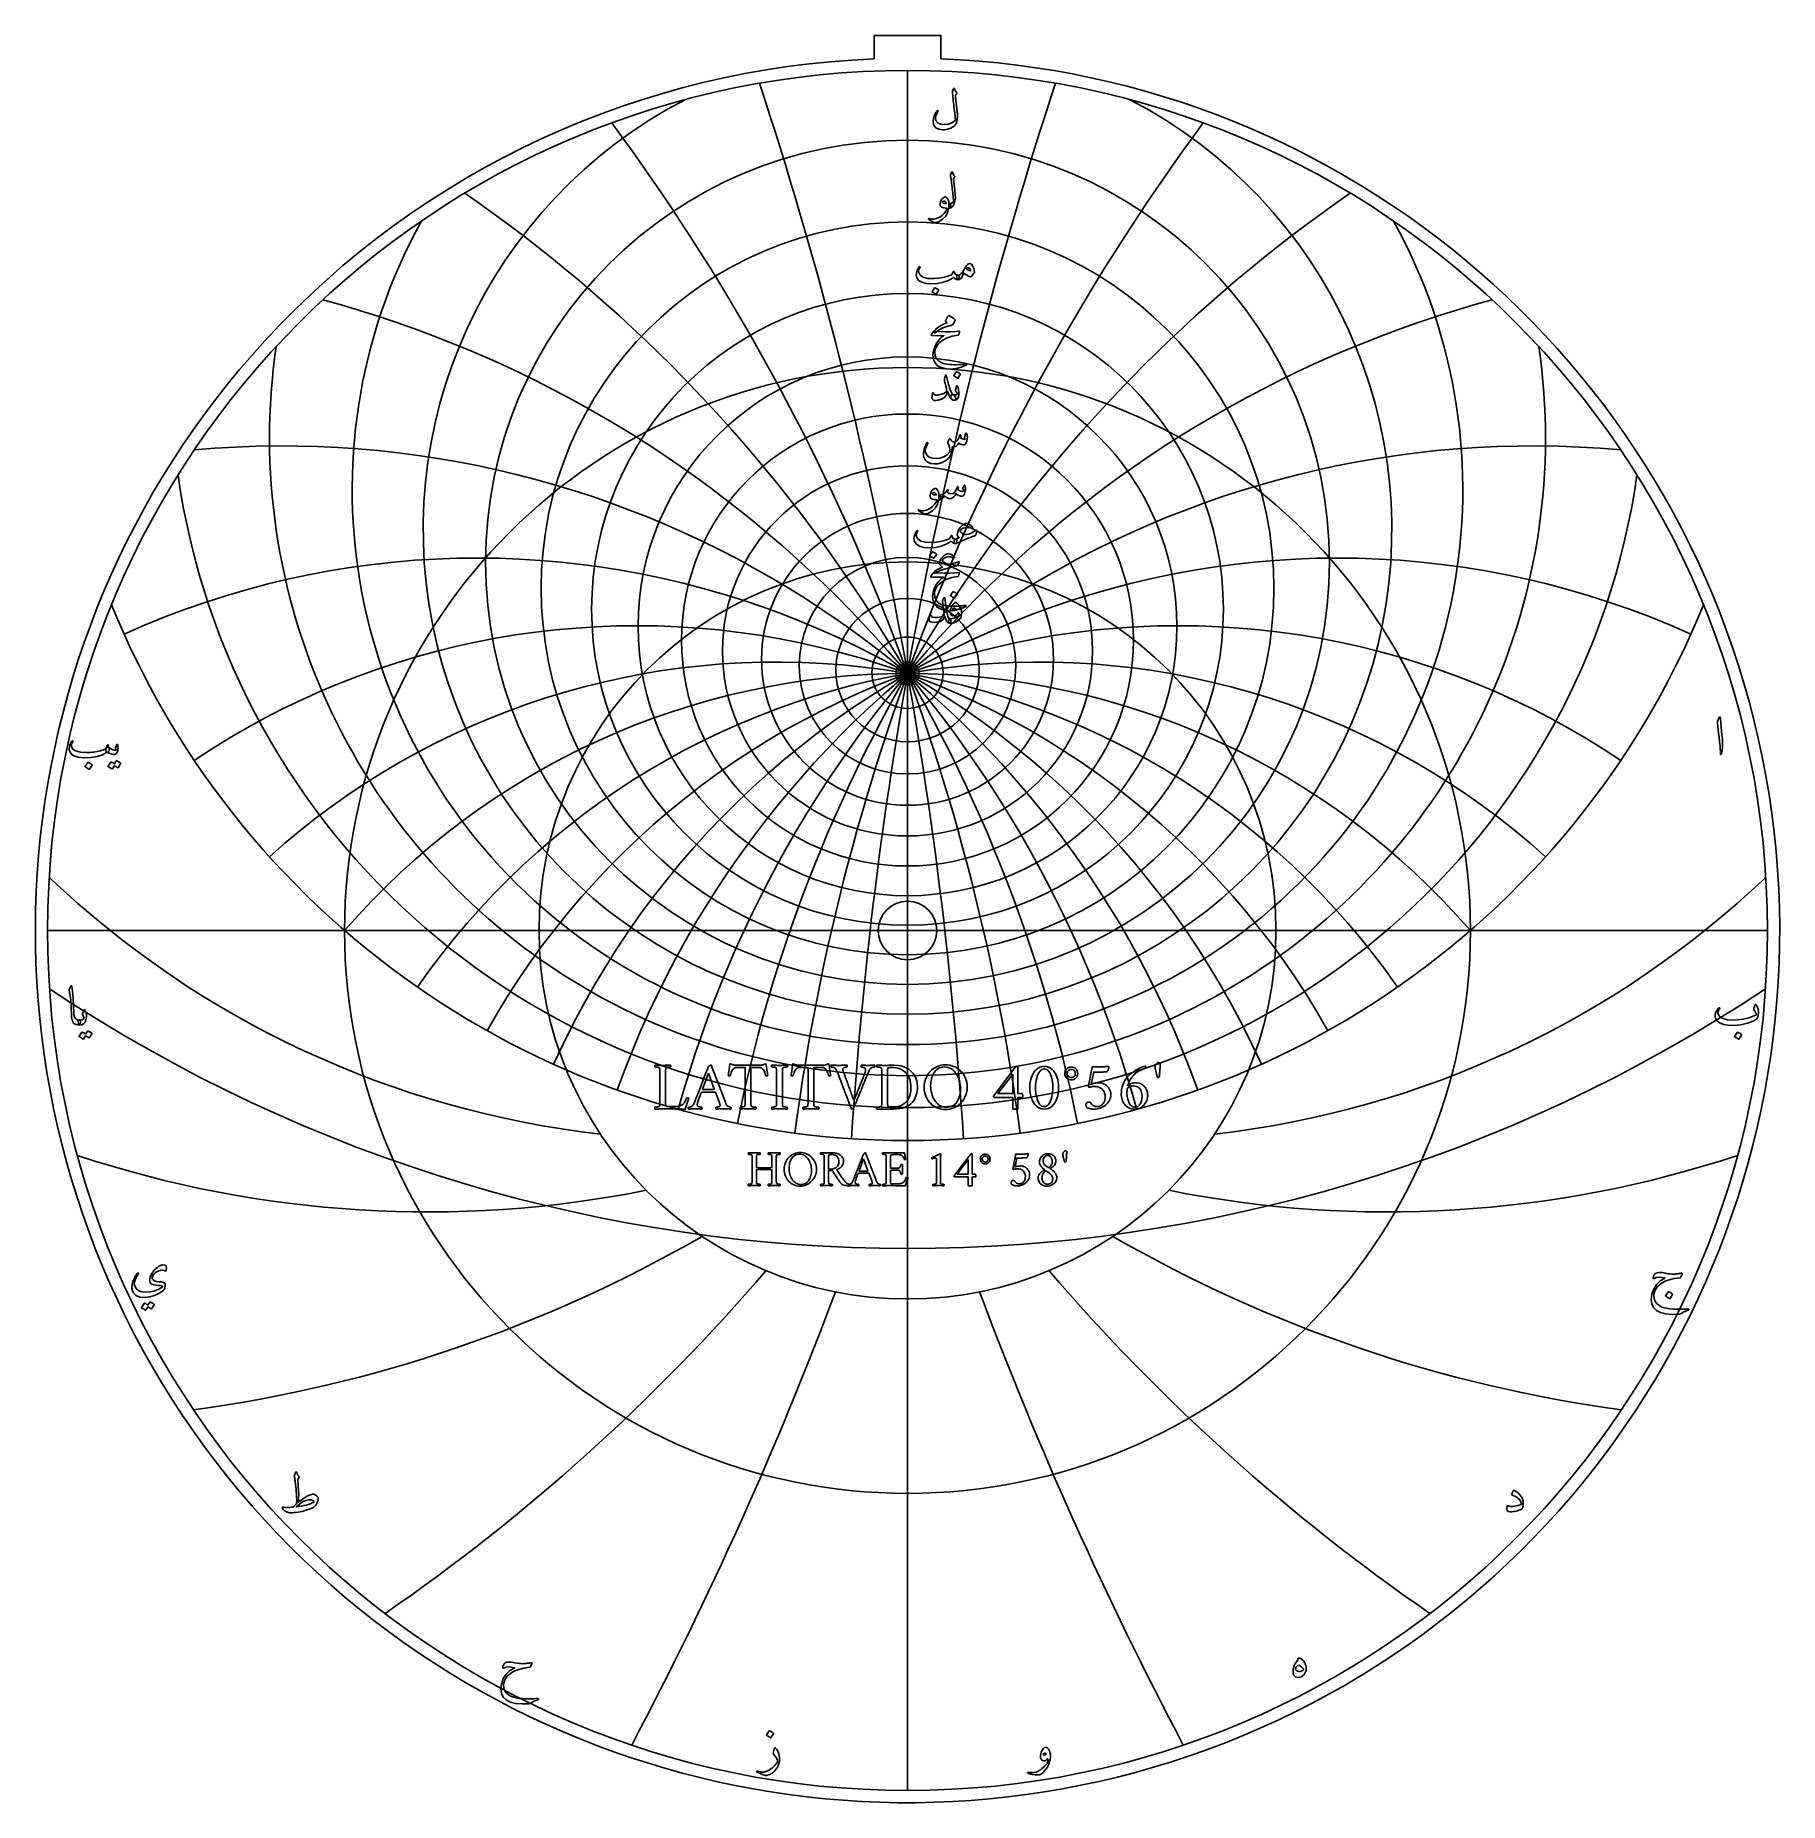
# Model space of a CAD drawing. Header units: millimetres. Extents: x -62 to 62, y -62 to 63.
import ezdxf

# ---------------------------------------------------------------- set-up
doc = ezdxf.new("R2010")
doc.units = ezdxf.units.MM
for name, color, linetype in [('CUT_INNER', 6, 'Continuous'), ('CUT_OUTER', 1, 'Continuous'), ('ENGRAVE', 7, 'Continuous'), ('ENGRAVE_FINE', 8, 'Continuous'), ('TEXT', 5, 'Continuous')]:
    doc.layers.add(name, color=color, linetype=linetype)

msp = doc.modelspace()

# ---------------------------------------------------------------- linework, layer by layer
at = {"layer": 'CUT_INNER'}
msp.add_circle((0, 0), 2.075, dxfattribs=at)
at = {"layer": 'CUT_OUTER'}
for points in [[(-2.3625, 63.2325), (2.3625, 63.2325), (2.3625, 61.567)], [(-2.3625, 61.567), (-2.3625, 63.2325)]]:
    msp.add_lwpolyline(points, dxfattribs=at)
for centre, radius, start, end in [((-0.0002, -0.0002), 61.6124, 137.460696, 87.802279), ((-0.0008, 0.0012), 61.6111, 92.196778, 137.461198)]:
    msp.add_arc(centre, radius, start, end, dxfattribs=at)
at = {"layer": 'ENGRAVE'}
for points in [[(0, -60.75), (0, 60.75)], [(-60.75, 0), (60.75, 0)], [(0, -60.75), (0, -26.0306)]]:
    msp.add_lwpolyline(points, dxfattribs=at)
for centre, radius in [((0, 0), 60.75), ((0, 26.0066), 29.8123), ((0, 24.1699), 25.8829), ((0, 22.6853), 22.3151), ((0, 21.4845), 19.0291), ((0, 0), 39.7663), ((0, 20.518), 15.9637), ((0, 19.749), 13.0707), ((0, 19.1508), 10.3105), ((0, 18.7036), 7.6505), ((0, 0), 26.0306), ((0, 18.3933), 5.062), ((0, 18.2108), 2.5197), ((0, 18.1505), 0.81)]:
    msp.add_circle(centre, radius, dxfattribs=at)
for centre, radius, start, end in [((0, 28.2907), 34.2101, 117.312258, 62.687742), ((0, 31.1579), 39.2243, 151.10225, 28.89775), ((0, 34.8078), 45.0674, 171.792158, 8.207842), ((0, 39.5446), 52.0574, 188.143104, 351.856896), ((0, 45.8535), 60.6952, 202.119559, 337.880441), ((0, -34.4872), 52.6377, 40.933333, 139.066667), ((0, -34.4872), 52.6377, 40.933333, 139.066667), ((-14.1315, 52.7394), 67.5463, 226.491917, 263.569211), ((14.1315, 52.7394), 67.5463, 276.430789, 313.508083), ((-33.91, 58.7338), 78.6187, 251.671079, 281.332913), ((33.91, 58.7338), 78.6187, 258.667087, 288.328921), ((-63.6285, 63.6285), 98.3796, 277.705926, 299.952302), ((63.6285, 63.6285), 98.3796, 240.047698, 262.294074), ((-116.4851, 67.2527), 140.2608, 304.564204, 319.395122), ((116.4851, 67.2527), 140.2608, 220.604878, 235.435796), ((-259.3007, 69.4794), 271.3772, 332.091803, 339.507262), ((259.3007, 69.4794), 271.3772, 200.492738, 207.908197)]:
    msp.add_arc(centre, radius, start, end, dxfattribs=at)
at = {"layer": 'ENGRAVE_FINE'}
for centre, radius, start, end in [((-298.523, -34.4872), 303.1282, 3.740391, 18.131315), ((-298.523, -34.4872), 303.1282, 3.740391, 18.131315), ((298.523, -34.4872), 303.1282, 161.868685, 176.259609), ((298.523, -34.4872), 303.1282, 161.868685, 176.259609), ((-144.6208, -34.4872), 153.9022, 7.530304, 36.493549), ((-144.6208, -34.4872), 153.9022, 7.530304, 36.493549), ((144.6208, -34.4872), 153.9022, 143.506451, 172.469696), ((144.6208, -34.4872), 153.9022, 143.506451, 172.469696), ((-91.1711, -34.4872), 105.2753, 11.421692, 55.319327), ((-91.1711, -34.4872), 105.2753, 11.421692, 55.319327), ((91.1711, -34.4872), 105.2753, 124.680673, 168.578308), ((91.1711, -34.4872), 105.2753, 124.680673, 168.578308), ((-62.7311, -34.4872), 81.8897, 15.471599, 74.830713), ((-62.7311, -34.4872), 81.8897, 15.471599, 74.830713), ((62.7311, -34.4872), 81.8897, 105.169287, 164.528401), ((62.7311, -34.4872), 81.8897, 105.169287, 164.528401), ((-44.1682, -34.4872), 68.7136, 19.745306, 95.187983), ((-44.1682, -34.4872), 68.7136, 19.745306, 95.187983), ((44.1682, -34.4872), 68.7136, 84.812017, 160.254694), ((44.1682, -34.4872), 68.7136, 84.812017, 160.254694), ((-30.3904, -34.4872), 60.7807, 24.320292, 114.239595), ((-30.3904, -34.4872), 60.7807, 24.320292, 114.239595), ((30.3904, -34.4872), 60.7807, 65.760405, 155.679708), ((30.3904, -34.4872), 60.7807, 65.760405, 155.679708), ((-19.1585, -34.4872), 56.0158, 29.291428, 123.883354), ((-19.1585, -34.4872), 56.0158, 29.291428, 123.883354), ((19.1585, -34.4872), 56.0158, 56.116646, 150.708572), ((19.1585, -34.4872), 56.0158, 56.116646, 150.708572), ((-9.2814, -34.4872), 53.4497, 34.778003, 132.04212), ((-9.2814, -34.4872), 53.4497, 34.778003, 132.04212), ((9.2814, -34.4872), 53.4497, 47.95788, 145.221997), ((9.2814, -34.4872), 53.4497, 47.95788, 145.221997), ((0, 86.7866), 109.2548, 236.305594, 303.694406)]:
    msp.add_arc(centre, radius, start, end, dxfattribs=at)
at = {"layer": 'TEXT'}
for points in [[(3.2532, 59.4572), (3.2595, 59.4682), (3.2676, 59.4761), (3.2775, 59.4808), (3.2892, 59.4824), (3.3008, 59.4803), (3.3107, 59.4743), (3.3188, 59.4642), (3.3251, 59.45), (3.3585, 59.3676), (3.3942, 59.2964), (3.4322, 59.2365), (3.4724, 59.1878), (3.4843, 59.1702), (3.4877, 59.15), (3.4825, 59.1271), (3.4688, 59.1015), (3.46, 59.0892), (3.4517, 59.0773), (3.4439, 59.0658), (3.4365, 59.0548), (3.4295, 59.0445), (3.423, 59.0351), (3.4169, 59.0265), (3.4113, 59.0189), (3.4019, 59.005), (3.3951, 58.9884), (3.3911, 58.9691), (3.3898, 58.947), (3.394, 58.885), (3.3996, 58.8173), (3.4066, 58.7439), (3.4149, 58.665), (3.4243, 58.5805), (3.4347, 58.4903), (3.4459, 58.3946), (3.458, 58.2932), (3.4716, 58.192), (3.4836, 58.0969), (3.4941, 58.0079), (3.5029, 57.9249), (3.5104, 57.8478), (3.5168, 57.7763), (3.5221, 57.7104), (3.5263, 57.6501), (3.531, 57.4716), (3.5164, 57.3025), (3.4825, 57.1428), (3.4293, 56.9926), (3.3774, 56.9044), (3.2972, 56.8228), (3.1888, 56.7481), (3.052, 56.68), (2.9038, 56.6237), (2.7646, 56.5839), (2.6344, 56.5608), (2.5131, 56.5543), (2.2095, 56.596), (1.9922, 56.7106), (1.861, 56.8978), (1.8161, 57.1579), (1.8318, 57.3516), (1.8826, 57.5414), (1.9684, 57.7271), (2.0892, 57.9087), (2.0984, 57.9193), (2.108, 57.9258), (2.1181, 57.9283), (2.1287, 57.9267), (2.1399, 57.9224), (2.1485, 57.9168), (2.1543, 57.9099), (2.1574, 57.9016), (2.1597, 57.8892), (2.1592, 57.8773), (2.1561, 57.8659), (2.1503, 57.8549), (2.0678, 57.6943), (2.011, 57.5576), (1.9798, 57.4446), (1.9742, 57.3555), (2.0342, 57.1635), (2.1637, 57.0294), (2.3629, 56.9533), (2.6317, 56.9351), (2.874, 56.9614), (3.0799, 57.0222), (3.2494, 57.1177), (3.3826, 57.2477), (3.3798, 57.3104), (3.3749, 57.3838), (3.3681, 57.4676), (3.3592, 57.562), (3.3481, 57.6672), (3.3345, 57.7834), (3.3185, 57.9107), (3.2999, 58.0489), (3.2824, 58.1915), (3.2658, 58.3318), (3.2501, 58.4699), (3.2353, 58.6057), (3.2216, 58.7393), (3.2092, 58.8707), (3.1982, 58.9998), (3.1886, 59.1267), (3.1742, 59.2488), (3.1749, 59.2628), (3.1769, 59.2758), (3.1803, 59.2879), (3.185, 59.2991)], [(3.0359, 53.3893), (3.0601, 53.4479), (3.079, 53.4944), (3.0925, 53.5287), (3.1005, 53.551), (3.1068, 53.5651), (3.1149, 53.5752), (3.1248, 53.5813), (3.1365, 53.5833), (3.1497, 53.5811), (3.1607, 53.5743), (3.1695, 53.5631), (3.176, 53.5474), (3.2058, 53.4704), (3.2416, 53.401), (3.2831, 53.3392), (3.3305, 53.2851), (3.3437, 53.2678), (3.3475, 53.2483), (3.3419, 53.2265), (3.3269, 53.2025), (3.2478, 53.0911), (3.2532, 53.0413), (3.2586, 52.9923), (3.264, 52.9443), (3.2694, 52.8971), (3.2748, 52.8508), (3.2802, 52.8055), (3.2856, 52.761), (3.291, 52.7175), (3.3406, 52.3142), (3.3709, 51.9989), (3.3819, 51.7717), (3.3736, 51.6325), (3.3058, 51.3798), (3.2173, 51.1932), (3.1082, 51.0727), (2.9784, 51.0181), (2.9748, 51.0181), (2.9712, 51.0181), (2.9676, 51.0181), (2.964, 51.0181), (2.9427, 51.0383), (2.929, 51.0846), (2.9229, 51.1569), (2.9245, 51.2552), (2.9279, 51.2916), (2.938, 51.3181), (2.9548, 51.3347), (2.9784, 51.3414), (3.0695, 51.3596), (3.1454, 51.3926), (3.2061, 51.4405), (3.2514, 51.5031), (3.2484, 51.5783), (3.2429, 51.6639), (3.2349, 51.7598), (3.2245, 51.866), (3.2118, 51.9821), (3.1971, 52.1076), (3.1804, 52.2425), (3.1616, 52.3869), (3.1443, 52.5288), (3.1284, 52.6564), (3.1138, 52.7696), (3.1005, 52.8684), (3.0891, 52.9528), (3.0799, 53.0228), (3.0729, 53.0785), (3.0682, 53.1198), (3.0323, 53.3246), (3.0312, 53.3448), (3.0314, 53.3624), (3.0329, 53.3772), (3.0359, 53.3893)], [(2.9065, 50.9786), (2.8223, 50.6828), (2.6811, 50.4352), (2.4828, 50.2355), (2.2275, 50.084), (2.1918, 50.0686), (2.1565, 50.0548), (2.1217, 50.0426), (2.0874, 50.0319), (2.0537, 50.023), (2.0209, 50.0162), (1.989, 50.0113), (1.958, 50.0085), (1.8808, 50.0195), (1.7784, 50.0597), (1.6509, 50.1291), (1.4982, 50.2277), (1.4818, 50.2418), (1.4721, 50.2555), (1.4692, 50.2688), (1.473, 50.2816), (1.4816, 50.2915), (1.4928, 50.296), (1.5067, 50.2951), (1.5233, 50.2888), (1.6821, 50.2373), (1.8601, 50.2376), (2.0575, 50.2894), (2.2742, 50.393), (2.4511, 50.5131), (2.5976, 50.6543), (2.7134, 50.8167), (2.7987, 51.0001), (2.7981, 51.0066), (2.7961, 51.0118), (2.7927, 51.0156), (2.788, 51.0181), (2.6642, 51.0253), (2.5589, 51.0396), (2.472, 51.0612), (2.4035, 51.0899), (2.3506, 51.1344), (2.3173, 51.1959), (2.3038, 51.2745), (2.3101, 51.3702), (2.3122, 51.3829), (2.3146, 51.3958), (2.3175, 51.4089), (2.3209, 51.4223), (2.3247, 51.4361), (2.329, 51.4506), (2.3337, 51.4657), (2.3389, 51.4816), (2.3811, 51.5842), (2.4323, 51.6693), (2.4925, 51.7369), (2.5616, 51.7869), (2.6324, 51.8143), (2.6973, 51.8139), (2.7563, 51.7856), (2.8095, 51.7295), (2.856, 51.6513), (2.8913, 51.5606), (2.9153, 51.4573), (2.9281, 51.3414), (2.9352, 51.3416), (2.942, 51.3419), (2.9486, 51.3424), (2.955, 51.3432), (2.9614, 51.344), (2.9681, 51.3446), (2.9749, 51.3449), (2.982, 51.345), (3.0062, 51.3399), (3.0251, 51.3244), (3.0386, 51.2986), (3.0466, 51.2624), (3.05, 51.2227), (3.0493, 51.1825), (3.0446, 51.1418), (3.0359, 51.1007), (3.0244, 51.0646), (3.0116, 51.0388), (2.9975, 51.0233), (2.982, 51.0181), (2.9137, 51.0181), (2.9133, 51.0116), (2.9119, 51.0028), (2.9097, 50.9918), (2.9065, 50.9786)], [(2.7341, 51.381), (2.6964, 51.4468), (2.655, 51.4932), (2.6101, 51.5204), (2.5616, 51.5283), (2.5327, 51.5206), (2.5068, 51.5085), (2.4842, 51.4919), (2.4646, 51.4708), (2.4583, 51.4596), (2.4574, 51.4474), (2.4619, 51.4344), (2.4718, 51.4205), (2.5089, 51.3879), (2.5625, 51.3657), (2.6328, 51.3538), (2.7197, 51.3522), (2.7287, 51.354), (2.7341, 51.3594), (2.7359, 51.3684), (2.7341, 51.381)], [(0.8191, 46.8782), (0.8319, 46.8921), (0.8452, 46.8979), (0.8589, 46.8957), (0.873, 46.8854), (0.8838, 46.8719), (0.8874, 46.8566), (0.8838, 46.8395), (0.873, 46.8207), (0.8182, 46.7358), (0.7832, 46.6572), (0.7679, 46.5849), (0.7724, 46.5189), (0.8849, 46.302), (1.1039, 46.1506), (1.4292, 46.0649), (1.861, 46.0446), (2.1815, 46.0682), (2.4889, 46.1174), (2.7833, 46.1922), (3.0646, 46.2925), (3.1142, 46.322), (3.1553, 46.3671), (3.1879, 46.428), (3.2119, 46.5045), (3.22, 46.5263), (3.2335, 46.5413), (3.2523, 46.5497), (3.2766, 46.5512), (3.2939, 46.5438), (3.3062, 46.5288), (3.3136, 46.5061), (3.3161, 46.4758), (3.3329, 46.4008), (3.3799, 46.3446), (3.4569, 46.3074), (3.564, 46.289), (3.6026, 46.2804), (3.6287, 46.2584), (3.6421, 46.2229), (3.643, 46.174), (3.63, 46.0828), (3.6125, 46.0177), (3.5905, 45.9786), (3.564, 45.9656), (3.4852, 45.9759), (3.4104, 46.0069), (3.3397, 46.0586), (3.273, 46.1309), (3.2674, 46.1338), (3.2577, 46.1318), (3.244, 46.1248), (3.2263, 46.1129), (2.8913, 45.9243), (2.5257, 45.7896), (2.1296, 45.7087), (1.703, 45.6818), (1.3087, 45.7087), (1.0024, 45.7896), (0.7841, 45.9243), (0.6539, 46.1129), (0.6242, 46.2182), (0.6144, 46.3258), (0.6242, 46.4356), (0.6539, 46.5476), (0.6938, 46.6518), (0.7347, 46.7416), (0.7765, 46.8171), (0.8191, 46.8782)], [(4.3975, 47.1081), (4.51, 47.0681), (4.6032, 46.9554), (4.6771, 46.7699), (4.7316, 46.5117), (4.7337, 46.4931), (4.7325, 46.4767), (4.7283, 46.4625), (4.7209, 46.4506), (4.5233, 46.2027), (4.5096, 46.1877), (4.4936, 46.1785), (4.4754, 46.1751), (4.455, 46.1776), (4.3207, 46.2234), (4.1945, 46.2818), (4.0764, 46.3527), (3.9664, 46.4363), (3.8777, 46.2303), (3.7805, 46.0833), (3.6747, 45.995), (3.5604, 45.9656), (3.5476, 45.9703), (3.5344, 45.9845), (3.5207, 46.008), (3.5065, 46.0411), (3.4847, 46.1228), (3.4769, 46.1884), (3.4829, 46.2378), (3.5029, 46.271), (3.5146, 46.2789), (3.5281, 46.2845), (3.5433, 46.2878), (3.5604, 46.289), (3.6421, 46.3029), (3.7221, 46.3411), (3.8002, 46.4035), (3.8766, 46.4901), (3.91, 46.5404), (3.9601, 46.6231), (4.0268, 46.738), (4.1101, 46.8854), (4.1752, 46.9828), (4.2448, 47.0524), (4.3189, 47.0942), (4.3975, 47.1081)], [(4.1388, 46.756), (4.2062, 46.6999), (4.2825, 46.6536), (4.3679, 46.6172), (4.4622, 46.5907), (4.457, 46.6615), (4.4379, 46.7192), (4.4049, 46.7639), (4.358, 46.7955), (4.3039, 46.8119), (4.2493, 46.8108), (4.1943, 46.7922), (4.1388, 46.756)], [(1.9077, 45.3872), (1.9122, 45.3917), (1.9185, 45.3944), (1.9266, 45.3953), (1.9365, 45.3944), (2.0063, 45.3661), (2.0721, 45.3315), (2.1339, 45.2906), (2.1916, 45.2435), (2.1972, 45.2363), (2.1997, 45.2291), (2.199, 45.2219), (2.1952, 45.2147), (2.0263, 44.9417), (2.02, 44.9352), (2.0119, 44.9336), (2.0021, 44.937), (1.9904, 44.9453), (1.9803, 44.9525), (1.9643, 44.9632), (1.9426, 44.9776), (1.9149, 44.9956), (1.881, 45.0171), (1.8404, 45.0423), (1.793, 45.071), (1.7389, 45.1034), (1.7317, 45.1087), (1.7281, 45.1141), (1.7281, 45.1195), (1.7317, 45.1249)], [(3.0323, 42.7327), (2.7184, 42.6508), (2.4413, 42.545), (2.201, 42.4154), (1.9976, 42.2621), (1.9664, 42.2385), (1.9374, 42.2252), (1.9107, 42.2223), (1.8862, 42.2297), (1.8577, 42.2636), (1.8619, 42.3115), (1.899, 42.3732), (1.9688, 42.4489), (2.1339, 42.5859), (2.3236, 42.7094), (2.538, 42.8194), (2.7772, 42.916), (2.7089, 43.0166), (2.6961, 43.0417), (2.6901, 43.0668), (2.6907, 43.092), (2.6981, 43.1171), (2.7464, 43.213), (2.7907, 43.2923), (2.8309, 43.3549), (2.867, 43.401), (2.8901, 43.4228), (2.9128, 43.4342), (2.935, 43.4353), (2.9568, 43.4261), (3.0832, 43.3547), (3.1895, 43.2878), (3.2755, 43.2254), (3.3413, 43.1674), (3.354, 43.1488), (3.3601, 43.1252), (3.3594, 43.0967), (3.352, 43.0633), (3.3289, 43.0109), (3.2918, 42.9474), (3.2409, 42.8726), (3.176, 42.7866), (3.1589, 42.7738), (3.1293, 42.7606), (3.0871, 42.7469), (3.0323, 42.7327)], [(2.1844, 42.316), (2.6454, 42.2998), (3.044, 42.298), (3.3801, 42.3106), (3.6538, 42.3375), (3.6622, 42.3385), (3.6695, 42.338), (3.6757, 42.3358), (3.6808, 42.3321), (3.6845, 42.3271), (3.6866, 42.3209), (3.6872, 42.3136), (3.6862, 42.3052), (3.6791, 42.2724), (3.6722, 42.2423), (3.6656, 42.2149), (3.6592, 42.1902), (3.653, 42.1682), (3.6471, 42.1489), (3.6414, 42.1323), (3.6359, 42.1184), (3.6242, 42.0961), (3.6107, 42.0797), (3.5954, 42.0692), (3.5784, 42.0645), (3.1634, 41.9893), (2.8023, 41.8714), (2.4952, 41.7108), (2.2419, 41.5076), (2.1139, 41.3614), (2.0209, 41.2067), (1.963, 41.0435), (1.9401, 40.8717), (1.9621, 40.602), (2.0497, 40.3822), (2.2028, 40.2122), (2.4215, 40.0921), (2.5349, 40.0557), (2.6595, 40.0256), (2.7954, 40.0018), (2.9425, 39.9843), (3.1005, 39.9728), (3.2694, 39.9672), (3.449, 39.9674), (3.6394, 39.9735), (3.7071, 39.9773), (3.7737, 39.9816), (3.8392, 39.9863), (3.9035, 39.9915), (3.9663, 39.9971), (4.027, 40.0031), (4.0857, 40.0097), (4.1424, 40.0166), (4.1597, 40.0175), (4.1721, 40.013), (4.1795, 40.0031), (4.182, 39.9879), (4.1806, 39.9701), (4.1766, 39.9564), (4.1698, 39.9468), (4.1604, 39.9412), (4.0589, 39.8983), (3.9628, 39.8594), (3.8721, 39.8246), (3.7868, 39.7939), (3.707, 39.7669), (3.6332, 39.7436), (3.5651, 39.7238), (3.5029, 39.7076), (3.4444, 39.6957), (3.3875, 39.6852), (3.3322, 39.676), (3.2784, 39.6681), (3.2259, 39.6621), (3.1746, 39.6582), (3.1245, 39.6567), (3.0754, 39.6573), (2.7404, 39.6834), (2.461, 39.74), (2.2374, 39.8271), (2.0694, 39.9448), (1.9461, 40.0918), (1.8601, 40.2636), (1.8114, 40.4601), (1.8, 40.6813), (1.8352, 40.9557), (1.9194, 41.222), (2.0526, 41.4802), (2.2347, 41.7303), (2.3059, 41.806), (2.3865, 41.8786), (2.4765, 41.9479), (2.576, 42.0142), (1.7066, 42.0214), (1.6857, 42.0303), (1.6769, 42.0465), (1.6803, 42.0699), (1.6958, 42.1004), (1.725, 42.1449), (1.7515, 42.1848), (1.7753, 42.2203), (1.7964, 42.2513), (1.8148, 42.2776), (1.8305, 42.2989), (1.8435, 42.3153), (1.8539, 42.3267), (1.8772, 42.3288), (1.9401, 42.3276), (2.0425, 42.3234), (2.1844, 42.316)], [(2.7538, 39.1499), (2.7745, 39.0557), (2.7969, 38.9599), (2.8212, 38.8626), (2.8472, 38.7637), (2.8751, 38.6627), (2.9047, 38.5593), (2.9362, 38.4535), (2.9694, 38.3451), (3.0365, 38.1502), (3.0978, 38.0038), (3.1533, 37.9059), (3.2029, 37.8565), (3.2463, 37.8271), (3.2901, 37.7856), (3.3343, 37.7319), (3.379, 37.6661), (3.4212, 37.5846), (3.4329, 37.5233), (3.414, 37.4822), (3.3646, 37.4613), (3.205, 37.4775), (3.0637, 37.5835), (2.9409, 37.7793), (2.8365, 38.0649), (2.8342, 38.0696), (2.8311, 38.073), (2.827, 38.075), (2.8221, 38.0757), (2.8185, 38.075), (2.8149, 38.073), (2.8113, 38.0696), (2.8077, 38.0649), (2.7976, 38.0186), (2.7853, 37.9697), (2.7707, 37.918), (2.7538, 37.8637), (2.7354, 37.8123), (2.7161, 37.7694), (2.6959, 37.735), (2.6748, 37.7092), (2.5989, 37.643), (2.5041, 37.5844), (2.3905, 37.5334), (2.258, 37.4901), (2.1233, 37.4579), (2.0065, 37.4442), (1.9077, 37.449), (1.8269, 37.4721), (1.7577, 37.53), (1.7263, 37.632), (1.7326, 37.7779), (1.7766, 37.9679), (1.7809, 37.9742), (1.7865, 37.9787), (1.7935, 37.9814), (1.8018, 37.9823), (1.8116, 37.9811), (1.8197, 37.9778), (1.826, 37.9722), (1.8305, 37.9643), (1.8476, 37.9246), (1.8664, 37.8915), (1.8871, 37.8653), (1.9095, 37.8457), (1.9796, 37.8197), (2.0748, 37.8134), (2.1952, 37.8269), (2.3407, 37.8601), (2.4958, 37.91), (2.6164, 37.9661), (2.7024, 38.0285), (2.7538, 38.0972), (2.7624, 38.1668), (2.7484, 38.2858), (2.7121, 38.4543), (2.6532, 38.6721), (2.6249, 38.7868), (2.6083, 38.8795), (2.6034, 38.9503), (2.6101, 38.999), (2.6784, 39.193), (2.6858, 39.2134), (2.6937, 39.228), (2.702, 39.2368), (2.7107, 39.2397), (2.7215, 39.2341), (2.7323, 39.2173), (2.7431, 39.1892), (2.7538, 39.1499)], [(3.4472, 39.4589), (3.4517, 39.4634), (3.458, 39.4661), (3.4661, 39.467), (3.476, 39.4661), (3.5458, 39.4378), (3.6116, 39.4032), (3.6734, 39.3623), (3.7311, 39.3152), (3.7367, 39.308), (3.7391, 39.3008), (3.7385, 39.2936), (3.7347, 39.2864), (3.5658, 39.0134), (3.5595, 39.0069), (3.5514, 39.0053), (3.5415, 39.0087), (3.5299, 39.017), (3.5198, 39.0242), (3.5038, 39.0349), (3.482, 39.0493), (3.4544, 39.0673), (3.4205, 39.0888), (3.3799, 39.114), (3.3325, 39.1427), (3.2784, 39.175), (3.2712, 39.1804), (3.2676, 39.1858), (3.2676, 39.1912), (3.2712, 39.1966)], [(3.4796, 37.9894), (3.4585, 38.0247), (3.4383, 38.055), (3.4189, 38.0804), (3.4005, 38.1008), (3.3873, 38.1183), (3.3799, 38.1385), (3.3783, 38.1614), (3.3826, 38.187), (3.458, 38.4601), (3.4686, 38.4839), (3.4823, 38.4906), (3.4991, 38.4803), (3.5191, 38.4529), (3.5492, 38.3948), (3.5748, 38.3245), (3.5959, 38.2421), (3.6125, 38.1475), (3.6222, 38.0568), (3.626, 37.9679), (3.624, 37.8808), (3.6161, 37.7954), (3.6033, 37.7211), (3.5865, 37.6562), (3.5656, 37.6008), (3.5406, 37.5547), (3.5099, 37.5206), (3.4679, 37.4936), (3.4147, 37.4739), (3.3502, 37.4613), (3.2842, 37.4588), (3.2227, 37.4694), (3.1657, 37.493), (3.1131, 37.5296), (3.0725, 37.5761), (3.0511, 37.6293), (3.0491, 37.6892), (3.0664, 37.7559), (3.094, 37.8105), (3.1266, 37.8448), (3.1641, 37.859), (3.2065, 37.8529), (3.3044, 37.8293), (3.3898, 37.8269), (3.4625, 37.8455), (3.5227, 37.8853), (3.524, 37.8958), (3.5173, 37.9167), (3.5025, 37.9479), (3.4796, 37.9894)], [(4.0993, 35.0891), (4.1056, 35.1048), (4.1137, 35.116), (4.1236, 35.1228), (4.1352, 35.125), (4.1503, 35.1232), (4.1631, 35.1178), (4.1736, 35.1089), (4.182, 35.0963), (4.2024, 35.0514), (4.217, 34.9957), (4.2257, 34.9292), (4.2287, 34.852), (4.2208, 34.7258), (4.1972, 34.6059), (4.1579, 34.4923), (4.1029, 34.3849), (4.084, 34.3591), (4.0634, 34.3391), (4.0409, 34.325), (4.0167, 34.3167), (3.9289, 34.3111), (3.8344, 34.3265), (3.7331, 34.3631), (3.6251, 34.4209), (3.5341, 34.2962), (3.4266, 34.2134), (3.3024, 34.1723), (3.1616, 34.173), (3.157, 34.0972), (3.1504, 34.0243), (3.1417, 33.9544), (3.1311, 33.8873), (3.1184, 33.8228), (3.1037, 33.7602), (3.087, 33.6997), (3.0682, 33.6412), (3.0246, 33.5357), (2.9658, 33.4382), (2.8917, 33.3489), (2.8023, 33.2676), (2.5933, 33.1284), (2.3721, 33.0305), (2.1388, 32.9739), (1.8934, 32.9586), (1.617, 32.9961), (1.3985, 33.0942), (1.2379, 33.253), (1.1353, 33.4724), (1.1214, 33.5514), (1.1191, 33.6448), (1.1286, 33.7526), (1.1497, 33.8748), (1.1836, 34.0086), (1.2314, 34.1478), (1.2932, 34.2924), (1.3688, 34.4424), (1.3749, 34.4518), (1.3823, 34.4586), (1.3911, 34.4626), (1.4012, 34.464), (1.4113, 34.4631), (1.42, 34.4604), (1.4274, 34.4559), (1.4335, 34.4496), (1.4375, 34.4404), (1.4389, 34.4307), (1.4375, 34.4206), (1.4335, 34.4101), (1.3374, 34.2105), (1.2754, 34.0463), (1.2476, 33.9176), (1.2539, 33.8245), (1.3446, 33.619), (1.4874, 33.4697), (1.6823, 33.3765), (1.9293, 33.3394), (2.2747, 33.3614), (2.567, 33.449), (2.8064, 33.6022), (2.9928, 33.8209), (2.9921, 33.965), (2.9685, 34.1173), (2.922, 34.2776), (2.8526, 34.446), (2.8439, 34.4631), (2.8392, 34.4783), (2.8385, 34.4918), (2.8419, 34.5035), (2.8612, 34.5436), (2.8796, 34.5812), (2.8971, 34.6163), (2.9137, 34.649), (2.9294, 34.6787), (2.9443, 34.7051), (2.9582, 34.7281), (2.9712, 34.7478), (2.9786, 34.7561), (2.9865, 34.7595), (2.9948, 34.7579), (3.0035, 34.7514), (3.008, 34.7464), (3.0143, 34.7388), (3.0224, 34.7285), (3.0323, 34.7155), (3.0435, 34.6997), (3.0556, 34.6813), (3.0687, 34.6602), (3.0826, 34.6364), (3.1109, 34.5906), (3.1347, 34.5574), (3.154, 34.5367), (3.1688, 34.5286), (3.2622, 34.5208), (3.3556, 34.5367), (3.449, 34.5765), (3.5424, 34.64), (3.5764, 34.6822), (3.6098, 34.7514), (3.6428, 34.8475), (3.6754, 34.9705), (3.6785, 34.9822), (3.6844, 34.9921), (3.6929, 35.0002), (3.7041, 35.0065), (3.7147, 35.0105), (3.7248, 35.0119), (3.7344, 35.0105), (3.7436, 35.0065), (3.7573, 34.984), (3.7625, 34.9418), (3.7591, 34.8798), (3.7472, 34.7981), (3.8198, 34.7536), (3.8972, 34.7244), (3.9796, 34.7105), (4.067, 34.7119), (4.0659, 34.7381), (4.0625, 34.7595), (4.0569, 34.7759), (4.049, 34.7873), (4.04, 34.7981), (4.0346, 34.8089), (4.0329, 34.8196), (4.0346, 34.8304)], [(2.2006, 30.3871), (2.1163, 30.0913), (1.9751, 29.8437), (1.7768, 29.644), (1.5215, 29.4925), (1.4858, 29.4771), (1.4506, 29.4633), (1.4158, 29.451), (1.3814, 29.4404), (1.3477, 29.4315), (1.3149, 29.4247), (1.2831, 29.4198), (1.2521, 29.417), (1.1748, 29.428), (1.0724, 29.4682), (0.9449, 29.5376), (0.7922, 29.6362), (0.7758, 29.6503), (0.7662, 29.664), (0.7632, 29.6773), (0.7671, 29.6901), (0.7756, 29.7), (0.7868, 29.7044), (0.8007, 29.7035), (0.8173, 29.6973), (0.9761, 29.6458), (1.1542, 29.6461), (1.3515, 29.6979), (1.5682, 29.8014), (1.7452, 29.9216), (1.8916, 30.0628), (2.0074, 30.2252), (2.0928, 30.4086), (2.0921, 30.4151), (2.0901, 30.4203), (2.0867, 30.4241), (2.082, 30.4266), (1.9583, 30.4338), (1.853, 30.4481), (1.7661, 30.4697), (1.6976, 30.4984), (1.6446, 30.5429), (1.6113, 30.6044), (1.5979, 30.683), (1.6042, 30.7787), (1.6062, 30.7914), (1.6087, 30.8043), (1.6116, 30.8174), (1.6149, 30.8308), (1.6188, 30.8446), (1.623, 30.8591), (1.6277, 30.8742), (1.6329, 30.8901), (1.6751, 30.9927), (1.7263, 31.0778), (1.7865, 31.1454), (1.8557, 31.1954), (1.9264, 31.2228), (1.9913, 31.2224), (2.0503, 31.1941), (2.1036, 31.1379), (2.15, 31.0598), (2.1853, 30.9691), (2.2093, 30.8658), (2.2221, 30.7499), (2.2292, 30.75), (2.236, 30.7504), (2.2427, 30.7509), (2.2491, 30.7517), (2.2555, 30.7525), (2.2621, 30.7531), (2.2689, 30.7534), (2.276, 30.7535), (2.3003, 30.7484), (2.3191, 30.7329), (2.3326, 30.707), (2.3407, 30.6709), (2.344, 30.6311), (2.3434, 30.591), (2.3387, 30.5503), (2.3299, 30.5092), (2.3184, 30.4731), (2.3056, 30.4472), (2.2915, 30.4318), (2.276, 30.4266), (2.2077, 30.4266), (2.2073, 30.4201), (2.2059, 30.4113), (2.2037, 30.4003), (2.2006, 30.3871)], [(4.0149, 31.4505), (4.0227, 31.4559), (4.032, 31.4541), (4.0425, 31.4451), (4.0544, 31.429), (4.0672, 31.4016), (4.0769, 31.3625), (4.0834, 31.3117), (4.0867, 31.2493), (4.0879, 31.1784), (4.084, 31.1092), (4.0753, 31.0418), (4.0616, 30.9763), (4.0216, 30.8487), (3.9772, 30.7571), (3.9282, 30.7014), (3.8748, 30.6817), (3.7484, 30.6891), (3.6314, 30.7221), (3.5238, 30.7807), (3.4257, 30.8649), (3.3583, 30.7322), (3.2784, 30.6287), (3.1859, 30.5544), (3.0808, 30.5092), (2.9705, 30.4993), (2.8589, 30.5272), (2.746, 30.5928), (2.6317, 30.696), (2.5392, 30.5782), (2.4485, 30.494), (2.3595, 30.4434), (2.2724, 30.4266), (2.2549, 30.4365), (2.2383, 30.4661), (2.2226, 30.5155), (2.2077, 30.5847), (2.2024, 30.6529), (2.2113, 30.7032), (2.2347, 30.7356), (2.2724, 30.7499), (2.4381, 30.7874), (2.5832, 30.8604), (2.7076, 30.9689), (2.8113, 31.1128), (2.8169, 31.1207), (2.823, 31.1263), (2.8295, 31.1296), (2.8365, 31.1308), (2.845, 31.1299), (2.8526, 31.1272), (2.8594, 31.1227), (2.8652, 31.1164), (2.8686, 31.0971), (2.8607, 31.0643), (2.8416, 31.018), (2.8113, 30.9583), (2.8511, 30.9123), (2.9128, 30.8784), (2.9966, 30.8566), (3.1023, 30.8469), (3.2341, 30.8746), (3.3493, 30.9646), (3.4479, 31.1171), (3.5299, 31.332), (3.5339, 31.343), (3.5389, 31.3508), (3.5447, 31.3555), (3.5514, 31.3571), (3.5615, 31.3562), (3.5703, 31.3535), (3.5777, 31.349), (3.5838, 31.3427), (3.5883, 31.3338), (3.5909, 31.3248), (3.5918, 31.3158), (3.5909, 31.3068), (3.555, 31.1559), (3.597, 31.1186), (3.6475, 31.0859), (3.7066, 31.0576), (3.7742, 31.0338), (3.84, 31.0183), (3.89, 31.0149), (3.9244, 31.0237), (3.943, 31.0445), (3.9491, 31.0764), (3.9457, 31.1218), (3.9329, 31.1806), (3.9107, 31.2529), (3.9145, 31.2734), (3.9332, 31.3131), (3.9666, 31.3722), (4.0149, 31.4505)], [(2.0281, 30.7895), (1.9904, 30.8552), (1.9491, 30.9017), (1.9042, 30.9289), (1.8557, 30.9368), (1.8267, 30.9291), (1.8009, 30.917), (1.7782, 30.9004), (1.7586, 30.8793), (1.7524, 30.868), (1.7515, 30.8559), (1.756, 30.8429), (1.7658, 30.829), (1.8029, 30.7964), (1.8565, 30.7742), (1.9268, 30.7623), (2.0137, 30.7607), (2.0227, 30.7625), (2.0281, 30.7679), (2.0299, 30.7769), (2.0281, 30.7895)], [(4.8897, 28.2211), (4.8179, 27.9336), (4.8098, 27.9197), (4.7963, 27.9067), (4.7774, 27.8946), (4.7532, 27.8833), (4.6994, 27.8644), (4.6423, 27.8434), (4.5818, 27.8204), (4.5179, 27.7953), (4.4506, 27.7685), (4.38, 27.7401), (4.306, 27.7101), (4.2287, 27.6786), (3.4023, 27.3193), (3.3646, 27.3276), (3.3341, 27.3525), (3.3107, 27.3941), (3.2945, 27.4522), (3.2918, 27.514), (3.3089, 27.5663), (3.3457, 27.6092), (3.4023, 27.6426), (3.4094, 27.6459), (3.4234, 27.6521), (3.4444, 27.6611), (3.4724, 27.6732), (3.5071, 27.6879), (3.5483, 27.705), (3.596, 27.7247), (3.6502, 27.7468), (3.5804, 27.8184), (3.5362, 27.8968), (3.5175, 27.9819), (3.5245, 28.0738), (3.5936, 28.2922), (3.7113, 28.477), (3.8775, 28.6282), (4.0921, 28.7456), (4.1391, 28.7566), (4.1936, 28.7537), (4.2558, 28.7368), (4.3257, 28.7061), (4.3982, 28.6641), (4.4649, 28.6172), (4.5257, 28.5653), (4.5807, 28.5085), (4.5962, 28.4876), (4.6032, 28.4681), (4.6016, 28.4499), (4.5915, 28.433), (4.5763, 28.42), (4.5592, 28.4133), (4.5403, 28.4128), (4.5197, 28.4187), (4.4121, 28.4526), (4.2978, 28.4681), (4.1768, 28.4651), (4.049, 28.4438), (3.9334, 28.4092), (3.8415, 28.363), (3.7735, 28.305), (3.7293, 28.2354), (3.7248, 28.2044), (3.7365, 28.169), (3.7643, 28.129), (3.8083, 28.0845), (3.8586, 28.0441), (3.9089, 28.0127), (3.9592, 27.9902), (4.0095, 27.9767), (4.1602, 27.9729), (4.3212, 28.0046), (4.4925, 28.0717), (4.6742, 28.1743), (4.6937, 28.1867), (4.7128, 28.1986), (4.7314, 28.2101), (4.7496, 28.2211), (4.7671, 28.2314), (4.7837, 28.2408), (4.7995, 28.2493), (4.8143, 28.257), (4.8554, 28.2763), (4.8816, 28.2767), (4.8931, 28.2583), (4.8897, 28.2211)], [(0.6611, 28.2318), (0.6739, 28.2458), (0.6871, 28.2516), (0.7008, 28.2493), (0.715, 28.239), (0.7257, 28.2255), (0.7293, 28.2103), (0.7257, 28.1932), (0.715, 28.1743), (0.6602, 28.0895), (0.6251, 28.0109), (0.6099, 27.9386), (0.6144, 27.8726), (0.7269, 27.6556), (0.9458, 27.5043), (1.2712, 27.4185), (1.703, 27.3983), (2.0234, 27.4219), (2.3308, 27.4711), (2.6252, 27.5458), (2.9065, 27.6462), (2.9562, 27.6756), (2.9972, 27.7208), (3.0298, 27.7816), (3.0538, 27.8582), (3.0619, 27.88), (3.0754, 27.895), (3.0942, 27.9033), (3.1185, 27.9049), (3.1358, 27.8975), (3.1481, 27.8824), (3.1556, 27.8598), (3.158, 27.8294), (3.1749, 27.7544), (3.2218, 27.6983), (3.2988, 27.661), (3.4059, 27.6426), (3.4445, 27.6341), (3.4706, 27.6121), (3.4841, 27.5766), (3.485, 27.5277), (3.4719, 27.4365), (3.4544, 27.3714), (3.4324, 27.3323), (3.4059, 27.3193), (3.3271, 27.3296), (3.2523, 27.3606), (3.1816, 27.4122), (3.1149, 27.4845), (3.1093, 27.4875), (3.0996, 27.4854), (3.0859, 27.4785), (3.0682, 27.4666), (2.7332, 27.278), (2.3676, 27.1432), (1.9715, 27.0624), (1.5449, 27.0355), (1.1506, 27.0624), (0.8443, 27.1432), (0.626, 27.278), (0.4958, 27.4666), (0.4662, 27.5719), (0.4563, 27.6794), (0.4662, 27.7893), (0.4958, 27.9013), (0.5358, 28.0055), (0.5766, 28.0953), (0.6184, 28.1708), (0.6611, 28.2318)], [(1.7497, 26.7408), (1.7542, 26.7453), (1.7604, 26.748), (1.7685, 26.7489), (1.7784, 26.748), (1.8482, 26.7197), (1.914, 26.6852), (1.9758, 26.6443), (2.0335, 26.5971), (2.0391, 26.59), (2.0416, 26.5828), (2.0409, 26.5756), (2.0371, 26.5684), (1.8682, 26.2953), (1.8619, 26.2888), (1.8539, 26.2873), (1.844, 26.2906), (1.8323, 26.2989), (1.8222, 26.3061), (1.8063, 26.3169), (1.7845, 26.3313), (1.7569, 26.3492), (1.7229, 26.3708), (1.6823, 26.3959), (1.6349, 26.4247), (1.5808, 26.457), (1.5736, 26.4624), (1.57, 26.4678), (1.57, 26.4732), (1.5736, 26.4786)], [(3.6448, 26.0445), (3.6478, 26.0191), (3.6314, 25.9717), (3.5957, 25.9023), (3.5406, 25.811), (3.529, 25.7961), (3.5155, 25.784), (3.5002, 25.7746), (3.4832, 25.7678), (3.2532, 25.7045), (3.0484, 25.6475), (2.8688, 25.5967), (2.7143, 25.5523), (2.585, 25.5143), (2.4808, 25.4831), (2.4017, 25.4586), (2.3479, 25.4409), (1.9131, 25.2469), (1.8826, 25.2447), (1.8592, 25.2487), (1.8431, 25.259), (1.8341, 25.2756), (1.8339, 25.2817), (1.8368, 25.2891), (1.8429, 25.2979), (1.8521, 25.308), (1.9405, 25.3911), (2.073, 25.4786), (2.2495, 25.5707), (2.47, 25.6672), (2.4101, 25.7184), (2.3595, 25.7678), (2.3184, 25.8154), (2.2868, 25.8613), (2.2672, 25.9113), (2.2625, 25.9717), (2.2726, 26.0425), (2.2976, 26.1235), (2.338, 26.208), (2.3946, 26.2924), (2.4673, 26.3768), (2.5562, 26.4612), (2.653, 26.5342), (2.7458, 26.5843), (2.8344, 26.6115), (2.9191, 26.6157), (3.0338, 26.5926), (3.1374, 26.5448), (3.2297, 26.4722), (3.3107, 26.375), (3.3179, 26.3629), (3.3215, 26.3517), (3.3215, 26.3413), (3.3179, 26.3319), (3.31, 26.3231), (3.3008, 26.3184), (3.2903, 26.3178), (3.2784, 26.3211), (3.2255, 26.338), (3.1746, 26.3526), (3.1258, 26.3649), (3.079, 26.375), (3.0344, 26.3827), (2.9923, 26.3876), (2.9527, 26.3898), (2.9155, 26.3894), (2.7608, 26.3712), (2.6308, 26.3274), (2.5255, 26.258), (2.4449, 26.163), (2.5306, 26.0501), (2.6263, 25.9663), (2.7318, 25.9118), (2.8472, 25.8864), (3.019, 25.8846), (3.2038, 25.9116), (3.4017, 25.9672), (3.6125, 26.0517), (3.6213, 26.0539), (3.6296, 26.0535), (3.6374, 26.0503), (3.6448, 26.0445)], [(2.1538, 25.2577), (2.6148, 25.2415), (3.0134, 25.2397), (3.3496, 25.2523), (3.6233, 25.2792), (3.6317, 25.2802), (3.639, 25.2797), (3.6452, 25.2775), (3.6502, 25.2738), (3.6539, 25.2688), (3.6561, 25.2626), (3.6566, 25.2553), (3.6556, 25.2469), (3.6485, 25.2141), (3.6417, 25.184), (3.6351, 25.1566), (3.6287, 25.1319), (3.6225, 25.1099), (3.6165, 25.0906), (3.6108, 25.074), (3.6053, 25.0601), (3.5936, 25.0378), (3.5802, 25.0215), (3.5649, 25.0109), (3.5478, 25.0062), (3.1329, 24.931), (2.7718, 24.8131), (2.4646, 24.6525), (2.2113, 24.4493), (2.0833, 24.3031), (1.9904, 24.1484), (1.9324, 23.9852), (1.9095, 23.8134), (1.9315, 23.5437), (2.0191, 23.3239), (2.1723, 23.1539), (2.391, 23.0338), (2.5044, 22.9974), (2.629, 22.9673), (2.7648, 22.9435), (2.9119, 22.926), (3.07, 22.9145), (3.2389, 22.9089), (3.4185, 22.9091), (3.6089, 22.9152), (3.6766, 22.919), (3.7432, 22.9233), (3.8086, 22.928), (3.873, 22.9332), (3.9357, 22.9388), (3.9965, 22.9448), (4.0552, 22.9514), (4.1119, 22.9583), (4.1292, 22.9592), (4.1415, 22.9547), (4.1489, 22.9448), (4.1514, 22.9296), (4.1501, 22.9118), (4.146, 22.8981), (4.1393, 22.8885), (4.1299, 22.8829), (4.0284, 22.84), (3.9323, 22.8011), (3.8415, 22.7663), (3.7562, 22.7356), (3.6765, 22.7086), (3.6026, 22.6853), (3.5346, 22.6655), (3.4724, 22.6493), (3.4139, 22.6374), (3.357, 22.6269), (3.3016, 22.6177), (3.2478, 22.6098), (3.1954, 22.6038), (3.1441, 22.5999), (3.0939, 22.5984), (3.0448, 22.599), (2.7098, 22.6251), (2.4305, 22.6817), (2.2068, 22.7688), (2.0389, 22.8865), (1.9156, 23.0335), (1.8296, 23.2053), (1.7809, 23.4018), (1.7694, 23.623), (1.8047, 23.8974), (1.8889, 24.1637), (2.022, 24.4219), (2.2041, 24.6721), (2.2753, 24.7477), (2.3559, 24.8203), (2.446, 24.8896), (2.5455, 24.9559), (1.676, 24.9631), (1.6551, 24.9721), (1.6464, 24.9882), (1.6497, 25.0116), (1.6652, 25.0421), (1.6944, 25.0866), (1.7209, 25.1265), (1.7447, 25.162), (1.7658, 25.193), (1.7842, 25.2193), (1.8, 25.2406), (1.813, 25.257), (1.8233, 25.2685), (1.8467, 25.2705), (1.9095, 25.2694), (2.0119, 25.2651), (2.1538, 25.2577)], [(3.2119, 23.9232), (3.2164, 23.9277), (3.2227, 23.9304), (3.2308, 23.9313), (3.2407, 23.9304), (3.3105, 23.9021), (3.3763, 23.8675), (3.438, 23.8266), (3.4957, 23.7795), (3.5014, 23.7723), (3.5038, 23.7651), (3.5031, 23.7579), (3.4993, 23.7507), (3.3305, 23.4777), (3.3242, 23.4712), (3.3161, 23.4696), (3.3062, 23.473), (3.2945, 23.4813), (3.2844, 23.4885), (3.2685, 23.4992), (3.2467, 23.5136), (3.2191, 23.5316), (3.1852, 23.5531), (3.1445, 23.5783), (3.0972, 23.607), (3.0431, 23.6394), (3.0359, 23.6448), (3.0323, 23.6501), (3.0323, 23.6555), (3.0359, 23.6609)], [(2.9892, 22.019), (3.0152, 22.0065), (3.0359, 21.9867), (3.0511, 21.9598), (3.061, 21.9256), (3.0675, 21.8834), (3.0691, 21.843), (3.0657, 21.8044), (3.0574, 21.7675), (3.0451, 21.7361), (3.0296, 21.7137), (3.0109, 21.7002), (2.9892, 21.6957), (2.8816, 21.7256), (2.7925, 21.8008), (2.7217, 21.9214), (2.6694, 22.0873), (2.6627, 22.1159), (2.6568, 22.1407), (2.6519, 22.1617), (2.6479, 22.1789), (2.6447, 22.1923), (2.6425, 22.2018), (2.6411, 22.2075), (2.6407, 22.2095), (2.6353, 22.22), (2.6299, 22.2229), (2.6245, 22.2182), (2.6191, 22.2059), (2.558, 22.068), (2.4898, 21.9598), (2.4143, 21.8812), (2.3317, 21.8322), (2.2118, 21.7945), (2.0712, 21.7711), (1.91, 21.7622), (1.7281, 21.7675), (1.6066, 21.805), (1.5404, 21.896), (1.5294, 22.0404), (1.5736, 22.2382), (1.5837, 22.262), (1.5961, 22.2795), (1.6107, 22.2907), (1.6275, 22.2957), (1.6441, 22.2941), (1.6581, 22.2858), (1.6693, 22.2708), (1.6778, 22.249), (1.696, 22.2025), (1.7182, 22.1672), (1.7445, 22.1432), (1.7748, 22.1304), (1.9448, 22.1044), (2.1062, 22.1017), (2.2592, 22.1223), (2.4035, 22.1663), (2.4662, 22.1991), (2.5176, 22.2436), (2.5578, 22.2997), (2.5868, 22.3675), (2.585, 22.3996), (2.576, 22.4744), (2.5598, 22.5919), (2.5365, 22.752), (2.5246, 22.8376), (2.514, 22.915), (2.5048, 22.984), (2.497, 23.0448), (2.4902, 23.0967), (2.4844, 23.1395), (2.4794, 23.1731), (2.4754, 23.1975), (2.472, 23.2347), (2.4727, 23.2675), (2.4774, 23.2958), (2.4862, 23.3196), (2.5001, 23.3491), (2.5131, 23.3766), (2.5252, 23.4021), (2.5365, 23.4256), (2.5466, 23.447), (2.5553, 23.4665), (2.5627, 23.4839), (2.5688, 23.4992), (2.5751, 23.5116), (2.5832, 23.5199), (2.5931, 23.5242), (2.6047, 23.5244), (2.6175, 23.5195), (2.6272, 23.5118), (2.6337, 23.5015), (2.6371, 23.4885), (2.659, 23.3047), (2.6815, 23.1305), (2.7048, 22.9661), (2.7287, 22.8112), (2.7531, 22.6661), (2.7776, 22.5306), (2.8025, 22.4047), (2.8275, 22.2885), (2.8578, 22.18), (2.8949, 22.099), (2.9386, 22.0453), (2.9892, 22.019)], [(3.4023, 23.1651), (3.427, 23.1615), (3.4544, 23.1508), (3.4845, 23.1328), (3.5173, 23.1076), (3.6576, 22.9581), (3.7553, 22.7897), (3.8103, 22.6024), (3.8227, 22.3963), (3.8117, 22.2889), (3.7894, 22.1933), (3.756, 22.1093), (3.7113, 22.037), (3.5665, 21.8877), (3.3978, 21.781), (3.2054, 21.717), (2.9892, 21.6957), (2.9674, 21.7009), (2.9487, 21.7164), (2.9332, 21.7422), (2.9209, 21.7783), (2.9163, 21.7983), (2.9133, 21.8187), (2.9118, 21.8396), (2.9119, 21.861), (2.9132, 21.8821), (2.9151, 21.9023), (2.9176, 21.9216), (2.9209, 21.94), (2.9306, 21.9719), (2.9452, 21.9957), (2.9647, 22.0114), (2.9892, 22.019), (3.1998, 22.0473), (3.3826, 22.0999), (3.5375, 22.1767), (3.6646, 22.2777), (3.6585, 22.3282), (3.6511, 22.3684), (3.6424, 22.3983), (3.6323, 22.4178), (3.6201, 22.4347), (3.6089, 22.4457), (3.5986, 22.4508), (3.5891, 22.4502), (3.5826, 22.4479), (3.5775, 22.4448), (3.5737, 22.4407), (3.5712, 22.4358), (3.5366, 22.3648), (3.4939, 22.3101), (3.4432, 22.2714), (3.3844, 22.249), (3.2135, 22.2357), (3.096, 22.2822), (3.032, 22.3884), (3.0215, 22.5544), (3.0359, 22.6496), (3.0646, 22.7484), (3.1077, 22.8508), (3.1652, 22.9567), (3.2258, 23.0479), (3.2856, 23.113), (3.3444, 23.1521), (3.4023, 23.1651)], [(3.2838, 22.7771), (3.2481, 22.767), (3.22, 22.7403), (3.1996, 22.6969), (3.1868, 22.637), (3.187, 22.6276), (3.1877, 22.6208), (3.1888, 22.6168), (3.1904, 22.6154), (3.2265, 22.6067), (3.2631, 22.602), (3.3002, 22.6013), (3.3377, 22.6047), (3.3707, 22.6116), (3.3978, 22.6217), (3.4192, 22.635), (3.4347, 22.6514), (3.3942, 22.7091), (3.3556, 22.7493), (3.3188, 22.7719), (3.2838, 22.7771)], [(57.322, 14.9925), (57.3587, 15.0634), (57.3881, 15.0883), (57.4104, 15.0673), (57.4255, 15.0002), (57.5136, 14.0613), (57.5661, 13.485), (57.5778, 13.0247), (57.5488, 12.6802), (57.4792, 12.4517), (57.4665, 12.4331), (57.4552, 12.423), (57.4454, 12.4216), (57.437, 12.4287), (57.4303, 12.44), (57.4255, 12.4546), (57.4226, 12.4726), (57.4217, 12.4939), (57.4217, 12.6599), (57.414, 12.8359), (57.3987, 13.022), (57.3757, 13.2182), (57.3706, 13.2695), (57.3556, 13.4079), (57.3304, 13.6335), (57.2952, 13.9463), (57.2109, 14.64), (57.209, 14.6768), (57.2109, 14.7109), (57.2166, 14.742), (57.2262, 14.7703)], [(-56.4598, 12.9308), (-56.4561, 12.9289), (-56.4526, 12.9269), (-56.4494, 12.925), (-56.4464, 12.9231), (-56.4434, 12.921), (-56.4401, 12.9183), (-56.4367, 12.9152), (-56.4329, 12.9116), (-56.402, 12.8752), (-56.3898, 12.8235), (-56.3963, 12.7564), (-56.4214, 12.674), (-56.4447, 12.624), (-56.4684, 12.5926), (-56.4926, 12.5799), (-56.5173, 12.5859), (-56.5297, 12.5919), (-56.5402, 12.5945), (-56.5489, 12.5938), (-56.5556, 12.5897), (-56.8698, 12.4177), (-57.2454, 12.2965), (-57.6823, 12.2261), (-58.1805, 12.2065), (-58.5833, 12.241), (-58.8875, 12.3329), (-59.093, 12.4824), (-59.1998, 12.6893), (-59.2164, 12.7871), (-59.22, 12.8848), (-59.2106, 12.9825), (-59.1883, 13.0802), (-59.1579, 13.1667), (-59.1203, 13.246), (-59.0755, 13.3181), (-59.0236, 13.383), (-59.0137, 13.3911), (-59.0034, 13.3964), (-58.9927, 13.3988), (-58.9814, 13.3983), (-58.9709, 13.3938), (-58.9622, 13.3878), (-58.9555, 13.3803), (-58.9507, 13.3715), (-58.9486, 13.3629), (-58.9498, 13.3523), (-58.9543, 13.3399), (-58.9622, 13.3255), (-59.0178, 13.2441), (-59.0542, 13.1645), (-59.0715, 13.0869), (-59.0695, 13.0113), (-58.9785, 12.8216), (-58.7668, 12.6855), (-58.4343, 12.6031), (-57.9812, 12.5744), (-57.8567, 12.5763), (-57.7326, 12.582), (-57.6086, 12.5916), (-57.4849, 12.605), (-57.3621, 12.6223), (-57.2411, 12.6434), (-57.1217, 12.6683), (-57.004, 12.697), (-56.8897, 12.7296), (-56.7961, 12.7622), (-56.723, 12.7947), (-56.6705, 12.8273), (-56.6503, 12.8445), (-56.6317, 12.8656), (-56.6149, 12.8905), (-56.5996, 12.9193), (-56.5854, 12.9514), (-56.5714, 12.9863), (-56.5576, 13.0242), (-56.5441, 13.0649), (-56.5388, 13.0774), (-56.5307, 13.0879), (-56.5196, 13.0965), (-56.5058, 13.1032), (-56.4909, 13.1068), (-56.477, 13.1061), (-56.4641, 13.1011), (-56.4521, 13.0917), (-56.4425, 13.0788), (-56.4368, 13.063), (-56.4349, 13.0443), (-56.4368, 13.0227)], [(-56.5747, 12.6242), (-56.6164, 12.6637), (-56.638, 12.7133), (-56.6394, 12.7729), (-56.6207, 12.8426), (-56.5802, 12.9051), (-56.5431, 12.9432), (-56.5093, 12.9569), (-56.4789, 12.9461), (-56.3352, 12.851), (-56.1915, 12.7842), (-56.0478, 12.7456), (-55.9041, 12.7353), (-55.8991, 12.7363), (-55.8955, 12.7392), (-55.8933, 12.744), (-55.8926, 12.7507), (-55.8962, 12.7634), (-55.907, 12.7823), (-55.9249, 12.8074), (-55.9501, 12.8388), (-55.9549, 12.8484), (-55.9577, 12.858), (-55.9587, 12.8675), (-55.9577, 12.8771), (-55.8658, 13.1415), (-55.8615, 13.1516), (-55.8562, 13.1588), (-55.85, 13.1631), (-55.8428, 13.1645), (-55.8356, 13.1633), (-55.8294, 13.1598), (-55.8241, 13.1538), (-55.8198, 13.1454), (-55.791, 13.0594), (-55.7738, 12.9739), (-55.768, 12.8889), (-55.7738, 12.8043), (-55.7925, 12.6992), (-55.8179, 12.6137), (-55.85, 12.5478), (-55.8888, 12.5016), (-55.9182, 12.4762), (-55.9453, 12.4575), (-55.97, 12.4455), (-55.9922, 12.4402), (-56.1206, 12.4374), (-56.2605, 12.4671), (-56.4119, 12.5293), (-56.5747, 12.6242)], [(-57.9122, 11.8654), (-57.9074, 11.8702), (-57.9007, 11.8731), (-57.8921, 11.874), (-57.8815, 11.8731), (-57.807, 11.8429), (-57.7369, 11.806), (-57.671, 11.7624), (-57.6094, 11.7121), (-57.6035, 11.7045), (-57.6008, 11.6968), (-57.6015, 11.6891), (-57.6056, 11.6815), (-57.7857, 11.3902), (-57.7924, 11.3833), (-57.8011, 11.3816), (-57.8116, 11.3852), (-57.8241, 11.394), (-57.8348, 11.4017), (-57.8518, 11.4132), (-57.8751, 11.4285), (-57.9045, 11.4477), (-57.9407, 11.4707), (-57.9841, 11.4975), (-58.0346, 11.5282), (-58.0923, 11.5627), (-58.1, 11.5684), (-58.1038, 11.5742), (-58.1038, 11.5799), (-58.1, 11.5857)], [(-55.8926, 11.9727), (-55.8878, 11.9775), (-55.8811, 11.9804), (-55.8725, 11.9813), (-55.8619, 11.9804), (-55.8242, 11.9662), (-55.7877, 11.9507), (-55.7524, 11.9337), (-55.7182, 11.9152), (-55.6851, 11.8951), (-55.6526, 11.8731), (-55.6209, 11.8491), (-55.5898, 11.8233), (-55.5839, 11.8153), (-55.5812, 11.807), (-55.5819, 11.7981), (-55.586, 11.7888), (-55.77, 11.4975), (-55.775, 11.4937), (-55.7824, 11.4937), (-55.7922, 11.4975), (-55.8045, 11.5052), (-55.8128, 11.5122), (-55.8265, 11.5219), (-55.8454, 11.5343), (-55.8696, 11.5492), (-55.8993, 11.5671), (-55.9348, 11.588), (-55.9759, 11.6121), (-56.0229, 11.6393), (-56.1685, 11.4132), (-56.1752, 11.4063), (-56.1838, 11.4046), (-56.1944, 11.4082), (-56.2068, 11.417), (-56.2176, 11.4247), (-56.2346, 11.4362), (-56.2579, 11.4515), (-56.2873, 11.4707), (-56.3235, 11.4937), (-56.3668, 11.5205), (-56.4174, 11.5512), (-56.4751, 11.5857), (-56.4811, 11.5914), (-56.4837, 11.5971), (-56.483, 11.6029), (-56.4789, 11.6086), (-56.2912, 11.8884), (-56.2864, 11.8932), (-56.2797, 11.8961), (-56.271, 11.897), (-56.2605, 11.8961), (-56.2284, 11.8856), (-56.1973, 11.8736), (-56.1671, 11.8598), (-56.1379, 11.8443), (-56.1096, 11.8274), (-56.0823, 11.8094), (-56.0559, 11.7901), (-56.0306, 11.7696)], [(-59.0859, -3.9194), (-59.0785, -3.9079), (-59.0715, -3.9003), (-59.0651, -3.8964), (-59.0591, -3.8964), (-59.05, -3.9015), (-59.0418, -3.9166), (-59.0346, -3.9417), (-59.0284, -3.9769), (-58.9968, -4.2631), (-58.9709, -4.5278), (-58.9508, -4.7709), (-58.9364, -4.9925), (-58.9272, -5.1819), (-58.9187, -5.3517), (-58.9109, -5.5019), (-58.9039, -5.6325), (-58.8978, -5.7434), (-58.8928, -5.8346), (-58.8891, -5.9062), (-58.8866, -5.9582), (-58.8526, -6.1139), (-58.7774, -6.2284), (-58.661, -6.3017), (-58.5034, -6.3338), (-58.4596, -6.3453), (-58.4315, -6.3721), (-58.4193, -6.4142), (-58.4229, -6.4717), (-58.4409, -6.5623), (-58.4603, -6.6269), (-58.4811, -6.6657), (-58.5034, -6.6787), (-58.7252, -6.6494), (-58.8885, -6.5618), (-58.9934, -6.4157), (-59.0399, -6.2111), (-59.0472, -6.1133), (-59.0538, -6.0152), (-59.0597, -5.9169), (-59.0648, -5.8183), (-59.0695, -5.7195), (-59.0739, -5.6205), (-59.0781, -5.5212), (-59.0821, -5.4217), (-59.0892, -5.2319), (-59.0993, -5.061), (-59.1122, -4.909), (-59.128, -4.776), (-59.1467, -4.6482), (-59.1683, -4.512), (-59.1927, -4.3675), (-59.22, -4.2145), (-59.2236, -4.187), (-59.2229, -4.1618), (-59.2179, -4.1391), (-59.2085, -4.1187)], [(-58.2735, -5.8701), (-58.1661, -5.6325), (-58.1503, -5.6064), (-58.1336, -5.597), (-58.1159, -5.6044), (-58.0972, -5.6286), (-58.0627, -5.7011), (-58.0359, -5.7766), (-58.0167, -5.8553), (-58.0052, -5.9371), (-58.0016, -6.0225), (-58.0062, -6.112), (-58.0188, -6.2055), (-58.0397, -6.3031), (-58.1032, -6.4674), (-58.2016, -6.5848), (-58.335, -6.6552), (-58.5034, -6.6787), (-58.5228, -6.6665), (-58.5427, -6.6298), (-58.563, -6.5687), (-58.5839, -6.4832), (-58.5899, -6.4375), (-58.5887, -6.3999), (-58.5803, -6.3704), (-58.5647, -6.3491), (-58.5522, -6.3409), (-58.5379, -6.3357), (-58.5216, -6.3333), (-58.5034, -6.3338), (-58.3973, -6.3304), (-58.3051, -6.3089), (-58.2267, -6.2691), (-58.1623, -6.2111), (-58.1594, -6.2066), (-58.1585, -6.2006), (-58.1594, -6.1932), (-58.1623, -6.1843), (-58.1774, -6.1302), (-58.1997, -6.0751), (-58.2291, -6.019), (-58.2658, -5.962), (-58.2778, -5.9405), (-58.283, -5.918), (-58.2816, -5.8945), (-58.2735, -5.8701)], [(59.9501, -5.2531), (59.9758, -5.2854), (59.9994, -5.3211), (60.0208, -5.3601), (60.0401, -5.4025), (60.0572, -5.448), (60.0722, -5.4964), (60.085, -5.5477), (60.0957, -5.6018), (60.1096, -5.7105), (60.1129, -5.8183), (60.1058, -5.9251), (60.088, -6.031), (60.0612, -6.1254), (60.0267, -6.2016), (59.9846, -6.2595), (59.9347, -6.2993), (59.7767, -6.3829), (59.609, -6.4574), (59.4318, -6.5227), (59.2449, -6.579), (59.0485, -6.6257), (58.8425, -6.6624), (58.627, -6.689), (58.4018, -6.7055), (57.9798, -6.7012), (57.6335, -6.6423), (57.3628, -6.5287), (57.1678, -6.3606), (57.0878, -6.2291), (57.051, -6.0875), (57.0572, -5.9359), (57.1065, -5.7743), (57.1232, -5.7394), (57.1425, -5.7038), (57.1644, -5.6676), (57.1889, -5.6305), (57.2161, -5.5928), (57.2459, -5.5544), (57.2784, -5.5152), (57.3135, -5.4753), (57.3252, -5.4641), (57.3374, -5.4571), (57.3501, -5.4545), (57.3633, -5.4562), (57.3722, -5.4595), (57.3796, -5.4658), (57.3856, -5.4749), (57.3901, -5.4868), (57.3923, -5.4981), (57.3911, -5.5089), (57.3865, -5.5192), (57.3786, -5.529), (57.3458, -5.568), (57.3163, -5.6085), (57.2902, -5.6504), (57.2675, -5.6938), (57.2519, -5.7352), (57.2435, -5.7752), (57.2423, -5.8138), (57.2483, -5.8509), (57.3681, -6.0677), (57.5932, -6.2198), (57.9238, -6.3072), (58.3597, -6.3299), (58.5993, -6.3207), (58.8277, -6.3007), (59.0448, -6.2699), (59.2507, -6.2284), (59.4455, -6.176), (59.6296, -6.1129), (59.8029, -6.039), (59.9654, -5.9544), (59.9496, -5.8753), (59.9137, -5.7877), (59.8576, -5.6914), (59.7814, -5.5865), (59.7791, -5.5764), (59.7795, -5.5577), (59.7829, -5.5304), (59.7891, -5.4945), (59.7908, -5.4909), (59.792, -5.4878), (59.7927, -5.4852), (59.7929, -5.483), (59.8054, -5.4341), (59.8236, -5.3795), (59.8476, -5.3192), (59.8773, -5.2531), (59.8904, -5.2329), (59.907, -5.2262), (59.9268, -5.2329), (59.9501, -5.2531)], [(-57.9324, -7.1117), (-57.9276, -7.1069), (-57.9209, -7.104), (-57.9123, -7.1031), (-57.9017, -7.104), (-57.864, -7.1182), (-57.8275, -7.1337), (-57.7921, -7.1508), (-57.758, -7.1692), (-57.7248, -7.1893), (-57.6924, -7.2114), (-57.6607, -7.2353), (-57.6296, -7.2612), (-57.6236, -7.2691), (-57.621, -7.2775), (-57.6217, -7.2863), (-57.6258, -7.2957), (-57.8097, -7.5869), (-57.8148, -7.5907), (-57.8222, -7.5907), (-57.832, -7.5869), (-57.8442, -7.5792), (-57.8526, -7.5722), (-57.8663, -7.5625), (-57.8852, -7.5501), (-57.9094, -7.5352), (-57.9391, -7.5173), (-57.9745, -7.4964), (-58.0157, -7.4723), (-58.0627, -7.4451), (-58.2083, -7.6712), (-58.215, -7.6782), (-58.2236, -7.6798), (-58.2342, -7.6763), (-58.2466, -7.6674), (-58.2574, -7.6597), (-58.2744, -7.6482), (-58.2976, -7.6329), (-58.3271, -7.6137), (-58.3633, -7.5907), (-58.4066, -7.5639), (-58.4572, -7.5333), (-58.5149, -7.4988), (-58.5209, -7.493), (-58.5235, -7.4873), (-58.5228, -7.4815), (-58.5187, -7.4758), (-58.3309, -7.196), (-58.3261, -7.1912), (-58.3194, -7.1884), (-58.3108, -7.1874), (-58.3003, -7.1884), (-58.2682, -7.1988), (-58.237, -7.2109), (-58.2069, -7.2246), (-58.1776, -7.2401), (-58.1494, -7.257), (-58.1221, -7.2751), (-58.0957, -7.2943), (-58.0703, -7.3148)], [(58.6126, -7.2037), (58.6174, -7.1989), (58.6241, -7.196), (58.6327, -7.1951), (58.6433, -7.196), (58.7178, -7.2262), (58.7879, -7.2631), (58.8538, -7.3067), (58.9154, -7.357), (58.9213, -7.3646), (58.924, -7.3723), (58.9233, -7.38), (58.9192, -7.3876), (58.7391, -7.6789), (58.7324, -7.6858), (58.7237, -7.6875), (58.7132, -7.6839), (58.7007, -7.6751), (58.69, -7.6674), (58.673, -7.6559), (58.6497, -7.6406), (58.6203, -7.6214), (58.5841, -7.5984), (58.5408, -7.5716), (58.4902, -7.5409), (58.4325, -7.5064), (58.4248, -7.5007), (58.421, -7.4949), (58.421, -7.4892), (58.4248, -7.4834)], [(-17.0871, -12.0635), (-17.0871, -12.0689), (-17.0871, -12.0754), (-17.0871, -12.0832), (-17.0871, -12.0922), (-17.0871, -12.1154), (-17.0871, -12.1419), (-17.0871, -12.1717), (-17.0871, -12.2048), (-17.0868, -12.2388), (-17.0859, -12.2712), (-17.0844, -12.3022), (-17.0823, -12.3317), (-17.0793, -12.3575), (-17.0751, -12.3772), (-17.0697, -12.391), (-17.0631, -12.3988), (-17.0378, -12.4139), (-17.0098, -12.4257), (-16.9791, -12.4343), (-16.9458, -12.4395), (-16.9061, -12.4426), (-16.8565, -12.4449), (-16.7971, -12.4462), (-16.7278, -12.4467), (-16.4643, -12.4467), (-16.3956, -12.4447), (-16.3236, -12.4389), (-16.2483, -12.4292), (-16.1697, -12.4156), (-16.0935, -12.3977), (-16.0254, -12.3754), (-15.9654, -12.3486), (-15.9135, -12.3174), (-15.8711, -12.2832), (-15.8302, -12.2431), (-15.7908, -12.197), (-15.753, -12.1449), (-15.7169, -12.085), (-15.6829, -12.0156), (-15.651, -11.9365), (-15.6212, -11.8479), (-15.6135, -11.8353), (-15.5997, -11.8263), (-15.5799, -11.821), (-15.5542, -11.8192), (-15.5147, -11.821), (-15.4823, -11.8263), (-15.4572, -11.8353), (-15.4392, -11.8479), (-15.4735, -11.9452), (-15.5093, -12.0455), (-15.5465, -12.1488), (-15.5853, -12.2551), (-15.6214, -12.359), (-15.6506, -12.4551), (-15.6729, -12.5434), (-15.6883, -12.6239), (-15.8772, -12.6233), (-16.0655, -12.6215), (-16.2533, -12.6185), (-16.4404, -12.6144), (-16.6332, -12.6102), (-16.838, -12.6072), (-17.0547, -12.6054), (-17.2835, -12.6048), (-17.3628, -12.6052), (-17.438, -12.6066), (-17.5089, -12.6088), (-17.5757, -12.612), (-17.641, -12.6151), (-17.7074, -12.6173), (-17.7751, -12.6187), (-17.844, -12.6191), (-17.8522, -12.6078), (-17.8577, -12.5928), (-17.8606, -12.5742), (-17.8607, -12.5521), (-17.8588, -12.5299), (-17.8553, -12.5114), (-17.8504, -12.4964), (-17.844, -12.485), (-17.8266, -12.4846), (-17.8032, -12.4832), (-17.7739, -12.481), (-17.7386, -12.4778), (-17.7007, -12.4735), (-17.6637, -12.4676), (-17.6276, -12.4603), (-17.5925, -12.4515), (-17.5618, -12.4416), (-17.5392, -12.4311), (-17.5246, -12.42), (-17.5182, -12.4084), (-17.5097, -12.3775), (-17.5032, -12.3425), (-17.4989, -12.3033), (-17.4967, -12.2599), (-17.4956, -12.2135), (-17.4949, -12.1653), (-17.4944, -12.1153), (-17.4943, -12.0635), (-17.4943, -10.0659), (-17.4944, -10.014), (-17.4949, -9.9635), (-17.4956, -9.9146), (-17.4967, -9.8671), (-17.4989, -9.8226), (-17.5032, -9.7827), (-17.5097, -9.7472), (-17.5182, -9.7162), (-17.5246, -9.7027), (-17.5392, -9.6911), (-17.5618, -9.6812), (-17.5925, -9.6731), (-17.6276, -9.6664), (-17.6637, -9.6605), (-17.7007, -9.6556), (-17.7386, -9.6515), (-17.7739, -9.6484), (-17.8032, -9.6461), (-17.8266, -9.6448), (-17.844, -9.6444), (-17.8504, -9.633), (-17.8553, -9.618), (-17.8588, -9.5994), (-17.8607, -9.5773), (-17.8606, -9.5551), (-17.8577, -9.5366), (-17.8522, -9.5216), (-17.844, -9.5102), (-17.7724, -9.5128), (-17.7014, -9.5156), (-17.6311, -9.5188), (-17.5613, -9.5222), (-17.4922, -9.5253), (-17.4236, -9.5276), (-17.3556, -9.5289), (-17.2883, -9.5294), (-17.2193, -9.5289), (-17.1512, -9.5276), (-17.0839, -9.5253), (-17.0176, -9.5222), (-16.951, -9.5188), (-16.8829, -9.5156), (-16.8133, -9.5128), (-16.7422, -9.5102), (-16.7339, -9.5216), (-16.7284, -9.5366), (-16.7256, -9.5551), (-16.7254, -9.5773), (-16.7274, -9.5994), (-16.7308, -9.618), (-16.7357, -9.633), (-16.7422, -9.6444), (-16.7595, -9.6448), (-16.7829, -9.6461), (-16.8122, -9.6484), (-16.8476, -9.6515), (-16.8853, -9.6556), (-16.9218, -9.6605), (-16.9571, -9.6664), (-16.9913, -9.6731), (-17.0212, -9.6812), (-17.044, -9.6911), (-17.0595, -9.7027), (-17.0679, -9.7162), (-17.0744, -9.742), (-17.0793, -9.7713), (-17.0827, -9.8042), (-17.0847, -9.8408), (-17.0857, -9.88), (-17.0865, -9.921), (-17.0869, -9.9638), (-17.0871, -10.0084), (-17.0871, -10.0156), (-17.0871, -10.0228), (-17.0871, -10.03), (-17.0871, -10.0372), (-17.0871, -10.0443), (-17.0871, -10.0515), (-17.0871, -10.0587), (-17.0871, -10.0659)], [(-14.9745, -11.9533), (-14.9717, -11.946), (-14.9632, -11.9239), (-14.949, -11.8873), (-14.929, -11.8359), (-14.9043, -11.772), (-14.8757, -11.6976), (-14.8433, -11.6127), (-14.8069, -11.5174), (-14.7672, -11.4139), (-14.7249, -11.3048), (-14.6798, -11.19), (-14.632, -11.0695), (-14.5828, -10.9452), (-14.5332, -10.8192), (-14.4834, -10.6913), (-14.4332, -10.5617), (-14.3834, -10.4325), (-14.3344, -10.306), (-14.2864, -10.1822), (-14.2392, -10.0611), (-14.1939, -9.9449), (-14.1512, -9.836), (-14.1112, -9.7342), (-14.074, -9.6396), (-14.0615, -9.6198), (-14.0434, -9.5988), (-14.0196, -9.5767), (-13.9901, -9.5533), (-13.9597, -9.5324), (-13.9333, -9.5174), (-13.9106, -9.5084), (-13.8919, -9.5054), (-13.8876, -9.5056), (-13.8842, -9.506), (-13.8816, -9.5068), (-13.88, -9.5078), (-13.8783, -9.5092), (-13.8758, -9.5108), (-13.8723, -9.5128), (-13.868, -9.515), (-12.9147, -12.0156), (-12.8677, -12.1389), (-12.8321, -12.2311), (-12.8078, -12.2922), (-12.795, -12.3221), (-12.7801, -12.3476), (-12.7596, -12.3712), (-12.7334, -12.3931), (-12.7015, -12.4132), (-12.6668, -12.431), (-12.6321, -12.4461), (-12.5974, -12.4585), (-12.5626, -12.4682), (-12.531, -12.4756), (-12.5057, -12.4808), (-12.4867, -12.484), (-12.474, -12.485), (-12.4659, -12.4986), (-12.4608, -12.5156), (-12.4587, -12.5358), (-12.4596, -12.5593), (-12.462, -12.5819), (-12.4644, -12.5994), (-12.4668, -12.6118), (-12.4692, -12.6191), (-12.5369, -12.6145), (-12.6009, -12.6102), (-12.6614, -12.6061), (-12.7183, -12.6024), (-12.7761, -12.5992), (-12.8393, -12.597), (-12.9078, -12.5956), (-12.9818, -12.5952), (-13.0598, -12.5956), (-13.1309, -12.597), (-13.1951, -12.5992), (-13.2524, -12.6024), (-13.3098, -12.6061), (-13.374, -12.6102), (-13.4451, -12.6145), (-13.5231, -12.6191), (-13.5313, -12.6078), (-13.5369, -12.5928), (-13.5397, -12.5742), (-13.5398, -12.5521), (-13.5376, -12.5299), (-13.5333, -12.5114), (-13.5268, -12.4964), (-13.5183, -12.485), (-13.4937, -12.484), (-13.4632, -12.4808), (-13.4267, -12.4756), (-13.3842, -12.4682), (-13.3422, -12.4591), (-13.3075, -12.4485), (-13.28, -12.4364), (-13.2596, -12.4227), (-13.2512, -12.4114), (-13.2452, -12.3964), (-13.2416, -12.3778), (-13.2405, -12.3557), (-13.2424, -12.3304), (-13.2482, -12.2976), (-13.258, -12.2573), (-13.2716, -12.2096), (-13.2882, -12.1564), (-13.3069, -12.1), (-13.3277, -12.0403), (-13.3506, -11.9772), (-13.3746, -11.913), (-13.3985, -11.8497), (-13.4225, -11.7873), (-13.4464, -11.7257), (-13.4693, -11.6674), (-13.4901, -11.6144), (-13.5089, -11.5668), (-13.5255, -11.5246), (-13.5391, -11.49), (-13.5488, -11.4653), (-13.5547, -11.4505), (-13.5566, -11.4455), (-13.5572, -11.4449), (-13.559, -11.4431), (-13.562, -11.4401), (-13.5662, -11.4359), (-13.571, -11.4317), (-13.5758, -11.4287), (-13.5806, -11.427), (-13.5854, -11.4264), (-13.6234, -11.4243), (-13.6656, -11.4228), (-13.712, -11.4219), (-13.7626, -11.4216), (-13.8144, -11.4216), (-13.8644, -11.4216), (-13.9126, -11.4216), (-13.959, -11.4216), (-13.971, -11.4216), (-13.983, -11.4216), (-13.9949, -11.4216), (-14.0069, -11.4216), (-14.0186, -11.4216), (-14.0297, -11.4216), (-14.0401, -11.4216), (-14.05, -11.4216), (-14.1192, -11.4217), (-14.1829, -11.4222), (-14.2413, -11.4229), (-14.2943, -11.424), (-14.3482, -11.4256), (-14.4093, -11.4281), (-14.4776, -11.4316), (-14.553, -11.4359), (-14.5557, -11.4364), (-14.559, -11.4377), (-14.5629, -11.44), (-14.5674, -11.4431), (-14.5716, -11.4463), (-14.5746, -11.4485), (-14.5764, -11.4499), (-14.577, -11.4503), (-14.5792, -11.4563), (-14.5859, -11.4743), (-14.5972, -11.5042), (-14.6129, -11.5461), (-14.6317, -11.5963), (-14.6524, -11.6509), (-14.6749, -11.71), (-14.6991, -11.7737), (-14.7235, -11.8385), (-14.7464, -11.9012), (-14.7678, -11.9618), (-14.7877, -12.0204), (-14.8073, -12.0778), (-14.8231, -12.1305), (-14.8349, -12.1784), (-14.8428, -12.2215), (-14.8481, -12.2602), (-14.8518, -12.2946), (-14.854, -12.3248), (-14.8548, -12.3509), (-14.8501, -12.3759), (-14.8362, -12.3982), (-14.813, -12.4178), (-14.7805, -12.4347), (-14.7431, -12.4489), (-14.7051, -12.4605), (-14.6665, -12.4693), (-14.6272, -12.4754), (-14.5915, -12.4796), (-14.5632, -12.4826), (-14.5424, -12.4844), (-14.529, -12.485), (-14.5246, -12.4923), (-14.5207, -12.5048), (-14.5174, -12.5223), (-14.5147, -12.5449), (-14.5132, -12.5684), (-14.5135, -12.5886), (-14.5156, -12.6055), (-14.5195, -12.6191), (-14.5633, -12.6167), (-14.6039, -12.6144), (-14.6412, -12.612), (-14.6752, -12.6096), (-14.7075, -12.6072), (-14.7398, -12.6048), (-14.7722, -12.6024), (-14.8045, -12.6), (-14.8394, -12.5979), (-14.8793, -12.5964), (-14.9244, -12.5955), (-14.9745, -12.5952), (-15.0251, -12.5955), (-15.0716, -12.5964), (-15.1138, -12.5979), (-15.1518, -12.6), (-15.1877, -12.6024), (-15.2236, -12.6048), (-15.2596, -12.6072), (-15.2955, -12.6096), (-15.3338, -12.612), (-15.3769, -12.6144), (-15.4248, -12.6167), (-15.4775, -12.6191), (-15.4817, -12.6118), (-15.4847, -12.5994), (-15.4865, -12.5819), (-15.4871, -12.5593), (-15.4865, -12.5358), (-15.4847, -12.5156), (-15.4817, -12.4986), (-15.4775, -12.485), (-15.4522, -12.4837), (-15.4194, -12.4796), (-15.3792, -12.4729), (-15.3314, -12.4635), (-15.2843, -12.451), (-15.2458, -12.4353), (-15.216, -12.4163), (-15.1949, -12.394), (-15.1603, -12.3471), (-15.1284, -12.2976), (-15.0992, -12.2453), (-15.0727, -12.1904), (-15.0478, -12.1334), (-15.0231, -12.0748), (-14.9986, -12.0148), (-14.9745, -11.9533)], [(-10.3567, -9.5102), (-10.3258, -9.5087), (-10.2908, -9.5042), (-10.2516, -9.4968), (-10.2082, -9.4863), (-10.1657, -9.4746), (-10.1291, -9.4635), (-10.0986, -9.453), (-10.074, -9.4432), (-10.0564, -9.4348), (-10.0417, -9.4288), (-10.03, -9.4252), (-10.0214, -9.424), (-10.0139, -9.4246), (-10.0058, -9.4264), (-9.9971, -9.4294), (-9.9878, -9.4336), (-9.9754, -9.5405), (-9.9621, -9.6455), (-9.9479, -9.7488), (-9.9327, -9.8503), (-9.9167, -9.95), (-9.8998, -10.0479), (-9.882, -10.144), (-9.8633, -10.2384), (-9.869, -10.2434), (-9.8764, -10.2491), (-9.8857, -10.2554), (-9.8968, -10.2623), (-9.9094, -10.2683), (-9.9232, -10.2719), (-9.9381, -10.2731), (-9.9543, -10.2719), (-9.9782, -10.2704), (-9.9974, -10.2659), (-10.0118, -10.2584), (-10.0214, -10.2479), (-10.0492, -10.1309), (-10.0848, -10.024), (-10.1282, -9.9273), (-10.1794, -9.8408), (-10.2387, -9.7695), (-10.3064, -9.7186), (-10.3824, -9.6881), (-10.4669, -9.6779), (-11.0609, -9.6779), (-11.0609, -12.0635), (-11.0607, -12.1153), (-11.0603, -12.1653), (-11.0595, -12.2135), (-11.0585, -12.2599), (-11.0562, -12.3033), (-11.0519, -12.3425), (-11.0454, -12.3775), (-11.0369, -12.4084), (-11.0285, -12.42), (-11.013, -12.4311), (-10.9902, -12.4416), (-10.9603, -12.4515), (-10.9263, -12.4603), (-10.8914, -12.4676), (-10.8556, -12.4735), (-10.8189, -12.4778), (-10.7847, -12.481), (-10.7561, -12.4832), (-10.7332, -12.4846), (-10.716, -12.485), (-10.7095, -12.4964), (-10.7046, -12.5114), (-10.7011, -12.5299), (-10.6992, -12.5521), (-10.6993, -12.5742), (-10.7022, -12.5928), (-10.7077, -12.6078), (-10.716, -12.6191), (-10.7871, -12.6145), (-10.8567, -12.6102), (-10.9248, -12.6061), (-10.9914, -12.6024), (-11.0577, -12.5992), (-11.1249, -12.597), (-11.193, -12.5956), (-11.262, -12.5952), (-11.3294, -12.5956), (-11.3974, -12.597), (-11.4659, -12.5992), (-11.5351, -12.6024), (-11.6049, -12.6061), (-11.6752, -12.6102), (-11.7462, -12.6145), (-11.8177, -12.6191), (-11.826, -12.6078), (-11.8315, -12.5928), (-11.8343, -12.5742), (-11.8345, -12.5521), (-11.8325, -12.5299), (-11.8291, -12.5114), (-11.8242, -12.4964), (-11.8177, -12.485), (-11.8004, -12.4846), (-11.777, -12.4832), (-11.7477, -12.481), (-11.7123, -12.4778), (-11.6745, -12.4735), (-11.6375, -12.4676), (-11.6014, -12.4603), (-11.5662, -12.4515), (-11.5355, -12.4416), (-11.5129, -12.4311), (-11.4984, -12.42), (-11.492, -12.4084), (-11.4835, -12.3775), (-11.477, -12.3425), (-11.4727, -12.3033), (-11.4704, -12.2599), (-11.4694, -12.2135), (-11.4686, -12.1653), (-11.4682, -12.1153), (-11.468, -12.0635), (-11.468, -9.6779), (-12.0716, -9.6779), (-12.156, -9.6881), (-12.2321, -9.7186), (-12.2998, -9.7695), (-12.359, -9.8408), (-12.4105, -9.9273), (-12.4548, -10.024), (-12.492, -10.1309), (-12.5219, -10.2479), (-12.5315, -10.2584), (-12.5459, -10.2659), (-12.565, -10.2704), (-12.589, -10.2719), (-12.605, -10.2731), (-12.6195, -10.2719), (-12.6325, -10.2683), (-12.6441, -10.2623), (-12.6541, -10.2554), (-12.6626, -10.2491), (-12.6697, -10.2434), (-12.6752, -10.2384), (-12.6566, -10.144), (-12.6393, -10.0479), (-12.6231, -9.95), (-12.6081, -9.8503), (-12.5941, -9.7488), (-12.5806, -9.6455), (-12.5677, -9.5405), (-12.5554, -9.4336), (-12.5429, -9.4298), (-12.5291, -9.4282), (-12.5141, -9.4286), (-12.498, -9.4312), (-12.4821, -9.4349), (-12.468, -9.439), (-12.4557, -9.4433), (-12.4453, -9.4479), (-12.4215, -9.4577), (-12.3932, -9.4677), (-12.3604, -9.478), (-12.3231, -9.4887), (-12.2849, -9.4981), (-12.2495, -9.5048), (-12.2167, -9.5089), (-12.1866, -9.5102)], [(-9.0393, -9.5294), (-8.9703, -9.5289), (-8.9022, -9.5276), (-8.835, -9.5253), (-8.7687, -9.5222), (-8.7021, -9.5188), (-8.634, -9.5156), (-8.5643, -9.5128), (-8.4932, -9.5102), (-8.485, -9.5216), (-8.4795, -9.5366), (-8.4766, -9.5551), (-8.4765, -9.5773), (-8.4784, -9.5994), (-8.4819, -9.618), (-8.4868, -9.633), (-8.4932, -9.6444), (-8.5106, -9.6448), (-8.534, -9.6461), (-8.5633, -9.6484), (-8.5986, -9.6515), (-8.6364, -9.6556), (-8.6729, -9.6605), (-8.7082, -9.6664), (-8.7423, -9.6731), (-8.7723, -9.6812), (-8.795, -9.6911), (-8.8106, -9.7027), (-8.819, -9.7162), (-8.8254, -9.742), (-8.8304, -9.7713), (-8.8338, -9.8042), (-8.8357, -9.8408), (-8.8368, -9.88), (-8.8375, -9.921), (-8.838, -9.9638), (-8.8381, -10.0084), (-8.8381, -10.0156), (-8.8381, -10.0228), (-8.8381, -10.03), (-8.8381, -10.0372), (-8.8381, -10.0443), (-8.8381, -10.0515), (-8.8381, -10.0587), (-8.8381, -10.0659), (-8.8381, -12.0635), (-8.8381, -12.0707), (-8.8381, -12.0778), (-8.8381, -12.085), (-8.8381, -12.0922), (-8.8381, -12.0994), (-8.8381, -12.1066), (-8.8381, -12.1138), (-8.8381, -12.1209), (-8.838, -12.1654), (-8.8375, -12.2078), (-8.8368, -12.248), (-8.8357, -12.2862), (-8.8338, -12.3217), (-8.8304, -12.3539), (-8.8254, -12.3828), (-8.819, -12.4084), (-8.8106, -12.42), (-8.795, -12.4311), (-8.7723, -12.4416), (-8.7423, -12.4515), (-8.7082, -12.4603), (-8.6729, -12.4676), (-8.6364, -12.4735), (-8.5986, -12.4778), (-8.5633, -12.481), (-8.534, -12.4832), (-8.5106, -12.4846), (-8.4932, -12.485), (-8.4868, -12.4964), (-8.4819, -12.5114), (-8.4784, -12.5299), (-8.4765, -12.5521), (-8.4766, -12.5742), (-8.4795, -12.5928), (-8.485, -12.6078), (-8.4932, -12.6191), (-8.5643, -12.6145), (-8.634, -12.6102), (-8.7021, -12.6061), (-8.7687, -12.6024), (-8.835, -12.5992), (-8.9022, -12.597), (-8.9703, -12.5956), (-9.0393, -12.5952), (-9.1067, -12.5956), (-9.1747, -12.597), (-9.2432, -12.5992), (-9.3124, -12.6024), (-9.3821, -12.6061), (-9.4525, -12.6102), (-9.5235, -12.6145), (-9.595, -12.6191), (-9.6032, -12.6078), (-9.6088, -12.5928), (-9.6116, -12.5742), (-9.6118, -12.5521), (-9.6098, -12.5299), (-9.6064, -12.5114), (-9.6015, -12.4964), (-9.595, -12.485), (-9.5777, -12.4846), (-9.5543, -12.4832), (-9.525, -12.481), (-9.4896, -12.4778), (-9.4518, -12.4735), (-9.4148, -12.4676), (-9.3787, -12.4603), (-9.3435, -12.4515), (-9.3128, -12.4416), (-9.2902, -12.4311), (-9.2757, -12.42), (-9.2693, -12.4084), (-9.2607, -12.3775), (-9.2543, -12.3425), (-9.25, -12.3033), (-9.2477, -12.2599), (-9.2467, -12.2135), (-9.2459, -12.1653), (-9.2455, -12.1153), (-9.2453, -12.0635), (-9.2453, -10.0659), (-9.2455, -10.014), (-9.2459, -9.9635), (-9.2467, -9.9146), (-9.2477, -9.8671), (-9.25, -9.8226), (-9.2543, -9.7827), (-9.2607, -9.7472), (-9.2693, -9.7162), (-9.2757, -9.7027), (-9.2902, -9.6911), (-9.3128, -9.6812), (-9.3435, -9.6731), (-9.3787, -9.6664), (-9.4148, -9.6605), (-9.4518, -9.6556), (-9.4896, -9.6515), (-9.525, -9.6484), (-9.5543, -9.6461), (-9.5777, -9.6448), (-9.595, -9.6444), (-9.6015, -9.633), (-9.6064, -9.618), (-9.6098, -9.5994), (-9.6118, -9.5773), (-9.6116, -9.5551), (-9.6088, -9.5366), (-9.6032, -9.5216), (-9.595, -9.5102), (-9.5235, -9.5128), (-9.4525, -9.5156), (-9.3821, -9.5188), (-9.3124, -9.5222), (-9.2432, -9.5253), (-9.1747, -9.5276), (-9.1067, -9.5289), (-9.0393, -9.5294)], [(-5.916, -9.5102), (-5.8852, -9.5087), (-5.8502, -9.5042), (-5.811, -9.4968), (-5.7675, -9.4863), (-5.725, -9.4746), (-5.6885, -9.4635), (-5.658, -9.453), (-5.6334, -9.4432), (-5.6158, -9.4348), (-5.6011, -9.4288), (-5.5894, -9.4252), (-5.5807, -9.424), (-5.5732, -9.4246), (-5.5652, -9.4264), (-5.5565, -9.4294), (-5.5472, -9.4336), (-5.5348, -9.5405), (-5.5214, -9.6455), (-5.5072, -9.7488), (-5.4921, -9.8503), (-5.4761, -9.95), (-5.4592, -10.0479), (-5.4414, -10.144), (-5.4226, -10.2384), (-5.4283, -10.2434), (-5.4358, -10.2491), (-5.4451, -10.2554), (-5.4562, -10.2623), (-5.4688, -10.2683), (-5.4825, -10.2719), (-5.4975, -10.2731), (-5.5137, -10.2719), (-5.5376, -10.2704), (-5.5568, -10.2659), (-5.5711, -10.2584), (-5.5807, -10.2479), (-5.6086, -10.1309), (-5.6442, -10.024), (-5.6876, -9.9273), (-5.7388, -9.8408), (-5.7981, -9.7695), (-5.8657, -9.7186), (-5.9418, -9.6881), (-6.0262, -9.6779), (-6.6202, -9.6779), (-6.6202, -12.0635), (-6.6201, -12.1153), (-6.6196, -12.1653), (-6.6189, -12.2135), (-6.6178, -12.2599), (-6.6156, -12.3033), (-6.6112, -12.3425), (-6.6048, -12.3775), (-6.5963, -12.4084), (-6.5879, -12.42), (-6.5723, -12.4311), (-6.5496, -12.4416), (-6.5196, -12.4515), (-6.4856, -12.4603), (-6.4508, -12.4676), (-6.415, -12.4735), (-6.3783, -12.4778), (-6.344, -12.481), (-6.3154, -12.4832), (-6.2925, -12.4846), (-6.2753, -12.485), (-6.2689, -12.4964), (-6.2639, -12.5114), (-6.2605, -12.5299), (-6.2586, -12.5521), (-6.2587, -12.5742), (-6.2616, -12.5928), (-6.2671, -12.6078), (-6.2753, -12.6191), (-6.3464, -12.6145), (-6.416, -12.6102), (-6.4842, -12.6061), (-6.5508, -12.6024), (-6.6171, -12.5992), (-6.6843, -12.597), (-6.7524, -12.5956), (-6.8214, -12.5952), (-6.8888, -12.5956), (-6.9567, -12.597), (-7.0253, -12.5992), (-7.0945, -12.6024), (-7.1642, -12.6061), (-7.2346, -12.6102), (-7.3055, -12.6145), (-7.3771, -12.6191), (-7.3853, -12.6078), (-7.3909, -12.5928), (-7.3937, -12.5742), (-7.3939, -12.5521), (-7.3919, -12.5299), (-7.3885, -12.5114), (-7.3835, -12.4964), (-7.3771, -12.485), (-7.3597, -12.4846), (-7.3364, -12.4832), (-7.307, -12.481), (-7.2717, -12.4778), (-7.2338, -12.4735), (-7.1969, -12.4676), (-7.1608, -12.4603), (-7.1256, -12.4515), (-7.0949, -12.4416), (-7.0723, -12.4311), (-7.0578, -12.42), (-7.0514, -12.4084), (-7.0428, -12.3775), (-7.0364, -12.3425), (-7.032, -12.3033), (-7.0298, -12.2599), (-7.0288, -12.2135), (-7.028, -12.1653), (-7.0276, -12.1153), (-7.0274, -12.0635), (-7.0274, -9.6779), (-7.631, -9.6779), (-7.7154, -9.6881), (-7.7915, -9.7186), (-7.8591, -9.7695), (-7.9184, -9.8408), (-7.9699, -9.9273), (-8.0142, -10.024), (-8.0513, -10.1309), (-8.0813, -10.2479), (-8.0909, -10.2584), (-8.1052, -10.2659), (-8.1244, -10.2704), (-8.1483, -10.2719), (-8.1644, -10.2731), (-8.1789, -10.2719), (-8.1919, -10.2683), (-8.2034, -10.2623), (-8.2135, -10.2554), (-8.222, -10.2491), (-8.229, -10.2434), (-8.2346, -10.2384), (-8.216, -10.144), (-8.1986, -10.0479), (-8.1825, -9.95), (-8.1675, -9.8503), (-8.1534, -9.7488), (-8.14, -9.6455), (-8.1271, -9.5405), (-8.1148, -9.4336), (-8.1022, -9.4298), (-8.0885, -9.4282), (-8.0735, -9.4286), (-8.0573, -9.4312), (-8.0415, -9.4349), (-8.0274, -9.439), (-8.0151, -9.4433), (-8.0046, -9.4479), (-7.9808, -9.4577), (-7.9525, -9.4677), (-7.9198, -9.478), (-7.8825, -9.4887), (-7.8443, -9.4981), (-7.8088, -9.5048), (-7.776, -9.5089), (-7.746, -9.5102)], [(-4.8526, -9.5294), (-4.7766, -9.5289), (-4.7017, -9.5276), (-4.6281, -9.5253), (-4.5556, -9.5222), (-4.484, -9.5188), (-4.4131, -9.5156), (-4.3427, -9.5128), (-4.273, -9.5102), (-4.2689, -9.522), (-4.2664, -9.5384), (-4.2653, -9.5592), (-4.2658, -9.5845), (-4.2677, -9.6089), (-4.2712, -9.627), (-4.2761, -9.6388), (-4.2825, -9.6444), (-4.2953, -9.6451), (-4.3143, -9.6473), (-4.3396, -9.6511), (-4.3712, -9.6563), (-4.4055, -9.6635), (-4.4388, -9.6731), (-4.4713, -9.6851), (-4.5029, -9.6994), (-4.5301, -9.7173), (-4.5496, -9.7396), (-4.5613, -9.7664), (-4.5652, -9.7976), (-4.5598, -9.8461), (-4.5436, -9.915), (-4.5167, -10.0042), (-4.479, -10.1138), (-4.4581, -10.1708), (-4.434, -10.2366), (-4.4066, -10.311), (-4.376, -10.394), (-4.3429, -10.4837), (-4.3083, -10.5779), (-4.2722, -10.6765), (-4.2346, -10.7797), (-4.1962, -10.885), (-4.1574, -10.9904), (-4.1183, -11.0958), (-4.079, -11.2012), (-4.0403, -11.3045), (-4.0035, -11.4036), (-3.9685, -11.4985), (-3.9352, -11.5892), (-3.9044, -11.6738), (-3.8766, -11.7503), (-3.8517, -11.8187), (-3.8299, -11.879), (-3.8117, -11.9289), (-3.7981, -11.9659), (-3.789, -11.99), (-3.7844, -12.0012), (-3.7769, -11.9849), (-3.764, -11.9551), (-3.7457, -11.9118), (-3.7221, -11.8551), (-3.6941, -11.7873), (-3.6628, -11.7108), (-3.6282, -11.6256), (-3.5903, -11.5317), (-3.5498, -11.431), (-3.5071, -11.3252), (-3.4624, -11.2142), (-3.4155, -11.0982), (-3.3674, -10.9792), (-3.3191, -10.8593), (-3.2704, -10.7385), (-3.2215, -10.6168), (-3.1731, -10.4964), (-3.1263, -10.3797), (-3.0809, -10.2665), (-3.0371, -10.1569), (-3.0209, -10.1156), (-3.0059, -10.0731), (-2.9922, -10.0294), (-2.9796, -9.9845), (-2.9691, -9.9408), (-2.9616, -9.9006), (-2.9571, -9.8641), (-2.9556, -9.8312), (-2.9597, -9.7952), (-2.9718, -9.7641), (-2.992, -9.7378), (-3.0203, -9.7162), (-3.0532, -9.6985), (-3.0874, -9.6839), (-3.1227, -9.6722), (-3.1592, -9.6635), (-3.1935, -9.6572), (-3.2221, -9.6527), (-3.245, -9.65), (-3.2622, -9.6491), (-3.2706, -9.6415), (-3.2766, -9.6282), (-3.2802, -9.6092), (-3.2814, -9.5845), (-3.2802, -9.5592), (-3.2766, -9.5384), (-3.2706, -9.522), (-3.2622, -9.5102), (-3.1984, -9.5128), (-3.1365, -9.5156), (-3.0763, -9.5188), (-3.0179, -9.5222), (-2.9595, -9.5253), (-2.8993, -9.5276), (-2.8374, -9.5289), (-2.7736, -9.5294), (-2.7214, -9.5292), (-2.6748, -9.5288), (-2.6339, -9.528), (-2.5987, -9.527), (-2.5666, -9.5256), (-2.5347, -9.524), (-2.5031, -9.522), (-2.4718, -9.5198), (-2.4389, -9.5174), (-2.4023, -9.515), (-2.3622, -9.5126), (-2.3185, -9.5102), (-2.3146, -9.5222), (-2.3125, -9.539), (-2.3122, -9.5605), (-2.3137, -9.5869), (-2.3164, -9.612), (-2.3197, -9.63), (-2.3236, -9.6408), (-2.3281, -9.6444), (-2.3471, -9.6458), (-2.3754, -9.6503), (-2.413, -9.6578), (-2.4598, -9.6683), (-2.5088, -9.6833), (-2.5526, -9.7042), (-2.5914, -9.7312), (-2.6251, -9.7641), (-2.6483, -9.7942), (-2.6748, -9.8366), (-2.7046, -9.8912), (-2.7377, -9.9581), (-2.7714, -10.0304), (-2.8029, -10.1012), (-2.8324, -10.1705), (-2.8598, -10.2384), (-2.9231, -10.3955), (-2.9838, -10.5461), (-3.0417, -10.6901), (-3.0969, -10.8276), (-3.1505, -10.9605), (-3.2035, -11.091), (-3.2559, -11.2192), (-3.3077, -11.3449), (-3.3597, -11.4707), (-3.4125, -11.5988), (-3.4662, -11.7293), (-3.5209, -11.8623), (-3.5778, -12), (-3.6382, -12.1449), (-3.7023, -12.297), (-3.77, -12.4563), (-3.7896, -12.4982), (-3.8101, -12.5329), (-3.8315, -12.5605), (-3.8538, -12.5808), (-3.8767, -12.5955), (-3.8999, -12.606), (-3.9234, -12.6123), (-3.9472, -12.6144), (-3.9541, -12.6124), (-3.9604, -12.6066), (-3.9661, -12.5968), (-3.9712, -12.5832), (-3.976, -12.5687), (-3.9808, -12.5563), (-3.9855, -12.5459), (-3.9903, -12.5377), (-4.068, -12.3328), (-4.143, -12.1347), (-4.2153, -11.9436), (-4.2849, -11.7593), (-4.3535, -11.5777), (-4.4227, -11.3946), (-4.4924, -11.21), (-4.5628, -11.024), (-4.6357, -10.8324), (-4.7131, -10.6312), (-4.795, -10.4204), (-4.8813, -10.2), (-4.9075, -10.1324), (-4.9334, -10.0683), (-4.959, -10.0078), (-4.9843, -9.9509), (-5.0102, -9.897), (-5.0376, -9.8455), (-5.0665, -9.7964), (-5.0969, -9.7497), (-5.1113, -9.7315), (-5.1304, -9.715), (-5.1544, -9.7003), (-5.1831, -9.6875), (-5.2141, -9.6764), (-5.2448, -9.6671), (-5.2752, -9.6596), (-5.3053, -9.6539), (-5.3333, -9.6497), (-5.3574, -9.6467), (-5.3776, -9.645), (-5.3939, -9.6444), (-5.396, -9.6403), (-5.3975, -9.6282), (-5.3984, -9.608), (-5.3987, -9.5797), (-5.3984, -9.5511), (-5.3975, -9.53), (-5.396, -9.5164), (-5.3939, -9.5102), (-5.3159, -9.5128), (-5.2448, -9.5156), (-5.1806, -9.5188), (-5.1232, -9.5222), (-5.0659, -9.5253), (-5.0017, -9.5276), (-4.9306, -9.5289), (-4.8526, -9.5294)], [(-0.9389, -9.5246), (-0.6916, -9.537), (-0.4623, -9.5743), (-0.2509, -9.6364), (-0.0575, -9.7234), (0.1162, -9.8318), (0.2683, -9.9581), (0.3988, -10.1024), (0.5078, -10.2647), (0.5937, -10.4418), (0.6551, -10.6306), (0.6919, -10.831), (0.7042, -11.0431), (0.6991, -11.1907), (0.6838, -11.3365), (0.6584, -11.4805), (0.6227, -11.6228), (0.575, -11.7605), (0.5132, -11.891), (0.4373, -12.0144), (0.3473, -12.1305), (0.2418, -12.2373), (0.1192, -12.3323), (-0.0205, -12.4157), (-0.1772, -12.4874), (-0.3527, -12.545), (-0.5485, -12.5862), (-0.7647, -12.6109), (-1.0012, -12.6191), (-2.17, -12.6191), (-2.1782, -12.6078), (-2.1838, -12.5928), (-2.1866, -12.5742), (-2.1868, -12.5521), (-2.1848, -12.5299), (-2.1814, -12.5114), (-2.1765, -12.4964), (-2.17, -12.485), (-2.1527, -12.4846), (-2.1293, -12.4832), (-2.1, -12.481), (-2.0646, -12.4778), (-2.0268, -12.4735), (-1.9898, -12.4676), (-1.9537, -12.4603), (-1.9185, -12.4515), (-1.8878, -12.4416), (-1.8652, -12.4311), (-1.8507, -12.42), (-1.8443, -12.4084), (-1.8357, -12.3775), (-1.8293, -12.3425), (-1.825, -12.3033), (-1.8227, -12.2599), (-1.8217, -12.2135), (-1.8209, -12.1653), (-1.8205, -12.1153), (-1.8203, -12.0635), (-1.8203, -10.0659), (-1.8205, -10.014), (-1.8209, -9.9635), (-1.8217, -9.9146), (-1.8227, -9.8671), (-1.825, -9.8226), (-1.8293, -9.7827), (-1.8357, -9.7472), (-1.8443, -9.7162), (-1.8507, -9.7027), (-1.8652, -9.6911), (-1.8878, -9.6812), (-1.9185, -9.6731), (-1.9537, -9.6664), (-1.9898, -9.6605), (-2.0268, -9.6556), (-2.0646, -9.6515), (-2.1, -9.6484), (-2.1293, -9.6461), (-2.1527, -9.6448), (-2.17, -9.6444), (-2.1765, -9.633), (-2.1814, -9.618), (-2.1848, -9.5994), (-2.1868, -9.5773), (-2.1866, -9.5551), (-2.1838, -9.5366), (-2.1782, -9.5216), (-2.17, -9.5102), (-2.0985, -9.5128), (-2.0275, -9.5156), (-1.9571, -9.5188), (-1.8874, -9.5222), (-1.8182, -9.5253), (-1.7497, -9.5276), (-1.6817, -9.5289), (-1.6143, -9.5294), (-1.5416, -9.5292), (-1.4622, -9.5288), (-1.3763, -9.528), (-1.2838, -9.527), (-1.1904, -9.5259), (-1.1018, -9.5252), (-1.0179, -9.5247), (-0.9389, -9.5246)], [(-1.4084, -10.0755), (-1.4084, -12.0683), (-1.4084, -12.0876), (-1.4084, -12.112), (-1.4084, -12.1415), (-1.4084, -12.176), (-1.4079, -12.2129), (-1.4066, -12.2491), (-1.4043, -12.2847), (-1.4012, -12.3197), (-1.3974, -12.351), (-1.3934, -12.3754), (-1.389, -12.3929), (-1.3844, -12.4036), (-1.3648, -12.4212), (-1.3347, -12.4359), (-1.2941, -12.4476), (-1.2431, -12.4563), (-1.1858, -12.4626), (-1.1263, -12.467), (-1.0648, -12.4697), (-1.0012, -12.4706), (-0.837, -12.4617), (-0.6796, -12.4347), (-0.5292, -12.3898), (-0.3856, -12.3269), (-0.2522, -12.2456), (-0.1323, -12.1455), (-0.0259, -12.0265), (0.0671, -11.8886), (0.1425, -11.7313), (0.1964, -11.5539), (0.2287, -11.3564), (0.2395, -11.1389), (0.2328, -10.9476), (0.2126, -10.7713), (0.1789, -10.6099), (0.1317, -10.4635), (0.0731, -10.331), (0.0048, -10.2114), (-0.0731, -10.1047), (-0.1605, -10.0108), (-0.2557, -9.9294), (-0.3569, -9.8599), (-0.4641, -9.8024), (-0.5772, -9.7569), (-0.6947, -9.7223), (-0.815, -9.6976), (-0.9379, -9.6828), (-1.0635, -9.6779), (-1.0808, -9.678), (-1.1042, -9.6785), (-1.1335, -9.6792), (-1.1688, -9.6803), (-1.2066, -9.6819), (-1.2431, -9.6845), (-1.2784, -9.6879), (-1.3125, -9.6923), (-1.3425, -9.6979), (-1.3652, -9.7054), (-1.3808, -9.7147), (-1.3892, -9.7258), (-1.3956, -9.7517), (-1.4006, -9.7815), (-1.404, -9.8152), (-1.406, -9.8527), (-1.407, -9.8927), (-1.4078, -9.9336), (-1.4082, -9.9753), (-1.4084, -10.018), (-1.4084, -10.0252), (-1.4084, -10.0324), (-1.4084, -10.0396), (-1.4084, -10.0467), (-1.4084, -10.0539), (-1.4084, -10.0611), (-1.4084, -10.0683), (-1.4084, -10.0755)], [(2.6826, -9.4863), (2.836, -9.4935), (2.985, -9.515), (3.1294, -9.5509), (3.2694, -9.6012), (3.4031, -9.6649), (3.5287, -9.7408), (3.6462, -9.8289), (3.7556, -9.9294), (3.8555, -10.0408), (3.9442, -10.1617), (4.0219, -10.2922), (4.0885, -10.4324), (4.142, -10.581), (4.1802, -10.7371), (4.2031, -10.9008), (4.2107, -11.0719), (4.2031, -11.2343), (4.1802, -11.391), (4.142, -11.5421), (4.0885, -11.6874), (4.0219, -11.8257), (3.9442, -11.9557), (3.8555, -12.0772), (3.7556, -12.1904), (3.6462, -12.2934), (3.5287, -12.3844), (3.4031, -12.4635), (3.2694, -12.5305), (3.1294, -12.584), (2.985, -12.6221), (2.836, -12.645), (2.6826, -12.6527), (2.5312, -12.6455), (2.3838, -12.6239), (2.2402, -12.588), (2.1006, -12.5377), (1.967, -12.4741), (1.8419, -12.3982), (1.7251, -12.31), (1.6167, -12.2096), (1.5181, -12.0982), (1.4305, -11.9772), (1.354, -11.8467), (1.2886, -11.7066), (1.2362, -11.5582), (1.1988, -11.403), (1.1763, -11.2409), (1.1688, -11.0719), (1.1763, -10.9093), (1.1988, -10.7521), (1.2362, -10.6003), (1.2886, -10.4539), (1.354, -10.3145), (1.4305, -10.1839), (1.5181, -10.0619), (1.6167, -9.9485), (1.7251, -9.8455), (1.8419, -9.7545), (1.967, -9.6755), (2.1006, -9.6084), (2.2402, -9.555), (2.3838, -9.5168), (2.5312, -9.4939), (2.6826, -9.4863)], [(2.6155, -9.6444), (2.4886, -9.6517), (2.3712, -9.6737), (2.2634, -9.7104), (2.1652, -9.7617), (2.0762, -9.825), (1.9958, -9.8976), (1.9241, -9.9795), (1.861, -10.0707), (1.8063, -10.1692), (1.7592, -10.2731), (1.72, -10.3824), (1.6886, -10.497), (1.6645, -10.6144), (1.6473, -10.7318), (1.6369, -10.8491), (1.6335, -10.9665), (1.6381, -11.1029), (1.6521, -11.2389), (1.6753, -11.3747), (1.7078, -11.5102), (1.7492, -11.6425), (1.7994, -11.7689), (1.8582, -11.8892), (1.9257, -12.0036), (2.0016, -12.1094), (2.0856, -12.2042), (2.1777, -12.2879), (2.2778, -12.3605), (2.386, -12.4191), (2.5023, -12.4611), (2.6267, -12.4862), (2.7592, -12.4946), (2.8862, -12.4873), (3.0035, -12.4653), (3.1113, -12.4286), (3.2095, -12.3772), (3.2987, -12.3136), (3.3796, -12.2401), (3.452, -12.1567), (3.5161, -12.0635), (3.5719, -11.9627), (3.6197, -11.8569), (3.6594, -11.746), (3.6909, -11.6299), (3.715, -11.5115), (3.7323, -11.3934), (3.7426, -11.2756), (3.746, -11.1581), (3.7414, -11.0219), (3.7275, -10.8862), (3.7043, -10.7512), (3.6718, -10.6168), (3.6302, -10.4857), (3.5796, -10.3605), (3.52, -10.2413), (3.4514, -10.1282), (3.3745, -10.0235), (3.2898, -9.93), (3.1972, -9.8475), (3.0969, -9.7761), (2.9887, -9.7185), (2.8724, -9.6773), (2.748, -9.6526), (2.6155, -9.6444)], [(7.7316, -9.5917), (7.7494, -9.5935), (7.7645, -9.5988), (7.7769, -9.6078), (7.7867, -9.6204), (7.794, -9.6348), (7.7992, -9.6491), (7.8024, -9.6635), (7.8034, -9.6779), (7.8034, -11.5222), (8.0813, -11.5222), (8.093, -11.5258), (8.104, -11.5365), (8.1145, -11.5545), (8.1244, -11.5796), (8.1328, -11.6096), (8.1388, -11.6419), (8.1424, -11.6766), (8.1435, -11.7138), (8.1427, -11.7383), (8.14, -11.7593), (8.1355, -11.7766), (8.1292, -11.7904), (7.8034, -11.7904), (7.8034, -12.6096), (7.8015, -12.6103), (7.7957, -12.6126), (7.7859, -12.6163), (7.7723, -12.6215), (7.75, -12.6268), (7.7142, -12.6305), (7.665, -12.6328), (7.6022, -12.6335), (7.5289, -12.6311), (7.4765, -12.6239), (7.4451, -12.612), (7.4346, -12.5952), (7.4346, -11.7904), (6.1172, -11.7904), (6.106, -11.7825), (6.0963, -11.7731), (6.0881, -11.7621), (6.0813, -11.7497), (6.0761, -11.737), (6.0723, -11.7251), (6.0701, -11.7142), (6.0693, -11.7042), (7.5927, -9.7114), (7.6058, -9.696), (7.6214, -9.6785), (7.6394, -9.6589), (7.6597, -9.6372), (7.6804, -9.6173), (7.6992, -9.603), (7.7163, -9.5945), (7.7316, -9.5917)], [(9.6573, -9.606), (9.8161, -9.6189), (9.9621, -9.6575), (10.0952, -9.7219), (10.2154, -9.812), (10.3222, -9.9235), (10.4154, -10.0521), (10.4947, -10.1978), (10.5603, -10.3605), (10.6116, -10.5358), (10.6483, -10.7192), (10.6703, -10.9106), (10.6776, -11.1102), (10.6701, -11.3097), (10.6477, -11.5012), (10.6103, -11.6846), (10.5579, -11.8599), (10.4913, -12.0227), (10.4112, -12.1689), (10.3176, -12.2982), (10.2106, -12.4108), (10.0907, -12.5019), (9.9585, -12.567), (9.814, -12.6061), (9.6573, -12.6191), (9.5046, -12.6061), (9.3627, -12.567), (9.2316, -12.5019), (9.1112, -12.4108), (9.003, -12.2982), (8.9082, -12.1689), (8.8269, -12.0227), (8.7591, -11.8599), (8.7057, -11.6846), (8.6675, -11.5012), (8.6446, -11.3097), (8.637, -11.1102), (8.6444, -10.9106), (8.6669, -10.7192), (8.7043, -10.5358), (8.7567, -10.3605), (8.8235, -10.1978), (8.904, -10.0521), (8.9983, -9.9235), (9.1064, -9.812), (9.2271, -9.7219), (9.3591, -9.6575), (9.5025, -9.6189), (9.6573, -9.606)], [(9.6812, -9.7785), (9.5865, -9.7897), (9.4986, -9.8234), (9.4176, -9.8795), (9.3435, -9.9581), (9.2769, -10.0556), (9.2184, -10.1683), (9.1679, -10.2963), (9.1256, -10.4395), (9.092, -10.5946), (9.0681, -10.7581), (9.0537, -10.93), (9.0489, -11.1102), (9.0537, -11.2885), (9.0681, -11.4593), (9.092, -11.6226), (9.1256, -11.7784), (9.1673, -11.9229), (9.216, -12.0521), (9.2715, -12.166), (9.3339, -12.2647), (9.4024, -12.3443), (9.4759, -12.4012), (9.5544, -12.4353), (9.6381, -12.4467), (9.739, -12.435), (9.8309, -12.4), (9.9139, -12.3416), (9.9878, -12.2599), (10.0529, -12.1587), (10.1094, -12.0419), (10.1571, -11.9096), (10.1962, -11.7617), (10.2266, -11.6027), (10.2483, -11.4371), (10.2613, -11.265), (10.2657, -11.0862), (10.261, -10.9065), (10.2471, -10.7359), (10.2239, -10.5747), (10.1914, -10.4228), (10.1507, -10.283), (10.1028, -10.1581), (10.0477, -10.0482), (9.9854, -9.9533), (9.917, -9.8768), (9.8435, -9.8222), (9.7649, -9.7894), (9.6812, -9.7785)], [(11.1088, -10.0994), (11.1173, -10.0072), (11.1429, -9.9222), (11.1856, -9.8443), (11.2453, -9.7737), (11.317, -9.715), (11.3956, -9.6731), (11.4811, -9.6479), (11.5734, -9.6396), (11.6655, -9.6479), (11.7501, -9.6731), (11.8272, -9.715), (11.8968, -9.7737), (11.9544, -9.8443), (11.9956, -9.9222), (12.0203, -10.0072), (12.0285, -10.0994), (12.0203, -10.1916), (11.9956, -10.2767), (11.9544, -10.3545), (11.8968, -10.4252), (11.8272, -10.4839), (11.7501, -10.5258), (11.6655, -10.5509), (11.5734, -10.5593), (11.4811, -10.5509), (11.3956, -10.5258), (11.317, -10.4839), (11.2453, -10.4252), (11.1856, -10.3545), (11.1429, -10.2767), (11.1173, -10.1916), (11.1088, -10.0994)], [(11.2812, -10.0994), (11.2866, -10.1571), (11.3028, -10.2102), (11.3297, -10.2589), (11.3674, -10.303), (11.4126, -10.3397), (11.462, -10.3659), (11.5156, -10.3816), (11.5734, -10.3869), (11.6309, -10.3816), (11.6836, -10.3659), (11.7315, -10.3397), (11.7746, -10.303), (11.8102, -10.2589), (11.8357, -10.2102), (11.851, -10.1571), (11.856, -10.0994), (11.851, -10.0418), (11.8357, -9.9887), (11.8102, -9.94), (11.7746, -9.8958), (11.7315, -9.8592), (11.6836, -9.833), (11.6309, -9.8173), (11.5734, -9.812), (11.5156, -9.8173), (11.462, -9.833), (11.4126, -9.8592), (11.3674, -9.8958), (11.3297, -9.94), (11.3028, -9.9887), (11.2866, -10.0418), (11.2812, -10.0994)], [(13.4848, -10.7557), (13.6184, -10.7635), (13.7416, -10.7868), (13.8544, -10.8258), (13.9566, -10.8803), (14.0481, -10.9466), (14.1285, -11.021), (14.1978, -11.1035), (14.256, -11.194), (14.3021, -11.2894), (14.335, -11.3862), (14.3548, -11.4846), (14.3614, -11.5844), (14.355, -11.7013), (14.3356, -11.8126), (14.3035, -11.9181), (14.2584, -12.018), (14.2027, -12.1114), (14.1386, -12.1976), (14.0662, -12.2766), (13.9853, -12.3485), (13.8978, -12.4127), (13.8051, -12.4688), (13.7074, -12.5169), (13.6045, -12.5569), (13.4985, -12.5883), (13.3913, -12.6108), (13.283, -12.6242), (13.1734, -12.6287), (13.125, -12.6271), (13.071, -12.6221), (13.0113, -12.6139), (12.9458, -12.6024), (12.8792, -12.5873), (12.8159, -12.5682), (12.7559, -12.5453), (12.6991, -12.5185), (12.6884, -12.509), (12.6752, -12.4946), (12.6596, -12.4754), (12.6417, -12.4515), (12.6249, -12.4248), (12.6129, -12.3976), (12.6057, -12.3697), (12.6033, -12.3413), (12.6071, -12.2934), (12.6183, -12.2503), (12.637, -12.212), (12.6632, -12.1784), (12.6942, -12.1512), (12.7273, -12.1317), (12.7625, -12.1201), (12.7997, -12.1162), (12.8451, -12.1208), (12.8854, -12.1347), (12.9205, -12.1579), (12.9506, -12.1904), (12.9783, -12.2265), (13.0063, -12.2605), (13.0346, -12.2924), (13.0632, -12.3221), (13.0984, -12.3531), (13.1369, -12.379), (13.1786, -12.3998), (13.2237, -12.4156), (13.2702, -12.4271), (13.3165, -12.4353), (13.3625, -12.4403), (13.4081, -12.4419), (13.4705, -12.4376), (13.5333, -12.4245), (13.5963, -12.4028), (13.6596, -12.3724), (13.7205, -12.332), (13.7764, -12.2802), (13.8271, -12.2171), (13.8728, -12.1425), (13.9105, -12.0555), (13.9374, -11.9551), (13.9536, -11.8412), (13.959, -11.7138), (13.9544, -11.6388), (13.9404, -11.5623), (13.9172, -11.4843), (13.8848, -11.4048), (13.8421, -11.3276), (13.7883, -11.2563), (13.7235, -11.191), (13.6476, -11.1317), (13.5593, -11.0825), (13.4572, -11.0473), (13.3413, -11.0262), (13.2117, -11.0192), (13.1701, -11.0205), (13.1219, -11.0246), (13.0671, -11.0313), (13.0057, -11.0407), (12.9455, -11.052), (12.8944, -11.0641), (12.8521, -11.0771), (12.8189, -11.091), (12.8119, -11.0897), (12.8051, -11.0856), (12.7987, -11.0789), (12.7926, -11.0695), (12.7873, -11.0585), (12.7836, -11.0473), (12.7813, -11.0358), (12.7806, -11.024), (12.8069, -10.8922), (12.8333, -10.7605), (12.8596, -10.6288), (12.886, -10.497), (12.9119, -10.3675), (12.9369, -10.2425), (12.961, -10.122), (12.9842, -10.006), (13.0056, -9.8975), (13.0243, -9.7994), (13.0403, -9.7119), (13.0536, -9.6348), (13.7434, -9.6348), (13.7916, -9.6342), (13.8404, -9.6324), (13.8898, -9.6294), (13.9398, -9.6252), (13.988, -9.6203), (14.0321, -9.615), (14.0719, -9.6095), (14.1075, -9.6036), (14.1368, -9.5984), (14.1578, -9.5947), (14.1704, -9.5924), (14.1746, -9.5917), (14.1861, -9.5985), (14.1967, -9.6048), (14.2065, -9.6105), (14.2153, -9.6156), (14.2226, -9.621), (14.2279, -9.6276), (14.231, -9.6354), (14.232, -9.6444), (14.231, -9.6544), (14.2279, -9.6701), (14.2226, -9.6915), (14.2153, -9.7186), (14.206, -9.7493), (14.1949, -9.7815), (14.182, -9.8152), (14.1674, -9.8503), (14.1511, -9.8851), (14.1332, -9.9174), (14.1139, -9.9473), (14.0931, -9.9749), (14.0428, -9.9797), (13.9877, -9.9845), (13.9279, -9.9893), (13.8632, -9.994), (13.7931, -9.9982), (13.7171, -10.0012), (13.6351, -10.003), (13.547, -10.0036), (13.1542, -10.0036), (13.1328, -10.1095), (13.1117, -10.2162), (13.0909, -10.3238), (13.0704, -10.4324), (13.0499, -10.54), (13.0291, -10.6449), (13.008, -10.7472), (12.9866, -10.8467), (13.0382, -10.8283), (13.0973, -10.8114), (13.164, -10.796), (13.2381, -10.7821), (13.3119, -10.7705), (13.3776, -10.7623), (13.4352, -10.7574), (13.4848, -10.7557)], [(16.1099, -10.7557), (16.2271, -10.7614), (16.3344, -10.7785), (16.4319, -10.8069), (16.5194, -10.8467), (16.5979, -10.8954), (16.6679, -10.9503), (16.7296, -11.0115), (16.7829, -11.0791), (16.8286, -11.1506), (16.8673, -11.224), (16.8992, -11.2991), (16.9242, -11.3761), (16.9431, -11.452), (16.9565, -11.524), (16.9646, -11.5921), (16.9673, -11.6563), (16.9594, -11.7834), (16.9356, -11.906), (16.8959, -12.0241), (16.8404, -12.1377), (16.7715, -12.2437), (16.6919, -12.3389), (16.6015, -12.4233), (16.5003, -12.497), (16.3902, -12.5567), (16.2733, -12.5994), (16.1495, -12.625), (16.0188, -12.6335), (15.916, -12.6277), (15.8182, -12.6102), (15.7256, -12.581), (15.638, -12.5401), (15.5561, -12.4897), (15.4805, -12.4317), (15.4112, -12.3663), (15.3482, -12.2934), (15.2918, -12.2145), (15.2422, -12.1311), (15.1995, -12.0433), (15.1638, -11.9509), (15.1355, -11.8564), (15.1153, -11.7623), (15.1031, -11.6684), (15.0991, -11.5749), (15.1063, -11.3976), (15.1278, -11.2252), (15.1638, -11.0575), (15.2141, -10.8946), (15.2781, -10.7392), (15.3554, -10.594), (15.4458, -10.459), (15.5494, -10.3342), (15.6364, -10.2449), (15.7296, -10.1593), (15.8292, -10.0773), (15.935, -9.9988), (16.0446, -9.9249), (16.1554, -9.8563), (16.2673, -9.7932), (16.3805, -9.7354), (16.4923, -9.6842), (16.6003, -9.6408), (16.7043, -9.6051), (16.8045, -9.5773), (16.8197, -9.5807), (16.832, -9.5911), (16.8413, -9.6083), (16.8476, -9.6324), (16.8518, -9.658), (16.8547, -9.6797), (16.8565, -9.6975), (16.8571, -9.7114), (16.7804, -9.7378), (16.6985, -9.7689), (16.6115, -9.8048), (16.5194, -9.8455), (16.4247, -9.8923), (16.3296, -9.9461), (16.2343, -10.0072), (16.1386, -10.0755), (16.0452, -10.152), (15.9566, -10.2378), (15.8727, -10.3328), (15.7937, -10.4372), (15.7215, -10.552), (15.6584, -10.6785), (15.6042, -10.8166), (15.559, -10.9665), (15.623, -10.919), (15.6907, -10.8773), (15.762, -10.8412), (15.8368, -10.8108), (15.9114, -10.7867), (15.9817, -10.7695), (16.0479, -10.7591), (16.1099, -10.7557)], [(17.7338, -9.333), (17.7682, -9.3369), (17.7996, -9.3485), (17.8281, -9.368), (17.8535, -9.3953), (17.8532, -9.4232), (17.8523, -9.4593), (17.8508, -9.5035), (17.8487, -9.5557), (17.846, -9.6137), (17.8428, -9.6749), (17.8389, -9.7394), (17.8344, -9.8072), (17.8294, -9.8764), (17.8242, -9.9449), (17.8187, -10.0129), (17.8128, -10.0803), (17.807, -10.1446), (17.8014, -10.2036), (17.7962, -10.2572), (17.7913, -10.3054), (17.7763, -10.3306), (17.7553, -10.3533), (17.7284, -10.3737), (17.6955, -10.3916), (17.682, -10.3898), (17.6703, -10.3845), (17.6604, -10.3755), (17.6523, -10.3629), (17.6161, -10.2409), (17.5841, -10.1288), (17.5562, -10.0265), (17.5326, -9.9342), (17.5137, -9.8517), (17.5002, -9.7791), (17.4922, -9.7164), (17.4895, -9.6635), (17.4914, -9.6294), (17.4973, -9.5941), (17.507, -9.5575), (17.5206, -9.5198), (17.5377, -9.4828), (17.5577, -9.4485), (17.5808, -9.417), (17.6068, -9.3881), (17.6354, -9.364), (17.6661, -9.3468), (17.6989, -9.3364), (17.7338, -9.333)], [(-14.0596, -10.0707), (-14.4859, -11.2108), (-14.4858, -11.2114), (-14.4853, -11.2132), (-14.4846, -11.2162), (-14.4835, -11.2204), (-14.4822, -11.2246), (-14.4805, -11.2276), (-14.4786, -11.2294), (-14.4764, -11.2299), (-14.4286, -11.2322), (-14.3764, -11.2341), (-14.3196, -11.2358), (-14.2584, -11.2371), (-14.1981, -11.2382), (-14.144, -11.2389), (-14.0963, -11.2394), (-14.0548, -11.2395), (-14.0011, -11.2392), (-13.95, -11.2383), (-13.9017, -11.2368), (-13.856, -11.2347), (-13.8106, -11.2323), (-13.7632, -11.2299), (-13.7136, -11.2276), (-13.662, -11.2252), (-13.6577, -11.2244), (-13.6542, -11.2222), (-13.6517, -11.2184), (-13.65, -11.2132), (-13.649, -11.2079), (-13.6482, -11.2042), (-13.6478, -11.202), (-13.6476, -11.2012)], [(7.4346, -10.1521), (6.3855, -11.5222), (7.4346, -11.5222)], [(15.5206, -11.1725), (15.5162, -11.2111), (15.5123, -11.2503), (15.509, -11.2901), (15.5063, -11.3305), (15.5042, -11.3713), (15.5027, -11.412), (15.5018, -11.4527), (15.5015, -11.4934), (15.5036, -11.5734), (15.5099, -11.6551), (15.5203, -11.7386), (15.535, -11.8239), (15.554, -11.9087), (15.5775, -11.9904), (15.6055, -12.0692), (15.638, -12.1449), (15.675, -12.2157), (15.7164, -12.2796), (15.7624, -12.3367), (15.8129, -12.3868), (15.8676, -12.4277), (15.9266, -12.4569), (15.9898, -12.4744), (16.0572, -12.4802), (16.1646, -12.467), (16.2619, -12.4275), (16.3491, -12.3617), (16.426, -12.2694), (16.4889, -12.1575), (16.5338, -12.0323), (16.5607, -11.894), (16.5697, -11.7425), (16.566, -11.6437), (16.5548, -11.5485), (16.536, -11.4569), (16.5098, -11.3689), (16.4756, -11.2868), (16.4326, -11.2132), (16.381, -11.1479), (16.3206, -11.091), (16.2509, -11.0449), (16.1709, -11.012), (16.0808, -10.9922), (15.9805, -10.9856), (15.9289, -10.9876), (15.8745, -10.9934), (15.8175, -11.0032), (15.7578, -11.0168), (15.6971, -11.0382), (15.6374, -11.0713), (15.5786, -11.116), (15.5206, -11.1725)], [(-10.8249, -15.7185), (-10.7732, -15.7181), (-10.7221, -15.7171), (-10.6717, -15.7154), (-10.6219, -15.7131), (-10.572, -15.7105), (-10.5209, -15.7082), (-10.4687, -15.706), (-10.4154, -15.7041), (-10.4092, -15.713), (-10.405, -15.7252), (-10.4029, -15.7408), (-10.4028, -15.7598), (-10.4042, -15.7788), (-10.4068, -15.7944), (-10.4105, -15.8066), (-10.4154, -15.8155), (-10.4284, -15.8158), (-10.4459, -15.8168), (-10.4679, -15.8185), (-10.4944, -15.8209), (-10.5227, -15.8239), (-10.5501, -15.8276), (-10.5766, -15.832), (-10.6022, -15.837), (-10.6246, -15.8431), (-10.6417, -15.8505), (-10.6534, -15.8593), (-10.6597, -15.8694), (-10.6645, -15.8887), (-10.6682, -15.9107), (-10.6708, -15.9354), (-10.6722, -15.9628), (-10.673, -15.9922), (-10.6736, -16.023), (-10.6739, -16.0551), (-10.674, -16.0885), (-10.674, -16.0939), (-10.674, -16.0993), (-10.674, -16.1047), (-10.674, -16.1101), (-10.674, -16.1155), (-10.674, -16.1209), (-10.674, -16.1263), (-10.674, -16.1316), (-10.674, -16.746), (-10.6738, -16.7477), (-10.6731, -16.7491), (-10.672, -16.7504), (-10.6704, -16.7514), (-10.6689, -16.7522), (-10.6677, -16.7527), (-10.6671, -16.7531), (-10.6669, -16.7532), (-10.6017, -16.755), (-10.5357, -16.7568), (-10.4688, -16.7586), (-10.401, -16.7604), (-10.3321, -16.7619), (-10.2618, -16.7631), (-10.1901, -16.7637), (-10.1172, -16.764), (-10.0531, -16.7637), (-9.9865, -16.7631), (-9.9174, -16.7619), (-9.8459, -16.7604), (-9.7748, -16.7586), (-9.7071, -16.7568), (-9.6428, -16.755), (-9.5818, -16.7532), (-9.5816, -16.753), (-9.5809, -16.7523), (-9.5798, -16.7512), (-9.5782, -16.7496), (-9.5767, -16.7478), (-9.5756, -16.746), (-9.5749, -16.7442), (-9.5747, -16.7424), (-9.5747, -16.1316), (-9.5748, -16.0927), (-9.5751, -16.0549), (-9.5757, -16.0181), (-9.5765, -15.9825), (-9.5781, -15.9492), (-9.5814, -15.9192), (-9.5862, -15.8926), (-9.5926, -15.8694), (-9.5974, -15.8593), (-9.6083, -15.8505), (-9.6253, -15.8431), (-9.6483, -15.837), (-9.6746, -15.832), (-9.7013, -15.8276), (-9.7285, -15.8239), (-9.7561, -15.8209), (-9.7818, -15.8185), (-9.8032, -15.8168), (-9.8204, -15.8158), (-9.8333, -15.8155), (-9.8382, -15.8066), (-9.8419, -15.7944), (-9.8444, -15.7788), (-9.8459, -15.7598), (-9.8458, -15.7408), (-9.8437, -15.7252), (-9.8395, -15.713), (-9.8333, -15.7041), (-9.7798, -15.706), (-9.7269, -15.7082), (-9.6747, -15.7105), (-9.6232, -15.7131), (-9.5721, -15.7154), (-9.5212, -15.7171), (-9.4706, -15.7181), (-9.4202, -15.7185), (-9.3684, -15.7181), (-9.3173, -15.7171), (-9.2669, -15.7154), (-9.2172, -15.7131), (-9.1672, -15.7105), (-9.1161, -15.7082), (-9.0639, -15.706), (-9.0106, -15.7041), (-9.0044, -15.713), (-9.0003, -15.7252), (-8.9981, -15.7408), (-8.998, -15.7598), (-8.9995, -15.7788), (-9.0021, -15.7944), (-9.0058, -15.8066), (-9.0106, -15.8155), (-9.0235, -15.8158), (-9.0407, -15.8168), (-9.0621, -15.8185), (-9.0878, -15.8209), (-9.1153, -15.8239), (-9.1422, -15.8276), (-9.1683, -15.832), (-9.1938, -15.837), (-9.2163, -15.8431), (-9.2333, -15.8505), (-9.245, -15.8593), (-9.2513, -15.8694), (-9.2577, -15.8926), (-9.2625, -15.9192), (-9.2658, -15.9492), (-9.2675, -15.9825), (-9.2683, -16.0181), (-9.2688, -16.0549), (-9.2692, -16.0927), (-9.2693, -16.1316), (-9.2693, -17.6083), (-9.2692, -17.6471), (-9.2688, -17.6846), (-9.2683, -17.7208), (-9.2675, -17.7556), (-9.2658, -17.7881), (-9.2625, -17.8175), (-9.2577, -17.8438), (-9.2513, -17.8669), (-9.245, -17.8757), (-9.2333, -17.884), (-9.2163, -17.8919), (-9.1938, -17.8993), (-9.1683, -17.9059), (-9.1422, -17.9114), (-9.1153, -17.9158), (-9.0878, -17.919), (-9.0621, -17.9214), (-9.0407, -17.9231), (-9.0235, -17.9241), (-9.0106, -17.9244), (-9.0058, -17.9333), (-9.0021, -17.9455), (-8.9995, -17.9611), (-8.998, -17.9801), (-8.9981, -17.9991), (-9.0003, -18.0147), (-9.0044, -18.0269), (-9.0106, -18.0358), (-9.0639, -18.0323), (-9.1161, -18.0291), (-9.1672, -18.026), (-9.2172, -18.0232), (-9.2669, -18.0209), (-9.3173, -18.0192), (-9.3684, -18.0182), (-9.4202, -18.0178), (-9.4706, -18.0182), (-9.5212, -18.0192), (-9.5721, -18.0209), (-9.6232, -18.0232), (-9.6747, -18.026), (-9.7269, -18.0291), (-9.7798, -18.0323), (-9.8333, -18.0358), (-9.8395, -18.0269), (-9.8437, -18.0147), (-9.8458, -17.9991), (-9.8459, -17.9801), (-9.8444, -17.9611), (-9.8419, -17.9455), (-9.8382, -17.9333), (-9.8333, -17.9244), (-9.8204, -17.9241), (-9.8032, -17.9231), (-9.7818, -17.9214), (-9.7561, -17.919), (-9.7285, -17.9158), (-9.7013, -17.9114), (-9.6746, -17.9059), (-9.6483, -17.8993), (-9.6253, -17.8919), (-9.6083, -17.884), (-9.5974, -17.8757), (-9.5926, -17.8669), (-9.5862, -17.8438), (-9.5814, -17.8175), (-9.5781, -17.7881), (-9.5765, -17.7556), (-9.5757, -17.7208), (-9.5751, -17.6846), (-9.5748, -17.6471), (-9.5747, -17.6083), (-9.5747, -16.9113), (-9.5749, -16.908), (-9.5756, -16.9054), (-9.5767, -16.9035), (-9.5782, -16.9023), (-9.5798, -16.9015), (-9.5809, -16.9009), (-9.5816, -16.9006), (-9.5818, -16.9005), (-9.6439, -16.8986), (-9.708, -16.8965), (-9.7742, -16.8941), (-9.8423, -16.8915), (-9.9114, -16.8892), (-9.9802, -16.8875), (-10.0488, -16.8865), (-10.1172, -16.8861), (-10.2312, -16.8863), (-10.3291, -16.887), (-10.4109, -16.8881), (-10.4764, -16.8897), (-10.529, -16.8915), (-10.5716, -16.8933), (-10.6044, -16.8951), (-10.6273, -16.8969), (-10.6435, -16.8987), (-10.6561, -16.9005), (-10.6651, -16.9023), (-10.6704, -16.9041), (-10.672, -16.9058), (-10.6731, -16.9072), (-10.6738, -16.9085), (-10.674, -16.9095), (-10.674, -16.9103), (-10.674, -16.9108), (-10.674, -16.9112), (-10.674, -16.9113), (-10.674, -17.6083), (-10.674, -17.6137), (-10.674, -17.619), (-10.674, -17.6244), (-10.674, -17.6298), (-10.674, -17.6352), (-10.674, -17.6406), (-10.674, -17.646), (-10.674, -17.6514), (-10.6739, -17.6847), (-10.6736, -17.7165), (-10.673, -17.7467), (-10.6722, -17.7753), (-10.6708, -17.8019), (-10.6682, -17.8261), (-10.6645, -17.8477), (-10.6597, -17.8669), (-10.6534, -17.8757), (-10.6417, -17.884), (-10.6246, -17.8919), (-10.6022, -17.8993), (-10.5766, -17.9059), (-10.5501, -17.9114), (-10.5227, -17.9158), (-10.4944, -17.919), (-10.4679, -17.9214), (-10.4459, -17.9231), (-10.4284, -17.9241), (-10.4154, -17.9244), (-10.4105, -17.9333), (-10.4068, -17.9455), (-10.4042, -17.9611), (-10.4028, -17.9801), (-10.4029, -17.9991), (-10.405, -18.0147), (-10.4092, -18.0269), (-10.4154, -18.0358), (-10.4687, -18.0323), (-10.5209, -18.0291), (-10.572, -18.026), (-10.6219, -18.0232), (-10.6717, -18.0209), (-10.7221, -18.0192), (-10.7732, -18.0182), (-10.8249, -18.0178), (-10.8755, -18.0182), (-10.9264, -18.0192), (-10.9778, -18.0209), (-11.0297, -18.0232), (-11.082, -18.026), (-11.1348, -18.0291), (-11.188, -18.0323), (-11.2417, -18.0358), (-11.2479, -18.0269), (-11.252, -18.0147), (-11.2542, -17.9991), (-11.2543, -17.9801), (-11.2528, -17.9611), (-11.2502, -17.9455), (-11.2465, -17.9333), (-11.2417, -17.9244), (-11.2287, -17.9241), (-11.2112, -17.9231), (-11.1891, -17.9214), (-11.1626, -17.919), (-11.1342, -17.9158), (-11.1065, -17.9114), (-11.0795, -17.9059), (-11.0531, -17.8993), (-11.0301, -17.8919), (-11.0131, -17.884), (-11.0022, -17.8757), (-10.9974, -17.8669), (-10.991, -17.8438), (-10.9862, -17.8175), (-10.9829, -17.7881), (-10.9812, -17.7556), (-10.9804, -17.7208), (-10.9799, -17.6846), (-10.9795, -17.6471), (-10.9794, -17.6083), (-10.9794, -16.1316), (-10.9795, -16.0927), (-10.9799, -16.0549), (-10.9804, -16.0181), (-10.9812, -15.9825), (-10.9829, -15.9492), (-10.9862, -15.9192), (-10.991, -15.8926), (-10.9974, -15.8694), (-11.0022, -15.8593), (-11.0131, -15.8505), (-11.0301, -15.8431), (-11.0531, -15.837), (-11.0795, -15.832), (-11.1065, -15.8276), (-11.1342, -15.8239), (-11.1626, -15.8209), (-11.1891, -15.8185), (-11.2112, -15.8168), (-11.2287, -15.8158), (-11.2417, -15.8155), (-11.2465, -15.8066), (-11.2502, -15.7944), (-11.2528, -15.7788), (-11.2543, -15.7598), (-11.2542, -15.7408), (-11.252, -15.7252), (-11.2479, -15.713), (-11.2417, -15.7041), (-11.188, -15.706), (-11.1348, -15.7082), (-11.082, -15.7105), (-11.0297, -15.7131), (-10.9778, -15.7154), (-10.9264, -15.7171), (-10.8755, -15.7181), (-10.8249, -15.7185)], [(-7.5807, -15.6861), (-7.4656, -15.6915), (-7.3539, -15.7077), (-7.2456, -15.7346), (-7.1406, -15.7724), (-7.0403, -15.8201), (-6.9461, -15.877), (-6.858, -15.9431), (-6.7759, -16.0185), (-6.701, -16.102), (-6.6344, -16.1927), (-6.5762, -16.2906), (-6.5262, -16.3957), (-6.4861, -16.5072), (-6.4575, -16.6243), (-6.4403, -16.747), (-6.4346, -16.8753), (-6.4403, -16.9972), (-6.4575, -17.1147), (-6.4861, -17.228), (-6.5262, -17.337), (-6.5762, -17.4408), (-6.6344, -17.5382), (-6.701, -17.6294), (-6.7759, -17.7142), (-6.858, -17.7915), (-6.9461, -17.8598), (-7.0403, -17.919), (-7.1406, -17.9693), (-7.2456, -18.0094), (-7.3539, -18.038), (-7.4656, -18.0552), (-7.5807, -18.0609), (-7.6942, -18.0556), (-7.8048, -18.0394), (-7.9125, -18.0124), (-8.0172, -17.9747), (-8.1174, -17.927), (-8.2112, -17.8701), (-8.2988, -17.804), (-8.3801, -17.7286), (-8.4541, -17.6451), (-8.5197, -17.5544), (-8.5771, -17.4565), (-8.6262, -17.3514), (-8.6655, -17.2401), (-8.6935, -17.1237), (-8.7104, -17.0021), (-8.716, -16.8753), (-8.7104, -16.7534), (-8.6935, -16.6355), (-8.6655, -16.5217), (-8.6262, -16.4119), (-8.5771, -16.3074), (-8.5197, -16.2093), (-8.4541, -16.1178), (-8.3801, -16.0328), (-8.2988, -15.9556), (-8.2112, -15.8873), (-8.1174, -15.8281), (-8.0172, -15.7778), (-7.9125, -15.7377), (-7.8048, -15.7091), (-7.6942, -15.6919), (-7.5807, -15.6861)], [(-7.631, -15.8047), (-7.7262, -15.8102), (-7.8142, -15.8267), (-7.8951, -15.8542), (-7.9687, -15.8927), (-8.0355, -15.9402), (-8.0958, -15.9947), (-8.1496, -16.0561), (-8.1968, -16.1245), (-8.2379, -16.1983), (-8.2732, -16.2763), (-8.3026, -16.3582), (-8.3262, -16.4442), (-8.3443, -16.5322), (-8.3572, -16.6203), (-8.3649, -16.7083), (-8.3675, -16.7963), (-8.364, -16.8986), (-8.3536, -17.0006), (-8.3362, -17.1025), (-8.3118, -17.2041), (-8.2807, -17.3033), (-8.2431, -17.3981), (-8.199, -17.4884), (-8.1483, -17.5741), (-8.0914, -17.6535), (-8.0284, -17.7246), (-7.9594, -17.7873), (-7.8843, -17.8418), (-7.8031, -17.8858), (-7.7159, -17.9172), (-7.6226, -17.9361), (-7.5232, -17.9424), (-7.428, -17.9369), (-7.34, -17.9204), (-7.2591, -17.8929), (-7.1855, -17.8544), (-7.1186, -17.8067), (-7.0579, -17.7515), (-7.0036, -17.689), (-6.9555, -17.619), (-6.9137, -17.5435), (-6.8779, -17.4641), (-6.8481, -17.3809), (-6.8244, -17.2939), (-6.8063, -17.2051), (-6.7934, -17.1165), (-6.7857, -17.0281), (-6.7831, -16.94), (-6.7866, -16.8378), (-6.797, -16.7361), (-6.8144, -16.6349), (-6.8388, -16.534), (-6.87, -16.4357), (-6.9079, -16.3418), (-6.9526, -16.2525), (-7.0041, -16.1676), (-7.0618, -16.0891), (-7.1253, -16.0189), (-7.1947, -15.9571), (-7.2699, -15.9035), (-7.3511, -15.8603), (-7.4383, -15.8294), (-7.5316, -15.8109), (-7.631, -15.8047)], [(-5.2274, -15.7113), (-5.1677, -15.7138), (-5.1071, -15.7212), (-5.0456, -15.7335), (-4.9831, -15.7508), (-4.9215, -15.7728), (-4.8623, -15.7993), (-4.8056, -15.8303), (-4.7514, -15.8658), (-4.701, -15.9059), (-4.6557, -15.9507), (-4.6157, -16.0002), (-4.5807, -16.0544), (-4.5525, -16.1133), (-4.5322, -16.177), (-4.5201, -16.2454), (-4.5161, -16.3185), (-4.5205, -16.3809), (-4.5336, -16.4424), (-4.5555, -16.503), (-4.5861, -16.5628), (-4.6236, -16.6203), (-4.6661, -16.6742), (-4.7135, -16.7244), (-4.7658, -16.7712), (-4.8211, -16.8129), (-4.8776, -16.8484), (-4.9352, -16.8776), (-4.9939, -16.9005), (-4.9477, -16.9762), (-4.9023, -17.0487), (-4.8578, -17.1181), (-4.8143, -17.1843), (-4.7707, -17.2489), (-4.7263, -17.3132), (-4.6809, -17.3773), (-4.6346, -17.4412), (-4.5866, -17.5067), (-4.5358, -17.5755), (-4.4824, -17.6477), (-4.4263, -17.7232), (-4.3877, -17.7704), (-4.3477, -17.8113), (-4.306, -17.8458), (-4.2628, -17.8741), (-4.2153, -17.8968), (-4.1608, -17.9145), (-4.0994, -17.9273), (-4.0311, -17.9352), (-4.0252, -17.944), (-4.0221, -17.9559), (-4.0216, -17.9709), (-4.0239, -17.9891), (-4.0272, -18.0068), (-4.0302, -18.0205), (-4.0326, -18.0302), (-4.0346, -18.0358), (-4.119, -18.035), (-4.1959, -18.0327), (-4.2654, -18.0287), (-4.3275, -18.0232), (-4.3819, -18.0166), (-4.4285, -18.0093), (-4.4672, -18.0013), (-4.4981, -17.9927), (-4.5179, -17.9845), (-4.5412, -17.9743), (-4.5682, -17.962), (-4.5987, -17.9478), (-4.6308, -17.9295), (-4.6625, -17.9051), (-4.6937, -17.8747), (-4.7245, -17.8382), (-4.7375, -17.8205), (-4.755, -17.796), (-4.777, -17.7648), (-4.8035, -17.7268), (-4.8336, -17.6833), (-4.8664, -17.6352), (-4.9018, -17.5827), (-4.94, -17.5256), (-4.9802, -17.4653), (-5.0218, -17.403), (-5.0646, -17.3387), (-5.1089, -17.2723), (-5.1533, -17.2053), (-5.1969, -17.139), (-5.2396, -17.0733), (-5.2813, -17.0083), (-5.2988, -16.9894), (-5.3226, -16.9759), (-5.3527, -16.9679), (-5.3891, -16.9652), (-5.5723, -16.9652), (-5.5723, -17.619), (-5.5723, -17.6244), (-5.5723, -17.6298), (-5.5723, -17.6352), (-5.5723, -17.6406), (-5.5723, -17.646), (-5.5723, -17.6514), (-5.5723, -17.6568), (-5.5723, -17.6622), (-5.5722, -17.6955), (-5.5719, -17.7273), (-5.5713, -17.7575), (-5.5705, -17.7861), (-5.5691, -17.8127), (-5.5665, -17.8369), (-5.5628, -17.8585), (-5.558, -17.8777), (-5.5517, -17.8865), (-5.54, -17.8948), (-5.5229, -17.9026), (-5.5005, -17.9101), (-5.4749, -17.9167), (-5.4484, -17.9222), (-5.421, -17.9266), (-5.3927, -17.9298), (-5.3662, -17.9322), (-5.3442, -17.9339), (-5.3267, -17.9349), (-5.3137, -17.9352), (-5.3088, -17.9437), (-5.3051, -17.955), (-5.3026, -17.9689), (-5.3011, -17.9855), (-5.3012, -18.0021), (-5.3033, -18.016), (-5.3075, -18.0273), (-5.3137, -18.0358), (-5.367, -18.0323), (-5.4192, -18.0291), (-5.4703, -18.026), (-5.5202, -18.0232), (-5.57, -18.0209), (-5.6204, -18.0192), (-5.6715, -18.0182), (-5.7232, -18.0178), (-5.7738, -18.0182), (-5.8247, -18.0192), (-5.8762, -18.0209), (-5.928, -18.0232), (-5.9803, -18.026), (-6.0331, -18.0291), (-6.0863, -18.0323), (-6.14, -18.0358), (-6.1462, -18.0273), (-6.1503, -18.016), (-6.1525, -18.0021), (-6.1526, -17.9855), (-6.1511, -17.9689), (-6.1485, -17.955), (-6.1448, -17.9437), (-6.14, -17.9352), (-6.127, -17.9349), (-6.1095, -17.9339), (-6.0875, -17.9322), (-6.061, -17.9298), (-6.0326, -17.9266), (-6.0048, -17.9222), (-5.9778, -17.9167), (-5.9514, -17.9101), (-5.9284, -17.9026), (-5.9114, -17.8948), (-5.9005, -17.8865), (-5.8957, -17.8777), (-5.8893, -17.8546), (-5.8845, -17.8283), (-5.8812, -17.7989), (-5.8795, -17.7663), (-5.8787, -17.7315), (-5.8782, -17.6954), (-5.8778, -17.6579), (-5.8777, -17.619), (-5.8813, -16.1209), (-5.8814, -16.0819), (-5.8818, -16.0441), (-5.8823, -16.0074), (-5.8831, -15.9718), (-5.8848, -15.9384), (-5.8881, -15.9084), (-5.8929, -15.8818), (-5.8993, -15.8586), (-5.9041, -15.8485), (-5.915, -15.8397), (-5.932, -15.8323), (-5.955, -15.8263), (-5.9812, -15.8212), (-6.008, -15.8168), (-6.0351, -15.8131), (-6.0628, -15.8101), (-6.0885, -15.8077), (-6.1099, -15.8061), (-6.1271, -15.805), (-6.14, -15.8047), (-6.1448, -15.7962), (-6.1485, -15.7849), (-6.1511, -15.771), (-6.1526, -15.7544), (-6.1525, -15.7378), (-6.1503, -15.7239), (-6.1462, -15.7126), (-6.14, -15.7041), (-6.0864, -15.706), (-6.0336, -15.7082), (-5.9814, -15.7105), (-5.9298, -15.7131), (-5.8787, -15.7154), (-5.8279, -15.7171), (-5.7772, -15.7181), (-5.7268, -15.7185), (-5.6737, -15.7183), (-5.6186, -15.7176), (-5.5615, -15.7165), (-5.5023, -15.7149), (-5.44, -15.7133), (-5.3734, -15.7122), (-5.3026, -15.7115), (-5.2274, -15.7113)], [(-4.843, -16.3508), (-4.8508, -16.241), (-4.874, -16.1415), (-4.9127, -16.0524), (-4.967, -15.9736), (-5.0394, -15.9091), (-5.1327, -15.8631), (-5.2469, -15.8355), (-5.3819, -15.8263), (-5.4002, -15.8265), (-5.4228, -15.8272), (-5.4496, -15.8283), (-5.4807, -15.8299), (-5.5105, -15.833), (-5.5333, -15.8388), (-5.5491, -15.8474), (-5.558, -15.8586), (-5.5644, -15.8776), (-5.5692, -15.9022), (-5.5725, -15.9324), (-5.5741, -15.9682), (-5.5749, -16.0069), (-5.5755, -16.0459), (-5.5758, -16.0851), (-5.5759, -16.1245), (-5.5723, -16.8574), (-5.3855, -16.8574), (-5.318, -16.8535), (-5.2521, -16.8417), (-5.1878, -16.822), (-5.125, -16.7945), (-5.0659, -16.7599), (-5.0123, -16.7191), (-4.9644, -16.6719), (-4.9221, -16.6185), (-4.8875, -16.5593), (-4.8628, -16.495), (-4.848, -16.4255), (-4.843, -16.3508)], [(-3.7867, -17.5364), (-3.7846, -17.5309), (-3.7782, -17.5144), (-3.7676, -17.4869), (-3.7526, -17.4484), (-3.7341, -17.4004), (-3.7126, -17.3446), (-3.6883, -17.281), (-3.661, -17.2095), (-3.6313, -17.1319), (-3.5995, -17.05), (-3.5657, -16.9639), (-3.5299, -16.8735), (-3.4929, -16.7804), (-3.4558, -16.6858), (-3.4184, -16.5899), (-3.3808, -16.4927), (-3.3434, -16.3958), (-3.3067, -16.301), (-3.2706, -16.2081), (-3.2353, -16.1173), (-3.2012, -16.0302), (-3.1692, -15.9484), (-3.1393, -15.8721), (-3.1113, -15.8011), (-3.102, -15.7863), (-3.0884, -15.7706), (-3.0706, -15.754), (-3.0484, -15.7364), (-3.0257, -15.7207), (-3.0058, -15.7095), (-2.9888, -15.7028), (-2.9748, -15.7005), (-2.9715, -15.7006), (-2.969, -15.701), (-2.967, -15.7015), (-2.9658, -15.7023), (-2.9646, -15.7033), (-2.9627, -15.7046), (-2.9601, -15.706), (-2.9568, -15.7077), (-2.2419, -17.5831), (-2.2066, -17.6756), (-2.1799, -17.7448), (-2.1617, -17.7906), (-2.1521, -17.813), (-2.1409, -17.8321), (-2.1256, -17.8499), (-2.1059, -17.8663), (-2.082, -17.8813), (-2.0559, -17.8947), (-2.0299, -17.906), (-2.0039, -17.9153), (-1.9778, -17.9226), (-1.9541, -17.9281), (-1.9351, -17.9321), (-1.9209, -17.9344), (-1.9113, -17.9352), (-1.9053, -17.9454), (-1.9015, -17.9581), (-1.8999, -17.9733), (-1.9006, -17.9909), (-1.9024, -18.0078), (-1.9042, -18.021), (-1.9059, -18.0303), (-1.9077, -18.0358), (-1.9585, -18.0323), (-2.0065, -18.0291), (-2.0519, -18.026), (-2.0946, -18.0232), (-2.1379, -18.0209), (-2.1853, -18.0192), (-2.2367, -18.0182), (-2.2922, -18.0178), (-2.3507, -18.0182), (-2.404, -18.0192), (-2.4522, -18.0209), (-2.4952, -18.0232), (-2.5382, -18.026), (-2.5863, -18.0291), (-2.6397, -18.0323), (-2.6981, -18.0358), (-2.7043, -18.0273), (-2.7085, -18.016), (-2.7106, -18.0021), (-2.7107, -17.9855), (-2.709, -17.9689), (-2.7058, -17.955), (-2.701, -17.9437), (-2.6946, -17.9352), (-2.6761, -17.9344), (-2.6532, -17.9321), (-2.6258, -17.9281), (-2.594, -17.9226), (-2.5625, -17.9158), (-2.5365, -17.9078), (-2.5158, -17.8987), (-2.5005, -17.8885), (-2.4943, -17.88), (-2.4898, -17.8687), (-2.4871, -17.8548), (-2.4862, -17.8382), (-2.4876, -17.8192), (-2.492, -17.7946), (-2.4993, -17.7644), (-2.5095, -17.7286), (-2.522, -17.6888), (-2.536, -17.6464), (-2.5516, -17.6016), (-2.5688, -17.5544), (-2.5868, -17.5062), (-2.6047, -17.4587), (-2.6227, -17.4119), (-2.6407, -17.3658), (-2.6578, -17.322), (-2.6734, -17.2822), (-2.6875, -17.2465), (-2.6999, -17.2149), (-2.7102, -17.1889), (-2.7175, -17.1704), (-2.7218, -17.1593), (-2.7233, -17.1556), (-2.7237, -17.1551), (-2.7251, -17.1538), (-2.7273, -17.1515), (-2.7305, -17.1484), (-2.7341, -17.1452), (-2.7377, -17.143), (-2.7413, -17.1417), (-2.7449, -17.1412), (-2.7734, -17.1396), (-2.805, -17.1385), (-2.8398, -17.1378), (-2.8778, -17.1376), (-2.9166, -17.1376), (-2.9541, -17.1376), (-2.9903, -17.1376), (-3.0251, -17.1376), (-3.0341, -17.1376), (-3.0431, -17.1376), (-3.052, -17.1376), (-3.061, -17.1376), (-3.0698, -17.1376), (-3.0781, -17.1376), (-3.0859, -17.1376), (-3.0934, -17.1376), (-3.1452, -17.1377), (-3.193, -17.1381), (-3.2368, -17.1386), (-3.2766, -17.1394), (-3.317, -17.1406), (-3.3628, -17.1426), (-3.414, -17.1451), (-3.4706, -17.1484), (-3.4726, -17.1487), (-3.4751, -17.1497), (-3.478, -17.1514), (-3.4814, -17.1538), (-3.4845, -17.1561), (-3.4868, -17.1578), (-3.4881, -17.1588), (-3.4886, -17.1592), (-3.4902, -17.1637), (-3.4953, -17.1771), (-3.5037, -17.1996), (-3.5155, -17.231), (-3.5296, -17.2686), (-3.5451, -17.3096), (-3.562, -17.354), (-3.5802, -17.4017), (-3.5985, -17.4503), (-3.6156, -17.4973), (-3.6317, -17.5428), (-3.6466, -17.5867), (-3.6613, -17.6298), (-3.6731, -17.6693), (-3.682, -17.7053), (-3.6879, -17.7376), (-3.6919, -17.7666), (-3.6947, -17.7924), (-3.6964, -17.8151), (-3.6969, -17.8346), (-3.6935, -17.8534), (-3.683, -17.8701), (-3.6656, -17.8848), (-3.6412, -17.8975), (-3.6132, -17.9081), (-3.5847, -17.9168), (-3.5557, -17.9234), (-3.5263, -17.928), (-3.4994, -17.9312), (-3.4782, -17.9334), (-3.4626, -17.9348), (-3.4526, -17.9352), (-3.4493, -17.9407), (-3.4463, -17.95), (-3.4439, -17.9632), (-3.4418, -17.9801), (-3.4407, -17.9977), (-3.4409, -18.0129), (-3.4425, -18.0256), (-3.4454, -18.0358), (-3.4783, -18.034), (-3.5088, -18.0322), (-3.5367, -18.0304), (-3.5622, -18.0286), (-3.5865, -18.0268), (-3.6107, -18.025), (-3.635, -18.0232), (-3.6592, -18.0214), (-3.6854, -18.0199), (-3.7153, -18.0187), (-3.7491, -18.0181), (-3.7867, -18.0178), (-3.8247, -18.0181), (-3.8595, -18.0187), (-3.8912, -18.0199), (-3.9197, -18.0214), (-3.9466, -18.0232), (-3.9736, -18.025), (-4.0005, -18.0268), (-4.0275, -18.0286), (-4.0562, -18.0304), (-4.0885, -18.0322), (-4.1245, -18.034), (-4.164, -18.0358), (-4.1671, -18.0303), (-4.1694, -18.021), (-4.1707, -18.0078), (-4.1712, -17.9909), (-4.1707, -17.9733), (-4.1694, -17.9581), (-4.1671, -17.9454), (-4.164, -17.9352), (-4.145, -17.9342), (-4.1204, -17.9312), (-4.0902, -17.9261), (-4.0544, -17.919), (-4.019, -17.9097), (-3.9902, -17.8979), (-3.9678, -17.8837), (-3.952, -17.8669), (-3.9261, -17.8318), (-3.9022, -17.7946), (-3.8803, -17.7555), (-3.8604, -17.7142), (-3.8417, -17.6715), (-3.8231, -17.6276), (-3.8048, -17.5826), (-3.7867, -17.5364)], [(-3.1005, -16.1245), (-3.4203, -16.9795), (-3.4202, -16.98), (-3.4198, -16.9813), (-3.4193, -16.9836), (-3.4185, -16.9867), (-3.4175, -16.9899), (-3.4162, -16.9921), (-3.4148, -16.9935), (-3.4131, -16.9939), (-3.3773, -16.9956), (-3.3381, -16.997), (-3.2956, -16.9983), (-3.2496, -16.9993), (-3.2044, -17.0001), (-3.1639, -17.0006), (-3.128, -17.001), (-3.0969, -17.0011), (-3.0566, -17.0009), (-3.0184, -17.0002), (-2.9821, -16.9991), (-2.9478, -16.9975), (-2.9138, -16.9957), (-2.8782, -16.9939), (-2.8411, -16.9921), (-2.8023, -16.9903), (-2.7991, -16.9898), (-2.7965, -16.9881), (-2.7946, -16.9853), (-2.7934, -16.9813), (-2.7926, -16.9774), (-2.792, -16.9746), (-2.7917, -16.9729), (-2.7916, -16.9723)], [(-1.3473, -15.7185), (-1.2202, -15.7178), (-1.0868, -15.7158), (-0.9471, -15.7124), (-0.8012, -15.7077), (-0.653, -15.703), (-0.5066, -15.6996), (-0.362, -15.6976), (-0.2192, -15.6969), (-0.2095, -15.762), (-0.1985, -15.8245), (-0.1861, -15.8842), (-0.1725, -15.9412), (-0.1583, -15.9974), (-0.1446, -16.0544), (-0.1314, -16.1123), (-0.1186, -16.1712), (-0.1291, -16.179), (-0.1428, -16.1846), (-0.1597, -16.188), (-0.1796, -16.1891), (-0.2003, -16.1876), (-0.2156, -16.1828), (-0.2254, -16.175), (-0.2299, -16.164), (-0.2616, -16.0677), (-0.2991, -15.9906), (-0.3424, -15.9329), (-0.3916, -15.8945), (-0.4459, -15.8694), (-0.5048, -15.8514), (-0.5681, -15.8406), (-0.6359, -15.837), (-0.9377, -15.837), (-0.9507, -15.8372), (-0.9682, -15.8375), (-0.9902, -15.8381), (-1.0167, -15.8388), (-1.045, -15.8401), (-1.0724, -15.842), (-1.0989, -15.8446), (-1.1245, -15.8478), (-1.147, -15.8521), (-1.164, -15.8577), (-1.1757, -15.8647), (-1.182, -15.873), (-1.1868, -15.8923), (-1.1905, -15.9143), (-1.1931, -15.939), (-1.1946, -15.9664), (-1.1954, -15.9953), (-1.1959, -16.0248), (-1.1963, -16.0546), (-1.1964, -16.0849), (-1.1964, -16.0968), (-1.1964, -16.1074), (-1.1964, -16.1166), (-1.1964, -16.1245), (-1.1964, -16.7783), (-1.1935, -16.7849), (-1.1847, -16.79), (-1.1701, -16.7938), (-1.1497, -16.7963), (-1.1257, -16.7979), (-1.1003, -16.799), (-1.0736, -16.7997), (-1.0455, -16.7999), (-0.8623, -16.7999), (-0.8029, -16.7994), (-0.7504, -16.7981), (-0.705, -16.7959), (-0.6665, -16.7927), (-0.6338, -16.788), (-0.6058, -16.781), (-0.5826, -16.7718), (-0.5641, -16.7604), (-0.5488, -16.7462), (-0.5353, -16.7289), (-0.5236, -16.7085), (-0.5138, -16.6849), (-0.5046, -16.6575), (-0.4949, -16.6256), (-0.4848, -16.5893), (-0.4742, -16.5484), (-0.4698, -16.5374), (-0.4599, -16.5295), (-0.4446, -16.5248), (-0.4239, -16.5233), (-0.404, -16.5244), (-0.3871, -16.5277), (-0.3734, -16.5334), (-0.3629, -16.5412), (-0.3629, -17.2023), (-0.3718, -17.2086), (-0.3844, -17.2131), (-0.4006, -17.2158), (-0.4204, -17.2167), (-0.4399, -17.2151), (-0.4554, -17.2104), (-0.4668, -17.2025), (-0.4742, -17.1915), (-0.4863, -17.1447), (-0.4971, -17.1048), (-0.5069, -17.0719), (-0.5156, -17.046), (-0.5234, -17.0253), (-0.5308, -17.0083), (-0.5378, -16.9948), (-0.5443, -16.9849), (-0.5509, -16.9772), (-0.5582, -16.9701), (-0.5662, -16.9637), (-0.5748, -16.958), (-0.5867, -16.9514), (-0.6045, -16.9459), (-0.6281, -16.9415), (-0.6575, -16.9382), (-0.6906, -16.9357), (-0.7253, -16.9337), (-0.7615, -16.9322), (-0.7994, -16.931), (-0.8374, -16.9302), (-0.8744, -16.9297), (-0.9102, -16.9293), (-0.9449, -16.9292), (-0.969, -16.9293), (-0.9947, -16.9297), (-1.022, -16.9302), (-1.0509, -16.931), (-1.0795, -16.9322), (-1.1061, -16.9337), (-1.1307, -16.9357), (-1.1533, -16.9382), (-1.1721, -16.9417), (-1.1856, -16.9467), (-1.1937, -16.9534), (-1.1964, -16.9616), (-1.1964, -17.6298), (-1.1964, -17.6339), (-1.1964, -17.6388), (-1.1964, -17.6446), (-1.1964, -17.6514), (-1.1963, -17.6783), (-1.1959, -17.7089), (-1.1954, -17.743), (-1.1946, -17.7807), (-1.1929, -17.816), (-1.1896, -17.8427), (-1.1848, -17.8609), (-1.1784, -17.8705), (-1.1594, -17.8819), (-1.1385, -17.8907), (-1.1154, -17.8971), (-1.0904, -17.9011), (-1.0606, -17.9034), (-1.0235, -17.9051), (-0.9789, -17.9061), (-0.9269, -17.9065), (-0.7581, -17.9065), (-0.6954, -17.9049), (-0.6332, -17.9002), (-0.5715, -17.8923), (-0.5102, -17.8813), (-0.4522, -17.8674), (-0.4006, -17.8508), (-0.3552, -17.8315), (-0.3162, -17.8095), (-0.2771, -17.7815), (-0.2425, -17.7479), (-0.2124, -17.7087), (-0.1868, -17.664), (-0.1637, -17.6153), (-0.141, -17.5647), (-0.1188, -17.512), (-0.097, -17.4574), (-0.0912, -17.4479), (-0.0808, -17.4412), (-0.066, -17.4372), (-0.0467, -17.4358), (-0.0171, -17.4372), (0.0072, -17.4412), (0.026, -17.4479), (0.0395, -17.4574), (0.0138, -17.5303), (-0.013, -17.6056), (-0.041, -17.683), (-0.0701, -17.7628), (-0.0971, -17.8407), (-0.119, -17.9127), (-0.1357, -17.979), (-0.1473, -18.0394), (-0.289, -18.0389), (-0.4302, -18.0376), (-0.571, -18.0354), (-0.7114, -18.0322), (-0.856, -18.0291), (-1.0096, -18.0268), (-1.1721, -18.0255), (-1.3437, -18.025), (-1.4032, -18.0254), (-1.4596, -18.0264), (-1.5128, -18.0281), (-1.5628, -18.0304), (-1.6118, -18.0328), (-1.6616, -18.0345), (-1.7124, -18.0355), (-1.764, -18.0358), (-1.7702, -18.0273), (-1.7744, -18.016), (-1.7765, -18.0021), (-1.7766, -17.9855), (-1.7752, -17.9689), (-1.7726, -17.955), (-1.7689, -17.9437), (-1.764, -17.9352), (-1.751, -17.9349), (-1.7335, -17.9339), (-1.7115, -17.9322), (-1.685, -17.9298), (-1.6566, -17.9266), (-1.6289, -17.9222), (-1.6018, -17.9167), (-1.5754, -17.9101), (-1.5524, -17.9026), (-1.5354, -17.8948), (-1.5246, -17.8865), (-1.5197, -17.8777), (-1.5133, -17.8546), (-1.5085, -17.8283), (-1.5052, -17.7989), (-1.5036, -17.7663), (-1.5028, -17.7315), (-1.5022, -17.6954), (-1.5019, -17.6579), (-1.5018, -17.619), (-1.5018, -16.1209), (-1.5019, -16.0819), (-1.5022, -16.0441), (-1.5028, -16.0074), (-1.5036, -15.9718), (-1.5052, -15.9384), (-1.5085, -15.9084), (-1.5133, -15.8818), (-1.5197, -15.8586), (-1.5246, -15.8485), (-1.5354, -15.8397), (-1.5524, -15.8323), (-1.5754, -15.8263), (-1.6018, -15.8212), (-1.6289, -15.8168), (-1.6566, -15.8131), (-1.685, -15.8101), (-1.7115, -15.8077), (-1.7335, -15.8061), (-1.751, -15.805), (-1.764, -15.8047), (-1.7689, -15.7962), (-1.7726, -15.7849), (-1.7752, -15.771), (-1.7766, -15.7544), (-1.7765, -15.7378), (-1.7744, -15.7239), (-1.7702, -15.7126), (-1.764, -15.7041), (-1.7104, -15.706), (-1.6572, -15.7082), (-1.6044, -15.7105), (-1.5521, -15.7131), (-1.5002, -15.7154), (-1.4488, -15.7171), (-1.3978, -15.7181), (-1.3473, -15.7185)], [(2.0515, -17.619), (2.0515, -16.1999), (2.0504, -16.1651), (2.0474, -16.1361), (2.0424, -16.113), (2.0353, -16.0957), (2.0257, -16.0831), (2.0133, -16.0742), (1.9979, -16.0688), (1.9796, -16.067), (1.9571, -16.0687), (1.9293, -16.0737), (1.8961, -16.0821), (1.8574, -16.0939), (1.8186, -16.1068), (1.7847, -16.1186), (1.7557, -16.1293), (1.7317, -16.1388), (1.7176, -16.1256), (1.7075, -16.111), (1.7014, -16.095), (1.6994, -16.0778), (1.6994, -16.0775), (1.6994, -16.0769), (1.6994, -16.0757), (1.6994, -16.0742), (1.6998, -16.0677), (1.7012, -16.0625), (1.7034, -16.0587), (1.7066, -16.0562), (1.7781, -16.0238), (1.8489, -15.9911), (1.9191, -15.9582), (1.9886, -15.9251), (2.0548, -15.8933), (2.1152, -15.8644), (2.1698, -15.8385), (2.2185, -15.8155), (2.2588, -15.7966), (2.2881, -15.7832), (2.3064, -15.7751), (2.3137, -15.7724), (2.3209, -15.7724), (2.3292, -15.7737), (2.3362, -15.7778), (2.3418, -15.7845), (2.3461, -15.7939), (2.3494, -15.8043), (2.3523, -15.8137), (2.3548, -15.8222), (2.3568, -15.8299), (2.3559, -15.8354), (2.3532, -15.8519), (2.3488, -15.8794), (2.3425, -15.9179), (2.3362, -15.9665), (2.3317, -16.0243), (2.329, -16.0913), (2.3281, -16.1676), (2.3281, -17.619), (2.3282, -17.6579), (2.3285, -17.6954), (2.3291, -17.7315), (2.3299, -17.7663), (2.3316, -17.7989), (2.3348, -17.8283), (2.3397, -17.8546), (2.3461, -17.8777), (2.3521, -17.8865), (2.3631, -17.8948), (2.3791, -17.9026), (2.4, -17.9101), (2.4236, -17.9167), (2.448, -17.9222), (2.473, -17.9266), (2.4988, -17.9298), (2.5229, -17.9322), (2.5432, -17.9339), (2.5597, -17.9349), (2.5724, -17.9352), (2.5772, -17.9437), (2.5809, -17.955), (2.5835, -17.9689), (2.585, -17.9855), (2.5849, -18.0021), (2.5827, -18.016), (2.5786, -18.0273), (2.5724, -18.0358), (2.5196, -18.0323), (2.4691, -18.0291), (2.4208, -18.026), (2.3748, -18.0232), (2.329, -18.0209), (2.2814, -18.0192), (2.232, -18.0182), (2.1808, -18.0178), (2.1316, -18.0182), (2.0847, -18.0192), (2.04, -18.0209), (1.9976, -18.0232), (1.9547, -18.026), (1.9086, -18.0291), (1.8595, -18.0323), (1.8071, -18.0358), (1.801, -18.0273), (1.7968, -18.016), (1.7947, -18.0021), (1.7946, -17.9855), (1.796, -17.9689), (1.7986, -17.955), (1.8023, -17.9437), (1.8071, -17.9352), (1.8198, -17.9349), (1.8363, -17.9339), (1.8567, -17.9322), (1.8808, -17.9298), (1.9065, -17.9266), (1.9315, -17.9222), (1.9559, -17.9167), (1.9796, -17.9101), (2.0003, -17.9026), (2.0155, -17.8948), (2.0254, -17.8865), (2.0299, -17.8777), (2.0364, -17.8546), (2.0416, -17.8283), (2.0454, -17.7989), (2.0479, -17.7663), (2.0494, -17.7315), (2.0506, -17.6954), (2.0512, -17.6579), (2.0515, -17.619)], [(4.5197, -15.7652), (4.533, -15.7665), (4.5444, -15.7706), (4.5537, -15.7773), (4.561, -15.7867), (4.5665, -15.7975), (4.5704, -15.8083), (4.5728, -15.8191), (4.5736, -15.8299), (4.5736, -17.2131), (4.7819, -17.2131), (4.7907, -17.2158), (4.799, -17.2238), (4.8069, -17.2373), (4.8143, -17.2562), (4.8206, -17.2786), (4.8251, -17.3029), (4.8277, -17.3289), (4.8286, -17.3568), (4.828, -17.3752), (4.826, -17.3909), (4.8226, -17.4039), (4.8179, -17.4143), (4.5736, -17.4143), (4.5736, -18.0286), (4.5721, -18.0292), (4.5677, -18.0309), (4.5604, -18.0337), (4.5502, -18.0376), (4.5335, -18.0415), (4.5066, -18.0443), (4.4697, -18.046), (4.4227, -18.0466), (4.3677, -18.0448), (4.3284, -18.0394), (4.3048, -18.0304), (4.2969, -18.0178), (4.2969, -17.4143), (3.3089, -17.4143), (3.3005, -17.4083), (3.2932, -17.4012), (3.287, -17.393), (3.282, -17.3837), (3.278, -17.3742), (3.2752, -17.3653), (3.2735, -17.3571), (3.273, -17.3496), (4.4155, -15.855), (4.4254, -15.8434), (4.437, -15.8303), (4.4505, -15.8156), (4.4658, -15.7993), (4.4813, -15.7844), (4.4954, -15.7737), (4.5082, -15.7673), (4.5197, -15.7652)], [(4.2969, -16.1855), (3.5101, -17.2131), (4.2969, -17.2131)], [(5.1412, -16.146), (5.1476, -16.0769), (5.1668, -16.0131), (5.1988, -15.9547), (5.2436, -15.9017), (5.2974, -15.8577), (5.3563, -15.8263), (5.4204, -15.8074), (5.4897, -15.8011), (5.5588, -15.8074), (5.6222, -15.8263), (5.68, -15.8577), (5.7322, -15.9017), (5.7754, -15.9547), (5.8063, -16.0131), (5.8248, -16.0769), (5.831, -16.146), (5.8248, -16.2152), (5.8063, -16.2789), (5.7754, -16.3373), (5.7322, -16.3903), (5.68, -16.4343), (5.6222, -16.4658), (5.5588, -16.4846), (5.4897, -16.4909), (5.4204, -16.4846), (5.3563, -16.4658), (5.2974, -16.4343), (5.2436, -16.3903), (5.1988, -16.3373), (5.1668, -16.2789), (5.1476, -16.2152), (5.1412, -16.146)], [(5.2706, -16.146), (5.2746, -16.1892), (5.2867, -16.2291), (5.3069, -16.2656), (5.3352, -16.2987), (5.3691, -16.3262), (5.4062, -16.3459), (5.4464, -16.3577), (5.4897, -16.3616), (5.5328, -16.3577), (5.5723, -16.3459), (5.6083, -16.3262), (5.6406, -16.2987), (5.6673, -16.2656), (5.6864, -16.2291), (5.6979, -16.1892), (5.7017, -16.146), (5.6979, -16.1028), (5.6864, -16.0629), (5.6673, -16.0264), (5.6406, -15.9933), (5.6083, -15.9658), (5.5723, -15.9462), (5.5328, -15.9344), (5.4897, -15.9305), (5.4464, -15.9344), (5.4062, -15.9462), (5.3691, -15.9658), (5.3352, -15.9933), (5.3069, -16.0264), (5.2867, -16.0629), (5.2746, -16.1028), (5.2706, -16.146)], [(7.9723, -16.6382), (8.0726, -16.6441), (8.165, -16.6616), (8.2495, -16.6908), (8.3262, -16.7316), (8.3948, -16.7814), (8.4551, -16.8372), (8.5071, -16.899), (8.5507, -16.967), (8.5853, -17.0385), (8.61, -17.1111), (8.6248, -17.1849), (8.6298, -17.2598), (8.6249, -17.3475), (8.6105, -17.4309), (8.5863, -17.51), (8.5525, -17.5849), (8.5108, -17.655), (8.4627, -17.7196), (8.4084, -17.7789), (8.3477, -17.8328), (8.2821, -17.881), (8.2126, -17.9231), (8.1392, -17.9591), (8.0621, -17.9891), (7.9826, -18.0127), (7.9022, -18.0295), (7.821, -18.0396), (7.7388, -18.043), (7.7025, -18.0418), (7.662, -18.038), (7.6172, -18.0319), (7.5681, -18.0232), (7.5181, -18.0119), (7.4707, -17.9976), (7.4256, -17.9804), (7.3831, -17.9604), (7.375, -17.9532), (7.3651, -17.9424), (7.3534, -17.928), (7.34, -17.9101), (7.3274, -17.8901), (7.3184, -17.8696), (7.313, -17.8488), (7.3112, -17.8274), (7.314, -17.7915), (7.3225, -17.7592), (7.3365, -17.7304), (7.3561, -17.7053), (7.3794, -17.6848), (7.4042, -17.6702), (7.4306, -17.6615), (7.4585, -17.6586), (7.4926, -17.662), (7.5228, -17.6725), (7.5491, -17.6899), (7.5717, -17.7142), (7.5925, -17.7413), (7.6135, -17.7668), (7.6347, -17.7907), (7.6561, -17.813), (7.6825, -17.8363), (7.7114, -17.8557), (7.7427, -17.8713), (7.7765, -17.8831), (7.8114, -17.8918), (7.8461, -17.8979), (7.8806, -17.9016), (7.9148, -17.9029), (7.9616, -17.8996), (8.0087, -17.8898), (8.0559, -17.8736), (8.1034, -17.8508), (8.1491, -17.8205), (8.191, -17.7816), (8.2291, -17.7342), (8.2633, -17.6783), (8.2916, -17.6131), (8.3118, -17.5378), (8.3239, -17.4523), (8.328, -17.3568), (8.3245, -17.3005), (8.3141, -17.2432), (8.2967, -17.1847), (8.2723, -17.125), (8.2403, -17.0671), (8.2, -17.0137), (8.1514, -16.9647), (8.0944, -16.9203), (8.0282, -16.8833), (7.9516, -16.8569), (7.8647, -16.8411), (7.7675, -16.8358), (7.7363, -16.8368), (7.7001, -16.8399), (7.6591, -16.8449), (7.613, -16.852), (7.5679, -16.8604), (7.5295, -16.8695), (7.4978, -16.8793), (7.4729, -16.8897), (7.4676, -16.8887), (7.4626, -16.8857), (7.4577, -16.8806), (7.4531, -16.8735), (7.4492, -16.8654), (7.4464, -16.8569), (7.4447, -16.8483), (7.4442, -16.8394), (7.4639, -16.7406), (7.4837, -16.6418), (7.5034, -16.543), (7.5232, -16.4442), (7.5426, -16.3471), (7.5614, -16.2534), (7.5795, -16.163), (7.5969, -16.076), (7.6129, -15.9946), (7.6269, -15.921), (7.639, -15.8553), (7.6489, -15.7975), (8.1663, -15.7975), (8.2025, -15.7971), (8.2391, -15.7957), (8.2761, -15.7935), (8.3136, -15.7903), (8.3498, -15.7866), (8.3828, -15.7827), (8.4126, -15.7785), (8.4394, -15.7742), (8.4614, -15.7702), (8.4771, -15.7674), (8.4865, -15.7657), (8.4896, -15.7652), (8.4983, -15.7704), (8.5063, -15.7751), (8.5136, -15.7793), (8.5202, -15.7832), (8.5257, -15.7872), (8.5296, -15.7921), (8.532, -15.798), (8.5328, -15.8047), (8.532, -15.8122), (8.5296, -15.824), (8.5257, -15.8401), (8.5202, -15.8604), (8.5132, -15.8834), (8.5049, -15.9075), (8.4953, -15.9328), (8.4843, -15.9592), (8.472, -15.9852), (8.4587, -16.0095), (8.4442, -16.0319), (8.4286, -16.0526), (8.3908, -16.0562), (8.3495, -16.0598), (8.3046, -16.0634), (8.2561, -16.067), (8.2036, -16.0701), (8.1465, -16.0724), (8.085, -16.0737), (8.019, -16.0742), (7.7244, -16.0742), (7.7083, -16.1535), (7.6925, -16.2336), (7.6769, -16.3143), (7.6615, -16.3957), (7.6461, -16.4764), (7.6305, -16.5551), (7.6147, -16.6318), (7.5986, -16.7065), (7.6374, -16.6927), (7.6817, -16.68), (7.7317, -16.6684), (7.7873, -16.658), (7.8426, -16.6493), (7.8919, -16.6432), (7.9351, -16.6395), (7.9723, -16.6382)], [(9.9016, -15.7688), (9.979, -15.7726), (10.0529, -15.784), (10.1236, -15.8031), (10.1908, -15.8299), (10.2531, -15.8638), (10.3089, -15.9044), (10.3582, -15.9518), (10.401, -16.0059), (10.4356, -16.0665), (10.4603, -16.1334), (10.4751, -16.2066), (10.48, -16.2861), (10.476, -16.3522), (10.4639, -16.4137), (10.4437, -16.4707), (10.4154, -16.5233), (10.3813, -16.5718), (10.344, -16.6167), (10.3032, -16.658), (10.2591, -16.6957), (10.2138, -16.7303), (10.1697, -16.7622), (10.1267, -16.7914), (10.0848, -16.8179), (10.0754, -16.8219), (10.0723, -16.8268), (10.0754, -16.8327), (10.0848, -16.8394), (10.1386, -16.8704), (10.1922, -16.9059), (10.2455, -16.9459), (10.2986, -16.9903), (10.3493, -17.0384), (10.3956, -17.0891), (10.4374, -17.1426), (10.4746, -17.1987), (10.5053, -17.2568), (10.5272, -17.3164), (10.5403, -17.3772), (10.5447, -17.4394), (10.5389, -17.5252), (10.5213, -17.6065), (10.4922, -17.6833), (10.4513, -17.7556), (10.4009, -17.8219), (10.3431, -17.8809), (10.2778, -17.9324), (10.2052, -17.9765), (10.1274, -18.0119), (10.0467, -18.0371), (9.963, -18.0523), (9.8764, -18.0574), (9.7838, -18.0529), (9.6964, -18.0394), (9.6141, -18.0169), (9.5369, -17.9855), (9.4665, -17.946), (9.4045, -17.8993), (9.3507, -17.8454), (9.3052, -17.7843), (9.269, -17.7172), (9.2432, -17.6451), (9.2277, -17.5681), (9.2226, -17.4861), (9.2257, -17.43), (9.2351, -17.3765), (9.2509, -17.3258), (9.2729, -17.2777), (9.2996, -17.2324), (9.3295, -17.1897), (9.3625, -17.1497), (9.3986, -17.1125), (9.4364, -17.0779), (9.4745, -17.046), (9.5128, -17.0168), (9.5513, -16.9903), (9.5882, -16.9663), (9.6218, -16.9445), (9.652, -16.925), (9.6788, -16.9077), (9.6842, -16.9025), (9.686, -16.8978), (9.6842, -16.8935), (9.6788, -16.8897), (9.6421, -16.8658), (9.6038, -16.8372), (9.564, -16.8038), (9.5226, -16.7658), (9.4819, -16.7237), (9.4444, -16.6782), (9.4101, -16.6294), (9.3789, -16.5771), (9.3529, -16.5219), (9.3344, -16.464), (9.3233, -16.4033), (9.3196, -16.34), (9.3246, -16.2659), (9.3398, -16.1945), (9.365, -16.1258), (9.4004, -16.0598), (9.4441, -15.9982), (9.4943, -15.9426), (9.551, -15.8931), (9.6142, -15.8496), (9.682, -15.8143), (9.7525, -15.789), (9.8257, -15.7738), (9.9016, -15.7688)], [(9.8836, -15.8909), (9.8231, -15.8981), (9.7673, -15.9197), (9.7162, -15.9556), (9.6699, -16.0059), (9.6314, -16.0661), (9.6038, -16.1316), (9.5873, -16.2026), (9.5818, -16.2789), (9.5858, -16.3428), (9.5976, -16.4016), (9.6172, -16.4551), (9.6447, -16.5035), (9.6776, -16.5472), (9.7134, -16.5866), (9.7522, -16.6217), (9.7938, -16.6526), (9.8356, -16.6802), (9.8747, -16.7056), (9.911, -16.7287), (9.9447, -16.7496), (9.9488, -16.7512), (9.9537, -16.7523), (9.9595, -16.753), (9.9663, -16.7532), (9.9678, -16.7532), (9.969, -16.7532), (9.9696, -16.7532), (9.9699, -16.7532), (9.975, -16.753), (9.9797, -16.7523), (9.984, -16.7512), (9.9878, -16.7496), (10.039, -16.7114), (10.0848, -16.6688), (10.1252, -16.6216), (10.1603, -16.57), (10.1886, -16.5138), (10.2088, -16.4532), (10.2209, -16.3881), (10.2249, -16.3185), (10.2224, -16.2668), (10.2146, -16.2161), (10.2017, -16.1662), (10.1836, -16.1173), (10.1608, -16.0708), (10.1338, -16.0284), (10.1025, -15.99), (10.0669, -15.9556), (10.0271, -15.9273), (9.9833, -15.9071), (9.9355, -15.895), (9.8836, -15.8909)], [(11.1591, -15.5712), (11.1849, -15.5741), (11.2085, -15.5829), (11.2298, -15.5975), (11.2489, -15.6179), (11.2487, -15.6389), (11.248, -15.6659), (11.2469, -15.6991), (11.2453, -15.7382), (11.2433, -15.7817), (11.2408, -15.8276), (11.2379, -15.876), (11.2345, -15.9269), (11.2308, -15.9787), (11.2269, -16.0302), (11.2227, -16.0811), (11.2183, -16.1316), (11.214, -16.1799), (11.2098, -16.2242), (11.2059, -16.2644), (11.2022, -16.3005), (11.1909, -16.3194), (11.1752, -16.3364), (11.155, -16.3517), (11.1303, -16.3652), (11.1202, -16.3638), (11.1115, -16.3598), (11.104, -16.353), (11.098, -16.3436), (11.0708, -16.2521), (11.0468, -16.168), (11.0259, -16.0913), (11.0082, -16.0221), (10.994, -15.9602), (10.9839, -15.9058), (10.9778, -15.8587), (10.9758, -15.8191), (10.9773, -15.7935), (10.9817, -15.767), (10.989, -15.7396), (10.9992, -15.7113), (11.012, -15.6836), (11.027, -15.6579), (11.0443, -15.6342), (11.0638, -15.6125), (11.0853, -15.5944), (11.1083, -15.5815), (11.1329, -15.5738), (11.1591, -15.5712)], [(9.8836, -17.9316), (9.9655, -17.9249), (10.0386, -17.9047), (10.1029, -17.871), (10.1585, -17.8238), (10.2033, -17.7657), (10.2353, -17.699), (10.2545, -17.6238), (10.2609, -17.54), (10.2571, -17.4869), (10.2456, -17.4354), (10.2265, -17.3854), (10.1998, -17.337), (10.1679, -17.2908), (10.1333, -17.2472), (10.0961, -17.2063), (10.0561, -17.1682), (10.0154, -17.133), (9.9761, -17.1012), (9.9382, -17.0728), (9.9016, -17.0478), (9.869, -17.0267), (9.8432, -17.0101), (9.8241, -16.9979), (9.8118, -16.9903), (9.805, -16.9872), (9.7992, -16.9849), (9.7943, -16.9836), (9.7902, -16.9831), (9.7853, -16.9834), (9.7812, -16.984), (9.7781, -16.9851), (9.7759, -16.9867), (9.7088, -17.0332), (9.6515, -17.0828), (9.6037, -17.1356), (9.5657, -17.1915), (9.5366, -17.2524), (9.5158, -17.3199), (9.5034, -17.3943), (9.4992, -17.4753), (9.5028, -17.5446), (9.5136, -17.6087), (9.5315, -17.6677), (9.5567, -17.7214), (9.5873, -17.7696), (9.6218, -17.8117), (9.6601, -17.8477), (9.7022, -17.8777), (9.7465, -17.9013), (9.7916, -17.9181), (9.8373, -17.9282), (9.8836, -17.9316)], [(-52.4622, -24.0482), (-52.5863, -24.0067), (-52.7248, -24.0051), (-52.8776, -24.0431), (-53.0447, -24.121), (-53.1508, -24.1952), (-53.2392, -24.2839), (-53.3099, -24.3868), (-53.3628, -24.5042), (-53.3681, -24.5277), (-53.3686, -24.5521), (-53.3643, -24.5775), (-53.3552, -24.6039), (-53.2943, -24.6858), (-53.1923, -24.7476), (-53.0491, -24.7892), (-52.8646, -24.8108), (-52.6826, -24.8302), (-52.5504, -24.8654), (-52.468, -24.9164), (-52.4354, -24.9832), (-52.4318, -25.1231), (-52.4594, -25.2477), (-52.518, -25.3569), (-52.6079, -25.4508), (-52.8931, -25.6455), (-53.1971, -25.789), (-53.5197, -25.8812), (-53.861, -25.9221), (-54.2337, -25.8963), (-54.5125, -25.7842), (-54.6974, -25.5859), (-54.7884, -25.3013), (-54.7937, -25.1452), (-54.7712, -24.9756), (-54.7209, -24.7926), (-54.6428, -24.5962), (-54.6156, -24.5416), (-54.5877, -24.4889), (-54.5591, -24.4381), (-54.5297, -24.3892), (-54.4994, -24.3421), (-54.4679, -24.2963), (-54.4353, -24.252), (-54.4014, -24.2091), (-54.3832, -24.1914), (-54.3669, -24.1842), (-54.3525, -24.1876), (-54.34, -24.2015), (-54.3331, -24.2187), (-54.3314, -24.236), (-54.335, -24.2532), (-54.3439, -24.2704), (-54.5015, -24.5243), (-54.5949, -24.7533), (-54.6241, -24.9574), (-54.5891, -25.1365), (-54.4766, -25.3253), (-54.3113, -25.4584), (-54.0933, -25.536), (-53.8227, -25.5581), (-53.4759, -25.5305), (-53.1635, -25.4594), (-52.8857, -25.3447), (-52.6424, -25.1864), (-52.6277, -25.1729), (-52.6222, -25.1595), (-52.6258, -25.1461), (-52.6385, -25.1327), (-52.69, -25.1078), (-52.7794, -25.0867), (-52.9065, -25.0695), (-53.0716, -25.0561), (-53.2395, -25.0355), (-53.3676, -24.9967), (-53.456, -24.9397), (-53.5046, -24.8644), (-53.5271, -24.7761), (-53.5334, -24.6834), (-53.5233, -24.5864), (-53.497, -24.4851), (-53.4114, -24.286), (-53.2929, -24.1028), (-53.1413, -23.9354), (-52.9566, -23.7837), (-52.9075, -23.7478), (-52.8598, -23.7167), (-52.8136, -23.6903), (-52.7688, -23.6688), (-52.7257, -23.6518), (-52.6845, -23.6391), (-52.6452, -23.6307), (-52.6079, -23.6266), (-52.4618, -23.6403), (-52.3722, -23.7042), (-52.3391, -23.8185), (-52.3626, -23.983), (-52.3803, -24.0273), (-52.4028, -24.053), (-52.4301, -24.0599), (-52.4622, -24.0482)], [(54.729, -24.2858), (54.637, -24.4927), (54.6287, -24.5064), (54.6188, -24.5167), (54.6076, -24.5236), (54.5949, -24.5272), (54.1698, -24.5943), (53.8141, -24.6767), (53.5278, -24.7744), (53.3111, -24.8874), (53.0071, -25.1353), (52.8119, -25.4077), (52.7255, -25.7044), (52.7477, -26.0256), (52.8153, -26.1995), (52.9298, -26.3533), (53.0912, -26.4869), (53.2996, -26.6005), (53.4459, -26.6512), (53.6282, -26.6924), (53.8464, -26.724), (54.1005, -26.7461), (54.2356, -26.7525), (54.3688, -26.7566), (54.5, -26.7583), (54.6294, -26.7576), (54.7563, -26.7547), (54.8804, -26.7499), (55.0016, -26.7432), (55.1199, -26.7346), (55.1477, -26.7327), (55.1697, -26.7346), (55.186, -26.7403), (55.1966, -26.7499), (55.2023, -26.7617), (55.2042, -26.7739), (55.2023, -26.7866), (55.1966, -26.7997), (55.1924, -26.8068), (55.1875, -26.8127), (55.1818, -26.8173), (55.1755, -26.8208), (55.1687, -26.8238), (55.1616, -26.827), (55.1543, -26.8305), (55.1467, -26.8342), (55.0363, -26.8694), (54.9388, -26.9061), (54.8543, -26.9442), (54.7827, -26.9837), (54.7368, -27.0122), (54.695, -27.0364), (54.6573, -27.0563), (54.6236, -27.0718), (54.5945, -27.0838), (54.5705, -27.0929), (54.5514, -27.0991), (54.5374, -27.1025), (54.0133, -27.1219), (53.5678, -27.0843), (53.2009, -26.9897), (52.9125, -26.8381), (52.7042, -26.6302), (52.581, -26.3705), (52.5432, -26.0592), (52.5906, -25.696), (52.7161, -25.3303), (52.9125, -25.0187), (53.1798, -24.7612), (53.518, -24.5579), (53.2785, -24.5121), (53.0697, -24.5013), (52.8915, -24.5255), (52.7439, -24.5847), (52.731, -24.5895), (52.719, -24.5924), (52.708, -24.5933), (52.6979, -24.5924), (52.6895, -24.5892), (52.6836, -24.5837), (52.68, -24.5758), (52.6788, -24.5655), (52.684, -24.5179), (52.6922, -24.4707), (52.7032, -24.424), (52.7171, -24.3777), (52.7659, -24.2879), (52.8436, -24.2216), (52.9499, -24.1787), (53.085, -24.1593), (53.1705, -24.16), (53.2776, -24.1698), (53.4062, -24.1888), (53.5564, -24.2168), (53.7113, -24.2448), (53.8543, -24.2637), (53.9853, -24.2736), (54.1044, -24.2743), (54.1616, -24.2718), (54.2222, -24.268), (54.2862, -24.2631), (54.3535, -24.257), (54.4241, -24.2495), (54.4981, -24.2403), (54.5755, -24.2294), (54.6562, -24.2168), (54.7024, -24.2154), (54.73, -24.2264), (54.7388, -24.2498), (54.729, -24.2858)], [(53.7403, -25.5274), (53.7451, -25.5226), (53.7518, -25.5198), (53.7604, -25.5188), (53.771, -25.5198), (53.8454, -25.5499), (53.9156, -25.5868), (53.9815, -25.6304), (54.043, -25.6807), (54.049, -25.6884), (54.0517, -25.696), (54.051, -25.7037), (54.0469, -25.7114), (53.8668, -26.0026), (53.8601, -26.0096), (53.8514, -26.0112), (53.8409, -26.0077), (53.8284, -25.9988), (53.8177, -25.9911), (53.8007, -25.9796), (53.7774, -25.9643), (53.748, -25.9451), (53.7118, -25.9221), (53.6684, -25.8953), (53.6179, -25.8647), (53.5602, -25.8302), (53.5525, -25.8244), (53.5487, -25.8187), (53.5487, -25.8129), (53.5525, -25.8072)], [(-53.5353, -26.2594), (-53.5305, -26.2546), (-53.5238, -26.2517), (-53.5152, -26.2508), (-53.5046, -26.2517), (-53.4669, -26.2659), (-53.4304, -26.2814), (-53.395, -26.2984), (-53.3609, -26.3169), (-53.3277, -26.337), (-53.2953, -26.359), (-53.2635, -26.383), (-53.2325, -26.4088), (-53.2265, -26.4167), (-53.2239, -26.4251), (-53.2246, -26.434), (-53.2287, -26.4433), (-53.4126, -26.7346), (-53.4177, -26.7384), (-53.4251, -26.7384), (-53.4349, -26.7346), (-53.4471, -26.7269), (-53.4555, -26.7199), (-53.4692, -26.7102), (-53.4881, -26.6978), (-53.5123, -26.6829), (-53.542, -26.665), (-53.5774, -26.644), (-53.6186, -26.62), (-53.6656, -26.5928), (-53.8112, -26.8189), (-53.8179, -26.8258), (-53.8265, -26.8275), (-53.8371, -26.8239), (-53.8495, -26.8151), (-53.8603, -26.8074), (-53.8773, -26.7959), (-53.9005, -26.7806), (-53.93, -26.7614), (-53.9662, -26.7384), (-54.0095, -26.7116), (-54.0601, -26.6809), (-54.1178, -26.6464), (-54.1238, -26.6407), (-54.1264, -26.6349), (-54.1257, -26.6292), (-54.1216, -26.6235), (-53.9338, -26.3437), (-53.929, -26.3389), (-53.9223, -26.336), (-53.9137, -26.3351), (-53.9032, -26.336), (-53.8711, -26.3464), (-53.8399, -26.3585), (-53.8098, -26.3723), (-53.7805, -26.3878), (-53.7523, -26.4047), (-53.725, -26.4227), (-53.6986, -26.442), (-53.6732, -26.4625)], [(-43.311, -38.4674), (-43.2928, -38.4257), (-43.2765, -38.3888), (-43.2621, -38.3567), (-43.2496, -38.3294), (-43.2393, -38.3072), (-43.2314, -38.2902), (-43.2259, -38.2784), (-43.2228, -38.272), (-43.2164, -38.2636), (-43.2084, -38.2576), (-43.1991, -38.254), (-43.1883, -38.2528), (-43.1795, -38.2542), (-43.172, -38.2585), (-43.1661, -38.2657), (-43.1615, -38.2758), (-43.1414, -38.3247), (-43.1232, -38.3678), (-43.1069, -38.4051), (-43.0925, -38.4367), (-43.0843, -38.4506), (-43.0748, -38.4655), (-43.0641, -38.4813), (-43.0523, -38.4981), (-43.039, -38.5158), (-43.024, -38.5345), (-43.0074, -38.5541), (-42.9891, -38.5747), (-42.9776, -38.5955), (-42.9737, -38.6159), (-42.9776, -38.6358), (-42.9891, -38.6552), (-43.0619, -38.751), (-43.0717, -38.7666), (-43.0782, -38.7826), (-43.0813, -38.7991), (-43.081, -38.8161), (-43.0437, -39.2379), (-43.0197, -39.5797), (-43.0092, -39.8415), (-43.012, -40.0233), (-43.016, -40.0912), (-43.0202, -40.1531), (-43.0246, -40.209), (-43.0293, -40.259), (-43.0342, -40.3032), (-43.0393, -40.3419), (-43.0447, -40.375), (-43.0504, -40.4027), (-42.9358, -40.315), (-42.8295, -40.236), (-42.7317, -40.1656), (-42.6422, -40.1038), (-42.5614, -40.0504), (-42.4894, -40.0051), (-42.4263, -39.968), (-42.3721, -39.939), (-42.2755, -39.8959), (-42.1852, -39.8623), (-42.1012, -39.8384), (-42.0233, -39.824), (-41.9821, -39.8228), (-41.939, -39.8307), (-41.894, -39.8477), (-41.847, -39.8738), (-41.7541, -39.9397), (-41.6861, -40.0032), (-41.643, -40.0643), (-41.6248, -40.1229), (-41.626, -40.1883), (-41.6411, -40.2619), (-41.67, -40.3435), (-41.7129, -40.4334), (-41.7608, -40.5217), (-41.8049, -40.5953), (-41.8451, -40.6539), (-41.8815, -40.6978), (-41.9563, -40.7531), (-42.0846, -40.8156), (-42.2667, -40.8853), (-42.5024, -40.9622), (-42.6337, -41.0003), (-42.7673, -41.0341), (-42.9029, -41.0635), (-43.0408, -41.0887), (-43.1803, -41.1097), (-43.321, -41.127), (-43.4629, -41.1404), (-43.606, -41.15), (-43.6584, -41.1394), (-43.7081, -41.127), (-43.7551, -41.1126), (-43.7996, -41.0963), (-43.8418, -41.0781), (-43.8824, -41.058), (-43.9214, -41.036), (-43.9586, -41.012), (-44.024, -40.9641), (-44.0784, -40.9162), (-44.1217, -40.8683), (-44.1541, -40.8204), (-44.1718, -40.7807), (-44.1751, -40.7533), (-44.1641, -40.7385), (-44.1387, -40.7361), (-44.067, -40.7446), (-43.9897, -40.751), (-43.907, -40.7551), (-43.8187, -40.7572), (-43.725, -40.7571), (-43.6257, -40.7548), (-43.5209, -40.7504), (-43.4106, -40.7438), (-43.1577, -40.4947), (-43.153, -40.3946), (-43.1505, -40.2935), (-43.1501, -40.1914), (-43.1519, -40.0884), (-43.1556, -39.9843), (-43.161, -39.8786), (-43.1681, -39.7716), (-43.1768, -39.6631), (-43.1867, -39.5556), (-43.197, -39.4518), (-43.2077, -39.3516), (-43.219, -39.2549), (-43.2302, -39.1616), (-43.241, -39.0715), (-43.2513, -38.9844), (-43.2611, -38.9004), (-43.2704, -38.8227), (-43.2789, -38.7543), (-43.2866, -38.6953), (-43.2937, -38.6456), (-43.3001, -38.605), (-43.3057, -38.5733), (-43.3106, -38.5504), (-43.3148, -38.5364), (-43.3174, -38.5206), (-43.3177, -38.5038), (-43.3155, -38.4861), (-43.311, -38.4674)], [(42.6901, -39.8087), (42.7053, -39.7631), (42.7203, -39.722), (42.735, -39.6855), (42.7495, -39.6535), (42.7635, -39.6258), (42.7768, -39.6022), (42.7894, -39.5827), (42.8013, -39.5673), (42.8197, -39.5524), (42.8406, -39.5462), (42.8638, -39.5486), (42.8894, -39.5596), (43.1162, -39.7117), (43.2908, -39.8882), (43.4132, -40.0892), (43.4834, -40.3146), (43.4932, -40.379), (43.4997, -40.442), (43.5028, -40.5035), (43.5026, -40.5636), (43.4987, -40.6219), (43.4911, -40.6777), (43.4796, -40.7311), (43.4643, -40.7821), (43.4506, -40.8094), (43.4326, -40.8338), (43.4104, -40.8554), (43.3838, -40.8741), (43.2923, -40.9189), (43.1979, -40.9574), (43.1007, -40.9897), (43.0005, -41.0159), (42.898, -41.0362), (42.7936, -41.0513), (42.6873, -41.0611), (42.579, -41.0657), (42.4506, -41.0441), (42.3721, -40.9718), (42.3433, -40.8487), (42.3644, -40.6748), (42.3716, -40.6559), (42.3816, -40.6413), (42.3946, -40.631), (42.4104, -40.625), (42.424, -40.6266), (42.4382, -40.6317), (42.4528, -40.6401), (42.4679, -40.6518), (42.5146, -40.6769), (42.578, -40.6911), (42.6583, -40.6942), (42.7553, -40.6863), (42.9658, -40.6556), (43.1376, -40.6211), (43.2705, -40.5828), (43.3646, -40.5407), (43.3694, -40.5349), (43.3723, -40.5253), (43.3732, -40.5119), (43.3723, -40.4947), (43.3074, -40.3136), (43.1816, -40.1536), (42.995, -40.0147), (42.7476, -39.8968), (42.7153, -39.8798), (42.6949, -39.8595), (42.6865, -39.8358), (42.6901, -39.8087)], [(-42.4909, -40.2609), (-42.6391, -40.3225), (-42.8041, -40.419), (-42.9859, -40.5505), (-43.1845, -40.7169), (-42.992, -40.6931), (-42.8094, -40.6638), (-42.6366, -40.6289), (-42.4736, -40.5886), (-42.3207, -40.5432), (-42.178, -40.4932), (-42.0457, -40.4387), (-41.9237, -40.3797), (-42.0066, -40.2774), (-42.1287, -40.2235), (-42.2901, -40.218), (-42.4909, -40.2609)], [(-26.5396, -51.8059), (-26.6316, -52.0129), (-26.64, -52.0265), (-26.6498, -52.0368), (-26.6611, -52.0438), (-26.6738, -52.0473), (-27.0989, -52.1144), (-27.4546, -52.1968), (-27.7408, -52.2945), (-27.9576, -52.4076), (-28.2615, -52.6555), (-28.4567, -52.9278), (-28.5432, -53.2246), (-28.5209, -53.5458), (-28.4534, -53.7196), (-28.3389, -53.8734), (-28.1774, -54.0071), (-27.9691, -54.1206), (-27.8227, -54.1714), (-27.6404, -54.2126), (-27.4222, -54.2442), (-27.1681, -54.2662), (-27.033, -54.2727), (-26.8999, -54.2768), (-26.7686, -54.2784), (-26.6393, -54.2777), (-26.5123, -54.2748), (-26.3883, -54.2701), (-26.2671, -54.2633), (-26.1487, -54.2547), (-26.121, -54.2528), (-26.0989, -54.2547), (-26.0826, -54.2605), (-26.0721, -54.2701), (-26.0663, -54.2818), (-26.0644, -54.294), (-26.0663, -54.3067), (-26.0721, -54.3199), (-26.0763, -54.3269), (-26.0812, -54.3328), (-26.0868, -54.3375), (-26.0932, -54.341), (-26.1, -54.3439), (-26.1071, -54.3472), (-26.1144, -54.3507), (-26.1219, -54.3544), (-26.2323, -54.3896), (-26.3298, -54.4262), (-26.4144, -54.4643), (-26.486, -54.5038), (-26.5318, -54.5323), (-26.5736, -54.5565), (-26.6114, -54.5764), (-26.645, -54.592), (-26.6741, -54.6039), (-26.6982, -54.613), (-26.7172, -54.6193), (-26.7312, -54.6226), (-27.2553, -54.642), (-27.7008, -54.6044), (-28.0677, -54.5098), (-28.3561, -54.3582), (-28.5645, -54.1503), (-28.6876, -53.8907), (-28.7255, -53.5793), (-28.678, -53.2162), (-28.5525, -52.8504), (-28.3561, -52.5388), (-28.0888, -52.2814), (-27.7506, -52.078), (-27.9901, -52.0323), (-28.199, -52.0215), (-28.3772, -52.0457), (-28.5247, -52.1048), (-28.5377, -52.1096), (-28.5496, -52.1125), (-28.5607, -52.1135), (-28.5707, -52.1125), (-28.5791, -52.1094), (-28.5851, -52.1039), (-28.5887, -52.096), (-28.5899, -52.0857), (-28.5846, -52.038), (-28.5765, -51.9908), (-28.5655, -51.9441), (-28.5516, -51.8979), (-28.5027, -51.8081), (-28.4251, -51.7417), (-28.3188, -51.6989), (-28.1837, -51.6794), (-28.0982, -51.6802), (-27.9911, -51.69), (-27.8625, -51.7089), (-27.7123, -51.7369), (-27.5573, -51.765), (-27.4143, -51.7839), (-27.2833, -51.7937), (-27.1643, -51.7944), (-27.107, -51.7919), (-27.0464, -51.7882), (-26.9825, -51.7833), (-26.9152, -51.7772), (-26.8445, -51.7696), (-26.7705, -51.7604), (-26.6932, -51.7495), (-26.6124, -51.7369), (-26.5662, -51.7355), (-26.5387, -51.7465), (-26.5298, -51.77), (-26.5396, -51.8059)], [(27.5973, -51.4227), (27.6301, -51.4076), (27.6673, -51.4045), (27.7087, -51.4133), (27.7545, -51.4342), (27.8682, -51.5104), (27.9643, -51.5971), (28.0426, -51.6943), (28.1032, -51.8021), (28.1451, -51.9144), (28.1674, -52.0291), (28.17, -52.1463), (28.153, -52.2658), (28.1221, -52.3748), (28.0792, -52.4718), (28.0244, -52.5568), (27.9576, -52.6298), (27.8821, -52.6885), (27.8014, -52.7304), (27.7154, -52.7556), (27.6242, -52.764), (27.5049, -52.7554), (27.4076, -52.7218), (27.3324, -52.6634), (27.2793, -52.58), (27.2474, -52.4787), (27.2361, -52.3625), (27.2455, -52.2315), (27.2754, -52.0857), (27.324, -51.9343), (27.3894, -51.7906), (27.4716, -51.6545), (27.5705, -51.5262), (27.5739, -51.5202), (27.5763, -51.5099), (27.5777, -51.4953), (27.5782, -51.4763), (27.5794, -51.4557), (27.583, -51.4399), (27.589, -51.4289), (27.5973, -51.4227)], [(27.9614, -52.2466), (27.9774, -52.2265), (27.9796, -52.2006), (27.9679, -52.169), (27.9422, -52.1317), (27.8534, -52.0349), (27.7669, -51.9669), (27.6828, -51.9276), (27.6012, -51.917), (27.5624, -51.924), (27.5264, -51.9448), (27.4934, -51.9796), (27.4632, -52.0282), (27.439, -52.0806), (27.4239, -52.1269), (27.4179, -52.1669), (27.421, -52.2006), (27.4479, -52.2627), (27.4939, -52.307), (27.559, -52.3336), (27.6433, -52.3424), (27.7365, -52.3364), (27.8206, -52.3185), (27.8955, -52.2885), (27.9614, -52.2466)], [(-9.7827, -56.55), (-9.7779, -56.5452), (-9.7712, -56.5423), (-9.7626, -56.5414), (-9.7521, -56.5423), (-9.6776, -56.5725), (-9.6074, -56.6094), (-9.5415, -56.653), (-9.48, -56.7033), (-9.474, -56.7109), (-9.4714, -56.7186), (-9.4721, -56.7263), (-9.4761, -56.7339), (-9.6563, -57.0252), (-9.663, -57.0321), (-9.6716, -57.0338), (-9.6821, -57.0302), (-9.6946, -57.0213), (-9.7054, -57.0137), (-9.7224, -57.0022), (-9.7456, -56.9869), (-9.7751, -56.9677), (-9.8112, -56.9447), (-9.8546, -56.9179), (-9.9051, -56.8872), (-9.9628, -56.8527), (-9.9705, -56.847), (-9.9743, -56.8412), (-9.9743, -56.8355), (-9.9705, -56.8297)], [(-9.3918, -57.7418), (-9.3897, -57.7349), (-9.387, -57.7294), (-9.3839, -57.7253), (-9.3803, -57.7226), (-9.3696, -57.7217), (-9.3564, -57.7265), (-9.3408, -57.737), (-9.3229, -57.7533), (-9.2529, -57.8364), (-9.1926, -57.9325), (-9.1418, -58.0414), (-9.1006, -58.1634), (-9.0685, -58.2946), (-9.0489, -58.4239), (-9.0417, -58.5514), (-9.0469, -58.6769), (-9.0809, -58.8421), (-9.137, -59.0007), (-9.2151, -59.1526), (-9.3152, -59.2977), (-9.435, -59.4292), (-9.572, -59.5363), (-9.7262, -59.6189), (-9.8977, -59.6771), (-9.9437, -59.6869), (-9.9897, -59.6896), (-10.0357, -59.685), (-10.0816, -59.6733), (-10.1876, -59.6363), (-10.2833, -59.6019), (-10.3687, -59.5702), (-10.4438, -59.5411), (-10.5083, -59.5146), (-10.5621, -59.4908), (-10.6051, -59.4696), (-10.6373, -59.451), (-10.644, -59.4452), (-10.6488, -59.4395), (-10.6517, -59.4337), (-10.6527, -59.428), (-10.6519, -59.4206), (-10.6498, -59.4136), (-10.6462, -59.4072), (-10.6412, -59.4012), (-10.6347, -59.3966), (-10.6268, -59.3945), (-10.6174, -59.3947), (-10.6067, -59.3973), (-10.541, -59.4149), (-10.4783, -59.4294), (-10.4184, -59.4408), (-10.3614, -59.4491), (-10.3068, -59.4542), (-10.2541, -59.4563), (-10.2033, -59.4552), (-10.1545, -59.451), (-10.1057, -59.4432), (-10.0553, -59.4314), (-10.0032, -59.4154), (-9.9494, -59.3954), (-9.894, -59.3711), (-9.8369, -59.3423), (-9.7781, -59.3088), (-9.7176, -59.2709), (-9.5478, -59.1487), (-9.4024, -59.016), (-9.2814, -58.8728), (-9.1849, -58.719), (-9.1787, -58.7066), (-9.1753, -58.6922), (-9.1748, -58.6759), (-9.1772, -58.6577), (-9.2175, -58.5502), (-9.2807, -58.4307), (-9.3669, -58.2992), (-9.4761, -58.1557), (-9.4809, -58.1466), (-9.4838, -58.1384), (-9.4848, -58.1313), (-9.4838, -58.125)], [(9.4512, -58.0675), (9.5212, -57.9052), (9.5969, -57.7897), (9.6783, -57.7212), (9.7655, -57.6997), (9.8201, -57.7092), (9.8728, -57.738), (9.9236, -57.7859), (9.9724, -57.8529), (9.9959, -57.8917), (10.0165, -57.9315), (10.0342, -57.9722), (10.0491, -58.0139), (10.0618, -58.0568), (10.073, -58.1011), (10.0828, -58.1468), (10.0912, -58.194), (10.0991, -58.2992), (10.0922, -58.423), (10.0704, -58.5655), (10.0337, -58.7267), (9.9796, -58.8936), (9.9054, -59.0534), (9.811, -59.206), (9.6965, -59.3514), (9.5765, -59.4781), (9.4694, -59.5708), (9.3753, -59.6294), (9.2941, -59.6541), (9.2112, -59.6584), (9.1159, -59.656), (9.0081, -59.6469), (8.8879, -59.6311), (8.8269, -59.6212), (8.7705, -59.6105), (8.7187, -59.5991), (8.6714, -59.587), (8.6284, -59.5747), (8.5895, -59.5626), (8.5546, -59.5508), (8.5238, -59.5391), (8.5056, -59.5291), (8.4932, -59.5181), (8.4865, -59.5061), (8.4855, -59.4931), (8.4915, -59.4802), (8.5018, -59.4721), (8.5164, -59.4687), (8.5353, -59.4702), (8.6831, -59.4845), (8.8275, -59.4855), (8.9686, -59.473), (9.1063, -59.4472), (9.1488, -59.434), (9.1959, -59.4136), (9.2475, -59.3861), (9.3037, -59.3514), (9.3644, -59.3094), (9.4297, -59.2603), (9.4995, -59.2041), (9.5739, -59.1406), (9.6467, -59.075), (9.7118, -59.0122), (9.7693, -58.9523), (9.8191, -58.8953), (9.8611, -58.8409), (9.8948, -58.789), (9.9205, -58.7394), (9.9379, -58.6922), (9.9279, -58.6208), (9.9169, -58.5677), (9.9049, -58.5327), (9.8919, -58.5159), (9.8141, -58.6077), (9.7262, -58.6568), (9.6282, -58.6632), (9.5202, -58.6271), (9.4311, -58.549), (9.3899, -58.4297), (9.3966, -58.2692), (9.4512, -58.0675)], [(9.8, -58.2093), (9.7434, -58.1408), (9.685, -58.1155), (9.6246, -58.1332), (9.5624, -58.194), (9.6132, -58.2352), (9.6697, -58.2515), (9.732, -58.2429), (9.8, -58.2093)]]:
    msp.add_lwpolyline(points, close=True, dxfattribs=at)

doc.saveas('drawing.dxf')
